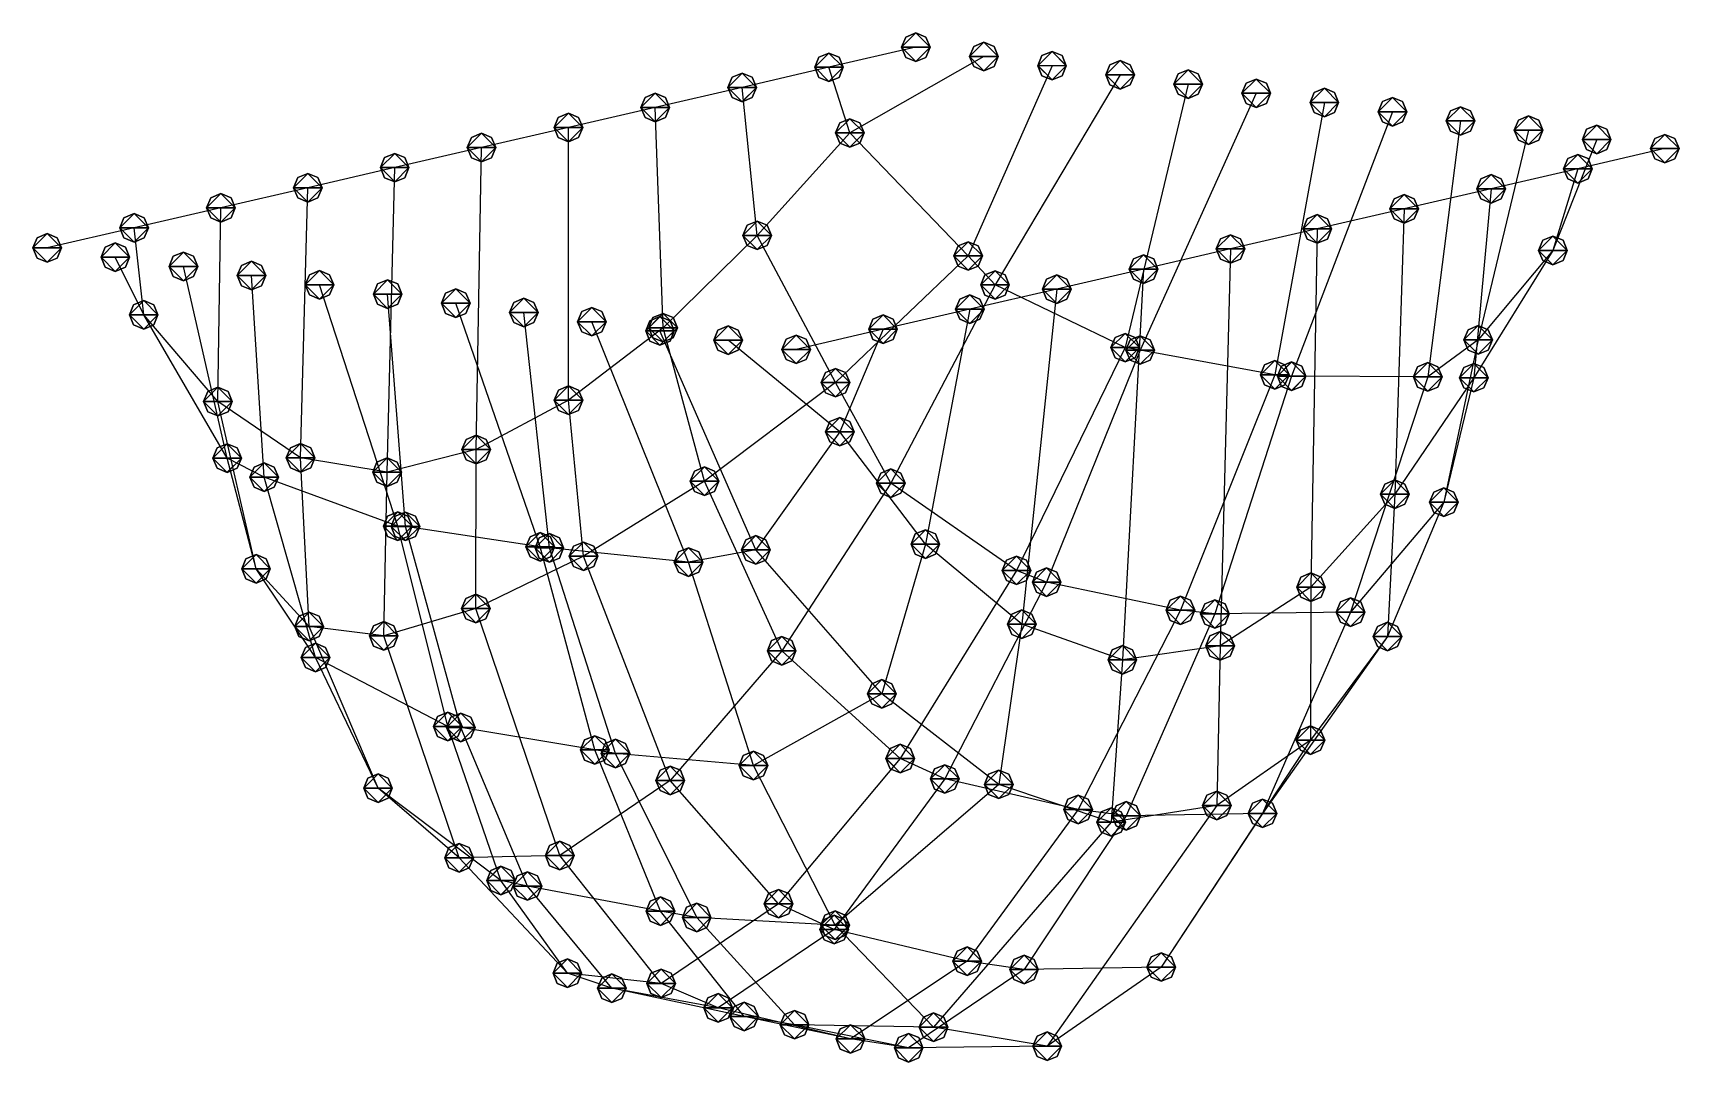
# Model space of a CAD drawing. Header units: metres. Extents: x -57 to 58, y -31 to 41.
import ezdxf

# ---------------------------------------------------------------- set-up
doc = ezdxf.new("R2010")
doc.units = ezdxf.units.M

msp = doc.modelspace()

# ---------------------------------------------------------------- linework, layer by layer
for p, q in [((4.2603197, 40.639088, -72.56588), (3.9674263, 39.931984, -72.56394)), ((4.9674263, 40.93198, -72.56669), (4.2603197, 40.639088, -72.56588)), ((5.674533, 40.639088, -72.56588), (4.9674263, 40.93198, -72.56669)), ((5.9674263, 39.931984, -72.56394), (5.674533, 40.639088, -72.56588)), ((-1.8180763, 39.234943, -80.38134), (-2.1109695, 38.52784, -80.3794)), ((-1.1109695, 39.527836, -80.38215), (-1.8180763, 39.234943, -80.38134)), ((4.9674263, 39.931984, -72.56394), (-1.1109695, 38.52784, -80.3794)), ((-0.40386283, 39.234943, -80.38134), (-1.1109695, 39.527836, -80.38215)), ((-0.11096966, 38.52784, -80.3794), (-0.40386283, 39.234943, -80.38134)), ((9.731785, 39.287075, -76.1535), (0.34928513, 33.934395, -80.17012)), ((3.9674263, 39.931984, -72.56394), (4.2603197, 39.22488, -72.562004)), ((4.2603197, 39.22488, -72.562004), (4.9674263, 38.931988, -72.561195)), ((4.9674263, 38.931988, -72.561195), (5.674533, 39.22488, -72.562004)), ((5.674533, 39.22488, -72.562004), (5.9674263, 39.931984, -72.56394)), ((9.024678, 39.99418, -76.15544), (8.731785, 39.287075, -76.1535)), ((8.731785, 39.287075, -76.1535), (9.024678, 38.57997, -76.151566)), ((9.731785, 40.28707, -76.15625), (9.024678, 39.99418, -76.15544)), ((10.438891, 39.99418, -76.15544), (9.731785, 40.28707, -76.15625)), ((10.731785, 39.287075, -76.1535), (10.438891, 39.99418, -76.15544)), ((10.438891, 38.57997, -76.151566), (10.731785, 39.287075, -76.1535)), ((13.789037, 39.34927, -79.74501), (13.496143, 38.642166, -79.74307)), ((14.496143, 39.642162, -79.74582), (13.789037, 39.34927, -79.74501)), ((15.20325, 39.34927, -79.74501), (14.496143, 39.642162, -79.74582)), ((15.496143, 38.642166, -79.74307), (15.20325, 39.34927, -79.74501)), ((-7.1893654, 38.12369, -88.19762), (-7.896472, 37.8308, -88.19681)), ((-1.1109695, 38.52784, -80.3794), (-7.1893654, 37.123695, -88.19487)), ((-6.482259, 37.8308, -88.19681), (-7.1893654, 38.12369, -88.19762)), ((-2.1109695, 38.52784, -80.3794), (-1.8180764, 37.820736, -80.377464)), ((0.34928513, 33.934395, -80.17012), (-1.1109695, 38.52784, -80.3794)), ((-0.40386283, 37.820736, -80.377464), (-0.11096966, 38.52784, -80.3794)), ((14.496143, 38.642166, -79.74307), (8.626766, 25.329159, -81.3673)), ((9.024678, 38.57997, -76.151566), (9.731785, 38.28708, -76.15076)), ((9.731785, 38.28708, -76.15076), (10.438891, 38.57997, -76.151566)), ((13.496143, 38.642166, -79.74307), (13.789037, 37.935062, -79.741135)), ((15.20325, 37.935062, -79.741135), (15.496143, 38.642166, -79.74307)), ((18.553394, 38.70436, -83.33458), (18.260502, 37.997257, -83.33264)), ((19.260502, 38.997253, -83.33539), (18.553394, 38.70436, -83.33458)), ((19.96761, 38.70436, -83.33458), (19.260502, 38.997253, -83.33539)), ((20.260502, 37.997257, -83.33264), (19.96761, 38.70436, -83.33458)), ((23.317753, 38.059452, -86.92414), (23.02486, 37.35235, -86.9222)), ((24.02486, 38.352345, -86.92495), (23.317753, 38.059452, -86.92414)), ((24.731968, 38.059452, -86.92414), (24.02486, 38.352345, -86.92495)), ((25.02486, 37.35235, -86.9222), (24.731968, 38.059452, -86.92414)), ((-7.1893654, 37.123695, -88.19487), (-13.267761, 35.71955, -96.01033)), ((-7.896472, 37.8308, -88.19681), (-8.189365, 37.123695, -88.19487)), ((-8.189365, 37.123695, -88.19487), (-7.896472, 36.41659, -88.19293)), ((-6.134903, 26.771084, -86.228134), (-7.1893654, 37.123695, -88.19487)), ((-6.1893654, 37.123695, -88.19487), (-6.482259, 37.8308, -88.19681)), ((-6.482259, 36.41659, -88.19293), (-6.1893654, 37.123695, -88.19487)), ((-1.8180764, 37.820736, -80.377464), (-1.1109695, 37.527843, -80.376656)), ((-1.1109695, 37.527843, -80.376656), (-0.40386283, 37.820736, -80.377464)), ((19.260502, 37.997257, -83.33264), (10.506954, 23.298668, -82.964554)), ((13.789037, 37.935062, -79.741135), (14.496143, 37.64217, -79.740326)), ((14.496143, 37.64217, -79.740326), (15.20325, 37.935062, -79.741135)), ((18.260502, 37.997257, -83.33264), (18.553394, 37.290154, -83.3307)), ((18.553394, 37.290154, -83.3307), (19.260502, 36.99726, -83.329895)), ((19.260502, 36.99726, -83.329895), (19.96761, 37.290154, -83.3307)), ((24.02486, 37.35235, -86.9222), (19.61156, 18.916767, -89.43797)), ((19.96761, 37.290154, -83.3307), (20.260502, 37.997257, -83.33264)), ((23.02486, 37.35235, -86.9222), (23.317753, 36.645245, -86.920265)), ((24.731968, 36.645245, -86.920265), (25.02486, 37.35235, -86.9222)), ((28.082115, 37.41454, -90.5137), (27.789223, 36.707436, -90.511765)), ((28.789223, 37.70743, -90.51451), (28.082115, 37.41454, -90.5137)), ((29.49633, 37.41454, -90.5137), (28.789223, 37.70743, -90.51451)), ((29.789223, 36.707436, -90.511765), (29.49633, 37.41454, -90.5137)), ((33.55358, 37.062523, -94.10408), (32.846474, 36.76963, -94.10327)), ((34.26069, 36.76963, -94.10327), (33.55358, 37.062523, -94.10408)), ((-13.267761, 35.71955, -96.01033), (-19.346157, 34.315407, -103.8258)), ((-13.974868, 36.426655, -96.01227), (-14.267761, 35.71955, -96.01033)), ((-14.267761, 35.71955, -96.01033), (-13.974868, 35.012447, -96.00839)), ((-13.267761, 36.719547, -96.01308), (-13.974868, 36.426655, -96.01227)), ((-12.560655, 36.426655, -96.01227), (-13.267761, 36.719547, -96.01308)), ((-12.720055, 20.313196, -92.585976), (-13.267761, 35.71955, -96.01033)), ((-12.267761, 35.71955, -96.01033), (-12.560655, 36.426655, -96.01227)), ((-12.560655, 35.012447, -96.00839), (-12.267761, 35.71955, -96.01033)), ((-7.896472, 36.41659, -88.19293), (-7.1893654, 36.1237, -88.19212)), ((-7.1893654, 36.1237, -88.19212), (-6.482259, 36.41659, -88.19293)), ((28.789223, 36.707436, -90.511765), (20.665043, 18.749857, -90.23188)), ((23.317753, 36.645245, -86.920265), (24.02486, 36.352352, -86.91946)), ((24.02486, 36.352352, -86.91946), (24.731968, 36.645245, -86.920265)), ((27.789223, 36.707436, -90.511765), (28.082115, 36.00033, -90.50983)), ((28.082115, 36.00033, -90.50983), (28.789223, 35.70744, -90.50902)), ((28.789223, 35.70744, -90.50902), (29.49633, 36.00033, -90.50983)), ((29.49633, 36.00033, -90.50983), (29.789223, 36.707436, -90.511765)), ((33.55358, 36.062527, -94.10133), (30.083496, 17.012224, -97.461914)), ((32.846474, 36.76963, -94.10327), (32.55358, 36.062527, -94.10133)), ((32.55358, 36.062527, -94.10133), (32.846474, 35.355423, -94.099396)), ((34.55358, 36.062527, -94.10133), (34.26069, 36.76963, -94.10327)), ((34.26069, 35.355423, -94.099396), (34.55358, 36.062527, -94.10133)), ((37.610832, 36.12472, -97.69283), (37.31794, 35.417618, -97.690895)), ((38.31794, 36.417614, -97.69364), (37.610832, 36.12472, -97.69283)), ((39.025047, 36.12472, -97.69283), (38.31794, 36.417614, -97.69364)), ((39.31794, 35.417618, -97.690895), (39.025047, 36.12472, -97.69283)), ((43.0823, 35.772705, -101.28321), (42.37519, 35.479813, -101.2824)), ((43.789406, 35.479813, -101.2824), (43.0823, 35.772705, -101.28321)), ((-20.053265, 35.02251, -103.827736), (-20.346157, 34.315407, -103.8258)), ((-19.346157, 35.315403, -103.828545), (-20.053265, 35.02251, -103.827736)), ((-18.63905, 35.02251, -103.827736), (-19.346157, 35.315403, -103.828545)), ((-18.346157, 34.315407, -103.8258), (-18.63905, 35.02251, -103.827736)), ((-13.974868, 35.012447, -96.00839), (-13.267761, 34.719555, -96.00758)), ((-13.267761, 34.719555, -96.00758), (-12.560655, 35.012447, -96.00839)), ((-0.35782158, 34.6415, -80.17206), (-0.6507149, 33.934395, -80.17012)), ((0.34928513, 34.93439, -80.17287), (-0.35782158, 34.6415, -80.17206)), ((1.0563918, 34.6415, -80.17206), (0.34928513, 34.93439, -80.17287)), ((1.349285, 33.934395, -80.17012), (1.0563918, 34.6415, -80.17206)), ((38.31794, 35.417618, -97.690895), (31.265846, 16.912958, -98.33138)), ((32.846474, 35.355423, -94.099396), (33.55358, 35.06253, -94.09859)), ((33.55358, 35.06253, -94.09859), (34.26069, 35.355423, -94.099396)), ((37.31794, 35.417618, -97.690895), (37.610832, 34.710514, -97.68896)), ((37.610832, 34.710514, -97.68896), (38.31794, 34.41762, -97.68815)), ((38.31794, 34.41762, -97.68815), (39.025047, 34.710514, -97.68896)), ((39.025047, 34.710514, -97.68896), (39.31794, 35.417618, -97.690895)), ((43.0823, 34.77271, -101.280464), (40.78726, 16.8679, -105.63485)), ((42.37519, 35.479813, -101.2824), (42.0823, 34.77271, -101.280464)), ((42.0823, 34.77271, -101.280464), (42.37519, 34.065605, -101.27853)), ((44.0823, 34.77271, -101.280464), (43.789406, 35.479813, -101.2824)), ((43.789406, 34.065605, -101.27853), (44.0823, 34.77271, -101.280464)), ((47.13955, 34.834904, -104.87196), (46.846657, 34.1278, -104.870026)), ((47.846657, 35.127796, -104.87277), (47.13955, 34.834904, -104.87196)), ((48.553764, 34.834904, -104.87196), (47.846657, 35.127796, -104.87277)), ((48.846657, 34.1278, -104.870026), (48.553764, 34.834904, -104.87196)), ((-26.13166, 33.618366, -111.6432), (-26.424553, 32.911263, -111.641266)), ((-25.424553, 33.91126, -111.64401), (-26.13166, 33.618366, -111.6432)), ((-19.346157, 34.315407, -103.8258), (-25.424553, 32.911263, -111.641266)), ((-24.717445, 33.618366, -111.6432), (-25.424553, 33.91126, -111.64401)), ((-24.424553, 32.911263, -111.641266), (-24.717445, 33.618366, -111.6432)), ((-20.346157, 34.315407, -103.8258), (-20.053265, 33.608303, -103.82386)), ((-20.053265, 33.608303, -103.82386), (-19.346157, 33.31541, -103.82305)), ((-19.340065, 15.237074, -99.685555), (-19.346157, 34.315407, -103.8258)), ((-19.346157, 33.31541, -103.82305), (-18.63905, 33.608303, -103.82386)), ((-18.63905, 33.608303, -103.82386), (-18.346157, 34.315407, -103.8258)), ((0.34928513, 33.934395, -80.17012), (-6.134903, 26.771084, -86.228134)), ((-0.6507149, 33.934395, -80.17012), (-0.35782164, 33.22729, -80.16818)), ((8.626766, 25.329159, -81.3673), (0.34928513, 33.934395, -80.17012)), ((1.0563918, 33.22729, -80.16818), (1.349285, 33.934395, -80.17012)), ((42.37519, 34.065605, -101.27853), (43.0823, 33.772713, -101.27772)), ((43.0823, 33.772713, -101.27772), (43.789406, 34.065605, -101.27853)), ((47.846657, 34.1278, -104.870026), (44.31928, 19.454002, -108.49315)), ((46.846657, 34.1278, -104.870026), (47.13955, 33.420696, -104.86809)), ((47.13955, 33.420696, -104.86809), (47.846657, 33.127804, -104.86728)), ((47.846657, 33.127804, -104.86728), (48.553764, 33.420696, -104.86809)), ((48.553764, 33.420696, -104.86809), (48.846657, 34.1278, -104.870026)), ((52.611015, 33.482887, -108.459595), (49.54953, 25.718782, -117.29071)), ((51.903908, 34.18999, -108.46153), (51.611015, 33.482887, -108.459595)), ((51.611015, 33.482887, -108.459595), (51.903908, 32.775784, -108.45766)), ((52.611015, 34.482883, -108.46234), (51.903908, 34.18999, -108.46153)), ((53.318123, 34.18999, -108.46153), (52.611015, 34.482883, -108.46234)), ((53.611015, 33.482887, -108.459595), (53.318123, 34.18999, -108.46153)), ((53.318123, 32.775784, -108.45766), (53.611015, 33.482887, -108.459595)), ((56.668266, 33.545082, -112.051094), (56.375374, 32.83798, -112.04916)), ((57.375374, 33.837975, -112.0519), (56.668266, 33.545082, -112.051094)), ((58.08248, 33.545082, -112.051094), (57.375374, 33.837975, -112.0519)), ((58.375374, 32.83798, -112.04916), (58.08248, 33.545082, -112.051094)), ((-31.502949, 32.507114, -119.45947), (-32.210056, 32.214222, -119.458664)), ((-25.424553, 32.911263, -111.641266), (-31.502949, 31.507118, -119.456726)), ((-30.795841, 32.214222, -119.458664), (-31.502949, 32.507114, -119.45947)), ((-26.424553, 32.911263, -111.641266), (-26.13166, 32.20416, -111.63933)), ((-25.801338, 11.785817, -107.59055), (-25.424553, 32.911263, -111.641266)), ((-24.717445, 32.20416, -111.63933), (-24.424553, 32.911263, -111.641266)), ((-0.35782164, 33.22729, -80.16818), (0.34928513, 32.9344, -80.16737)), ((0.34928513, 32.9344, -80.16737), (1.0563918, 33.22729, -80.16818)), ((51.296978, 32.43383, -119.86736), (50.58987, 32.140938, -119.866554)), ((57.375374, 32.83798, -112.04916), (51.296978, 31.433834, -119.86462)), ((52.004086, 32.140938, -119.866554), (51.296978, 32.43383, -119.86736)), ((51.903908, 32.775784, -108.45766), (52.611015, 32.48289, -108.45685)), ((52.611015, 32.48289, -108.45685), (53.318123, 32.775784, -108.45766)), ((56.375374, 32.83798, -112.04916), (56.668266, 32.130875, -112.04722)), ((58.08248, 32.130875, -112.04722), (58.375374, 32.83798, -112.04916)), ((-37.581345, 31.102968, -127.27494), (-38.288452, 30.810076, -127.27413)), ((-31.502949, 31.507118, -119.456726), (-37.581345, 30.102972, -127.272194)), ((-36.874237, 30.810076, -127.27413), (-37.581345, 31.102968, -127.27494)), ((-32.210056, 32.214222, -119.458664), (-32.50295, 31.507118, -119.456726)), ((-32.50295, 31.507118, -119.456726), (-32.210056, 30.800014, -119.45479)), ((-32.034843, 10.208848, -116.25334), (-31.502949, 31.507118, -119.456726)), ((-30.502949, 31.507118, -119.456726), (-30.795841, 32.214222, -119.458664)), ((-30.795841, 30.800014, -119.45479), (-30.502949, 31.507118, -119.456726)), ((-26.13166, 32.20416, -111.63933), (-25.424553, 31.911266, -111.63852)), ((-25.424553, 31.911266, -111.63852), (-24.717445, 32.20416, -111.63933)), ((51.296978, 31.433834, -119.86462), (45.218582, 30.02969, -127.680084)), ((51.296978, 31.433834, -119.86462), (49.54953, 25.718782, -117.29071)), ((50.58987, 32.140938, -119.866554), (50.296978, 31.433834, -119.86462)), ((50.296978, 31.433834, -119.86462), (50.58987, 30.72673, -119.86268)), ((52.296978, 31.433834, -119.86462), (52.004086, 32.140938, -119.866554)), ((52.004086, 30.72673, -119.86268), (52.296978, 31.433834, -119.86462)), ((56.668266, 32.130875, -112.04722), (57.375374, 31.837982, -112.04641)), ((57.375374, 31.837982, -112.04641), (58.08248, 32.130875, -112.04722)), ((-37.581345, 30.102972, -127.272194), (-43.65974, 28.698828, -135.08766)), ((-38.288452, 30.810076, -127.27413), (-38.581345, 30.102972, -127.272194)), ((-38.581345, 30.102972, -127.272194), (-38.288452, 29.395868, -127.270256)), ((-38.087273, 11.211853, -125.55739), (-37.581345, 30.102972, -127.272194)), ((-36.581345, 30.102972, -127.272194), (-36.874237, 30.810076, -127.27413)), ((-36.874237, 29.395868, -127.270256), (-36.581345, 30.102972, -127.272194)), ((-32.210056, 30.800014, -119.45479), (-31.502949, 30.507122, -119.45398)), ((-31.502949, 30.507122, -119.45398), (-30.795841, 30.800014, -119.45479)), ((45.218582, 30.02969, -127.680084), (39.140186, 28.625546, -135.49554)), ((45.218582, 30.02969, -127.680084), (44.01361, 16.813942, -123.78722)), ((44.511475, 30.736794, -127.68202), (44.218582, 30.02969, -127.680084)), ((44.218582, 30.02969, -127.680084), (44.511475, 29.322586, -127.67815)), ((45.218582, 31.029686, -127.68283), (44.511475, 30.736794, -127.68202)), ((45.92569, 30.736794, -127.68202), (45.218582, 31.029686, -127.68283)), ((46.218582, 30.02969, -127.680084), (45.92569, 30.736794, -127.68202)), ((45.92569, 29.322586, -127.67815), (46.218582, 30.02969, -127.680084)), ((50.58987, 30.72673, -119.86268), (51.296978, 30.433838, -119.86187)), ((51.296978, 30.433838, -119.86187), (52.004086, 30.72673, -119.86268)), ((-44.366848, 29.405931, -135.0896), (-44.65974, 28.698828, -135.08766)), ((-43.65974, 29.698824, -135.09041), (-44.366848, 29.405931, -135.0896)), ((-42.952633, 29.405931, -135.0896), (-43.65974, 29.698824, -135.09041)), ((-42.65974, 28.698828, -135.08766), (-42.952633, 29.405931, -135.0896)), ((-38.288452, 29.395868, -127.270256), (-37.581345, 29.102976, -127.26945)), ((-37.581345, 29.102976, -127.26945), (-36.874237, 29.395868, -127.270256)), ((38.43308, 29.33265, -135.49748), (38.140186, 28.625546, -135.49554)), ((39.140186, 29.625542, -135.49829), (38.43308, 29.33265, -135.49748)), ((39.847294, 29.33265, -135.49748), (39.140186, 29.625542, -135.49829)), ((40.140186, 28.625546, -135.49554), (39.847294, 29.33265, -135.49748)), ((44.511475, 29.322586, -127.67815), (45.218582, 29.029694, -127.67734)), ((45.218582, 29.029694, -127.67734), (45.92569, 29.322586, -127.67815)), ((-50.445244, 28.001787, -142.90506), (-50.738136, 27.294683, -142.90312)), ((-49.738136, 28.29468, -142.90587), (-50.445244, 28.001787, -142.90506)), ((-43.65974, 28.698828, -135.08766), (-49.738136, 27.294683, -142.90312)), ((-49.03103, 28.001787, -142.90506), (-49.738136, 28.29468, -142.90587)), ((-48.738136, 27.294683, -142.90312), (-49.03103, 28.001787, -142.90506)), ((-44.65974, 28.698828, -135.08766), (-44.366848, 27.991724, -135.08572)), ((-44.366848, 27.991724, -135.08572), (-43.65974, 27.698832, -135.08492)), ((-43.871315, 15.144608, -135.01965), (-43.65974, 28.698828, -135.08766)), ((-43.65974, 27.698832, -135.08492), (-42.952633, 27.991724, -135.08572)), ((-42.952633, 27.991724, -135.08572), (-42.65974, 28.698828, -135.08766)), ((-6.134903, 27.77108, -86.23088), (-6.8420095, 27.478188, -86.23007)), ((-5.4277964, 27.478188, -86.23007), (-6.134903, 27.77108, -86.23088)), ((32.354683, 27.928505, -143.31296), (32.06179, 27.221401, -143.31102)), ((33.06179, 28.221397, -143.31377), (32.354683, 27.928505, -143.31296)), ((39.140186, 28.625546, -135.49554), (33.06179, 27.221401, -143.31102)), ((33.768898, 27.928505, -143.31296), (33.06179, 28.221397, -143.31377)), ((34.06179, 27.221401, -143.31102), (33.768898, 27.928505, -143.31296)), ((38.140186, 28.625546, -135.49554), (38.43308, 27.918442, -135.4936)), ((38.43308, 27.918442, -135.4936), (39.140186, 27.62555, -135.4928)), ((39.140186, 28.625546, -135.49554), (38.48206, 8.662761, -130.65593)), ((39.140186, 27.62555, -135.4928), (39.847294, 27.918442, -135.4936)), ((39.847294, 27.918442, -135.4936), (40.140186, 28.625546, -135.49554)), ((-56.52364, 26.597641, -150.72052), (-56.816532, 25.890537, -150.71858)), ((-55.816532, 26.890533, -150.72133), (-56.52364, 26.597641, -150.72052)), ((-49.738136, 27.294683, -142.90312), (-55.816532, 25.890537, -150.71858)), ((-55.109425, 26.597641, -150.72052), (-55.816532, 26.890533, -150.72133)), ((-54.816532, 25.890537, -150.71858), (-55.109425, 26.597641, -150.72052)), ((-50.738136, 27.294683, -142.90312), (-50.445244, 26.58758, -142.90118)), ((-50.445244, 26.58758, -142.90118), (-49.738136, 26.294687, -142.90038)), ((-49.065582, 21.20976, -144.03546), (-49.738136, 27.294683, -142.90312)), ((-49.738136, 26.294687, -142.90038), (-49.03103, 26.58758, -142.90118)), ((-49.03103, 26.58758, -142.90118), (-48.738136, 27.294683, -142.90312)), ((-6.134903, 26.771084, -86.228134), (-12.720055, 20.313196, -92.585976)), ((-6.8420095, 27.478188, -86.23007), (-7.134903, 26.771084, -86.228134)), ((-7.134903, 26.771084, -86.228134), (-6.8420095, 26.06398, -86.2262)), ((-0.65446854, 16.468517, -83.43136), (-6.134903, 26.771084, -86.228134)), ((-5.134903, 26.771084, -86.228134), (-5.4277964, 27.478188, -86.23007)), ((-5.4277964, 26.06398, -86.2262), (-5.134903, 26.771084, -86.228134)), ((26.276287, 26.52436, -151.12842), (25.983395, 25.817257, -151.12648)), ((26.983395, 26.817253, -151.12923), (26.276287, 26.52436, -151.12842)), ((33.06179, 27.221401, -143.31102), (26.983395, 25.817257, -151.12648)), ((27.690502, 26.52436, -151.12842), (26.983395, 26.817253, -151.12923)), ((27.983395, 25.817257, -151.12648), (27.690502, 26.52436, -151.12842)), ((32.06179, 27.221401, -143.31102), (32.354683, 26.514297, -143.30908)), ((32.354683, 26.514297, -143.30908), (33.06179, 26.221405, -143.30827)), ((33.06179, 27.221401, -143.31102), (32.617687, 2.1572723, -138.03998)), ((33.06179, 26.221405, -143.30827), (33.768898, 26.514297, -143.30908)), ((33.768898, 26.514297, -143.30908), (34.06179, 27.221401, -143.31102)), ((49.54953, 26.718779, -117.29346), (48.842422, 26.425886, -117.29265)), ((50.256638, 26.425886, -117.29265), (49.54953, 26.718779, -117.29346)), ((-56.816532, 25.890537, -150.71858), (-56.52364, 25.183434, -150.71664)), ((-55.109425, 25.183434, -150.71664), (-54.816532, 25.890537, -150.71858)), ((-51.75928, 25.952732, -154.31009), (-52.052174, 25.245628, -154.30815)), ((-51.052174, 26.245625, -154.3109), (-51.75928, 25.952732, -154.31009)), ((-50.345066, 25.952732, -154.31009), (-51.052174, 26.245625, -154.3109)), ((-50.052174, 25.245628, -154.30815), (-50.345066, 25.952732, -154.31009)), ((-46.287815, 25.600716, -157.90047), (-46.994923, 25.307823, -157.89966)), ((-45.580708, 25.307823, -157.89966), (-46.287815, 25.600716, -157.90047)), ((-6.8420095, 26.06398, -86.2262), (-6.134903, 25.771088, -86.22539)), ((-6.134903, 25.771088, -86.22539), (-5.4277964, 26.06398, -86.2262)), ((7.9196596, 26.036263, -81.36924), (7.626766, 25.329159, -81.3673)), ((8.626766, 26.329155, -81.37005), (7.9196596, 26.036263, -81.36924)), ((9.333873, 26.036263, -81.36924), (8.626766, 26.329155, -81.37005)), ((9.626766, 25.329159, -81.3673), (9.333873, 26.036263, -81.36924)), ((20.904999, 25.413107, -158.94469), (20.197891, 25.120214, -158.94388)), ((26.983395, 25.817257, -151.12648), (20.904999, 24.41311, -158.94194)), ((21.612106, 25.120214, -158.94388), (20.904999, 25.413107, -158.94469)), ((25.983395, 25.817257, -151.12648), (26.276287, 25.110153, -151.12454)), ((26.983395, 25.817257, -151.12648), (26.255024, -1.9488506, -145.95456)), ((27.690502, 25.110153, -151.12454), (27.983395, 25.817257, -151.12648)), ((49.54953, 25.718782, -117.29071), (44.01361, 16.813942, -123.78722)), ((49.54953, 25.718782, -117.29071), (44.31928, 19.454002, -108.49315)), ((48.842422, 26.425886, -117.29265), (48.54953, 25.718782, -117.29071)), ((48.54953, 25.718782, -117.29071), (48.842422, 25.011679, -117.28877)), ((50.54953, 25.718782, -117.29071), (50.256638, 26.425886, -117.29265)), ((50.256638, 25.011679, -117.28877), (50.54953, 25.718782, -117.29071)), ((-56.52364, 25.183434, -150.71664), (-55.816532, 24.890541, -150.71584)), ((-55.816532, 24.890541, -150.71584), (-55.109425, 25.183434, -150.71664)), ((-52.052174, 25.245628, -154.30815), (-51.75928, 24.538525, -154.30621)), ((-51.75928, 24.538525, -154.30621), (-51.052174, 24.245632, -154.3054)), ((-49.065582, 21.20976, -144.03546), (-51.052174, 25.245628, -154.30815)), ((-51.052174, 24.245632, -154.3054), (-50.345066, 24.538525, -154.30621)), ((-50.345066, 24.538525, -154.30621), (-50.052174, 25.245628, -154.30815)), ((-46.994923, 25.307823, -157.89966), (-47.287815, 24.60072, -157.89772)), ((-47.287815, 24.60072, -157.89772), (-46.994923, 23.893616, -157.89578)), ((-43.228035, 11.193579, -147.13373), (-46.287815, 24.60072, -157.89772)), ((-45.287815, 24.60072, -157.89772), (-45.580708, 25.307823, -157.89966)), ((-45.580708, 23.893616, -157.89578), (-45.287815, 24.60072, -157.89772)), ((-42.230564, 24.662914, -161.48921), (-42.523457, 23.95581, -161.48727)), ((-41.523457, 24.955807, -161.49002), (-42.230564, 24.662914, -161.48921)), ((-40.81635, 24.662914, -161.48921), (-41.523457, 24.955807, -161.49002)), ((-40.523457, 23.95581, -161.48727), (-40.81635, 24.662914, -161.48921)), ((-36.759098, 24.310896, -165.07959), (-37.466206, 24.018003, -165.07878)), ((-36.05199, 24.018003, -165.07878), (-36.759098, 24.310896, -165.07959)), ((8.626766, 25.329159, -81.3673), (-0.65446854, 16.468517, -83.43136)), ((7.626766, 25.329159, -81.3673), (7.9196596, 24.622055, -81.365364)), ((7.9196596, 24.622055, -81.365364), (8.626766, 24.329163, -81.364555)), ((10.506954, 23.298668, -82.964554), (8.626766, 25.329159, -81.3673)), ((8.626766, 24.329163, -81.364555), (9.333873, 24.622055, -81.365364)), ((9.333873, 24.622055, -81.365364), (9.626766, 25.329159, -81.3673)), ((10.506954, 24.298664, -82.9673), (9.799848, 24.005772, -82.96649)), ((11.214061, 24.005772, -82.96649), (10.506954, 24.298664, -82.9673)), ((20.904999, 24.41311, -158.94194), (14.826603, 23.008966, -166.75742)), ((20.904999, 24.41311, -158.94194), (19.419044, -2.9247284, -154.45421)), ((20.197891, 25.120214, -158.94388), (19.904999, 24.41311, -158.94194)), ((19.904999, 24.41311, -158.94194), (20.197891, 23.706007, -158.94)), ((21.904999, 24.41311, -158.94194), (21.612106, 25.120214, -158.94388)), ((21.612106, 23.706007, -158.94), (21.904999, 24.41311, -158.94194)), ((26.276287, 25.110153, -151.12454), (26.983395, 24.81726, -151.12373)), ((26.983395, 24.81726, -151.12373), (27.690502, 25.110153, -151.12454)), ((48.842422, 25.011679, -117.28877), (49.54953, 24.718786, -117.287964)), ((49.54953, 24.718786, -117.287964), (50.256638, 25.011679, -117.28877)), ((-46.994923, 23.893616, -157.89578), (-46.287815, 23.600723, -157.89497)), ((-46.287815, 23.600723, -157.89497), (-45.580708, 23.893616, -157.89578)), ((-42.523457, 23.95581, -161.48727), (-42.230564, 23.248707, -161.48534)), ((-42.230564, 23.248707, -161.48534), (-41.523457, 22.955814, -161.48453)), ((-40.63442, 9.851809, -149.86505), (-41.523457, 23.95581, -161.48727)), ((-41.523457, 22.955814, -161.48453), (-40.81635, 23.248707, -161.48534)), ((-40.81635, 23.248707, -161.48534), (-40.523457, 23.95581, -161.48727)), ((-37.466206, 24.018003, -165.07878), (-37.759098, 23.3109, -165.07684)), ((-37.759098, 23.3109, -165.07684), (-37.466206, 22.603796, -165.0749)), ((-31.28638, 6.4191456, -156.56064), (-36.759098, 23.3109, -165.07684)), ((-35.759098, 23.3109, -165.07684), (-36.05199, 24.018003, -165.07878)), ((-36.05199, 22.603796, -165.0749), (-35.759098, 23.3109, -165.07684)), ((-32.701843, 23.373093, -168.66835), (-32.994736, 22.665989, -168.66641)), ((-31.994738, 23.665985, -168.66916), (-32.701843, 23.373093, -168.66835)), ((-31.28763, 23.373093, -168.66835), (-31.994738, 23.665985, -168.66916)), ((-30.994738, 22.665989, -168.66641), (-31.28763, 23.373093, -168.66835)), ((10.506954, 23.298668, -82.964554), (3.2191658, 9.433598, -85.63978)), ((9.799848, 24.005772, -82.96649), (9.506954, 23.298668, -82.964554)), ((9.506954, 23.298668, -82.964554), (9.799848, 22.591564, -82.962616)), ((19.61156, 18.916767, -89.43797), (10.506954, 23.298668, -82.964554)), ((11.506954, 23.298668, -82.964554), (11.214061, 24.005772, -82.96649)), ((11.214061, 22.591564, -82.962616), (11.506954, 23.298668, -82.964554)), ((14.119496, 23.71607, -166.75935), (13.826603, 23.008966, -166.75742)), ((14.826603, 24.008963, -166.76016), (14.119496, 23.71607, -166.75935)), ((15.53371, 23.71607, -166.75935), (14.826603, 24.008963, -166.76016)), ((15.826603, 23.008966, -166.75742), (15.53371, 23.71607, -166.75935)), ((20.197891, 23.706007, -158.94), (20.904999, 23.413115, -158.9392)), ((20.904999, 23.413115, -158.9392), (21.612106, 23.706007, -158.94)), ((-49.77269, 21.916864, -144.0374), (-50.065582, 21.20976, -144.03546)), ((-49.065582, 22.209757, -144.03821), (-49.77269, 21.916864, -144.0374)), ((-48.358475, 21.916864, -144.0374), (-49.065582, 22.209757, -144.03821)), ((-48.065582, 21.20976, -144.03546), (-48.358475, 21.916864, -144.0374)), ((-37.466206, 22.603796, -165.0749), (-36.759098, 22.310904, -165.0741)), ((-36.759098, 22.310904, -165.0741), (-36.05199, 22.603796, -165.0749)), ((-32.994736, 22.665989, -168.66641), (-32.701843, 21.958885, -168.66447)), ((-32.701843, 21.958885, -168.66447), (-31.994738, 21.665993, -168.66367)), ((-30.750374, 6.4158564, -157.0341), (-31.994738, 22.665989, -168.66641)), ((-31.994738, 21.665993, -168.66367), (-31.28763, 21.958885, -168.66447)), ((-31.28763, 21.958885, -168.66447), (-30.994738, 22.665989, -168.66641)), ((-27.937487, 22.728184, -172.25792), (-28.23038, 22.02108, -172.25598)), ((-28.23038, 22.02108, -172.25598), (-27.937487, 21.313976, -172.25404)), ((-27.23038, 23.021076, -172.25873), (-27.937487, 22.728184, -172.25792)), ((-26.523272, 22.728184, -172.25792), (-27.23038, 23.021076, -172.25873)), ((-21.314512, 4.981947, -164.30792), (-27.23038, 22.02108, -172.25598)), ((-26.23038, 22.02108, -172.25598), (-26.523272, 22.728184, -172.25792)), ((-26.523272, 21.313976, -172.25404), (-26.23038, 22.02108, -172.25598)), ((-23.173128, 22.083275, -175.84747), (-23.46602, 21.376171, -175.84554)), ((-22.46602, 22.376167, -175.84828), (-23.173128, 22.083275, -175.84747)), ((-21.758913, 22.083275, -175.84747), (-22.46602, 22.376167, -175.84828)), ((-21.46602, 21.376171, -175.84554), (-21.758913, 22.083275, -175.84747)), ((8.0411005, 22.311926, -174.57481), (7.748207, 21.604822, -174.57288)), ((8.748207, 22.604818, -174.57562), (8.0411005, 22.311926, -174.57481)), ((14.826603, 23.008966, -166.75742), (8.748207, 21.604822, -174.57288)), ((9.455314, 22.311926, -174.57481), (8.748207, 22.604818, -174.57562)), ((9.748207, 21.604822, -174.57288), (9.455314, 22.311926, -174.57481)), ((9.799848, 22.591564, -82.962616), (10.506954, 22.298672, -82.96181)), ((10.506954, 22.298672, -82.96181), (11.214061, 22.591564, -82.962616)), ((14.826603, 23.008966, -166.75742), (12.385546, -0.43510628, -163.40045)), ((13.826603, 23.008966, -166.75742), (14.119496, 22.301863, -166.75548)), ((14.119496, 22.301863, -166.75548), (14.826603, 22.00897, -166.75467)), ((14.826603, 22.00897, -166.75467), (15.53371, 22.301863, -166.75548)), ((15.53371, 22.301863, -166.75548), (15.826603, 23.008966, -166.75742)), ((-50.065582, 21.20976, -144.03546), (-49.77269, 20.502657, -144.03352)), ((-43.871315, 15.144608, -135.01965), (-49.065582, 21.20976, -144.03546)), ((-43.228035, 11.193579, -147.13373), (-49.065582, 21.20976, -144.03546)), ((-48.358475, 20.502657, -144.03352), (-48.065582, 21.20976, -144.03546)), ((-27.937487, 21.313976, -172.25404), (-27.23038, 21.021084, -172.25323)), ((-27.23038, 21.021084, -172.25323), (-26.523272, 21.313976, -172.25404)), ((-23.46602, 21.376171, -175.84554), (-23.173128, 20.669067, -175.8436)), ((-20.677418, 4.9033146, -164.79713), (-22.46602, 21.376171, -175.84554)), ((-21.758913, 20.669067, -175.8436), (-21.46602, 21.376171, -175.84554)), ((-18.408768, 21.438364, -179.43704), (-18.70166, 20.73126, -179.4351)), ((-17.70166, 21.731256, -179.43785), (-18.408768, 21.438364, -179.43704)), ((-16.994553, 21.438364, -179.43704), (-17.70166, 21.731256, -179.43785)), ((-16.70166, 20.73126, -179.4351), (-16.994553, 21.438364, -179.43704)), ((-13.644409, 20.793455, -183.02661), (-13.937303, 20.086351, -183.02467)), ((-13.427161, 21.0203, -92.58791), (-13.720055, 20.313196, -92.585976)), ((-12.937303, 21.086348, -183.02742), (-13.644409, 20.793455, -183.02661)), ((-12.720055, 21.313192, -92.58872), (-13.427161, 21.0203, -92.58791)), ((-12.230196, 20.793455, -183.02661), (-12.937303, 21.086348, -183.02742)), ((-12.012948, 21.0203, -92.58791), (-12.720055, 21.313192, -92.58872)), ((-11.937303, 20.086351, -183.02467), (-12.230196, 20.793455, -183.02661)), ((-11.720055, 20.313196, -92.585976), (-12.012948, 21.0203, -92.58791)), ((1.9627045, 20.90778, -182.39027), (1.6698112, 20.200676, -182.38834)), ((2.6698112, 21.200672, -182.39108), (1.9627045, 20.90778, -182.39027)), ((8.748207, 21.604822, -174.57288), (2.6698112, 20.200676, -182.38834)), ((3.3769178, 20.90778, -182.39027), (2.6698112, 21.200672, -182.39108)), ((3.6698112, 20.200676, -182.38834), (3.3769178, 20.90778, -182.39027)), ((8.748207, 21.604822, -174.57288), (5.6324043, 5.1750937, -172.43558)), ((7.748207, 21.604822, -174.57288), (8.0411005, 20.897718, -174.57094)), ((8.0411005, 20.897718, -174.57094), (8.748207, 20.604826, -174.57013)), ((8.748207, 20.604826, -174.57013), (9.455314, 20.897718, -174.57094)), ((9.455314, 20.897718, -174.57094), (9.748207, 21.604822, -174.57288)), ((-49.77269, 20.502657, -144.03352), (-49.065582, 20.209764, -144.03271)), ((-49.065582, 20.209764, -144.03271), (-48.358475, 20.502657, -144.03352)), ((-23.173128, 20.669067, -175.8436), (-22.46602, 20.376175, -175.84279)), ((-22.46602, 20.376175, -175.84279), (-21.758913, 20.669067, -175.8436)), ((-12.720055, 20.313196, -92.585976), (-19.340065, 15.237074, -99.685555)), ((-18.70166, 20.73126, -179.4351), (-18.408768, 20.024157, -179.43317)), ((-18.408768, 20.024157, -179.43317), (-17.70166, 19.731264, -179.43236)), ((-10.935541, 3.9151516, -171.73395), (-17.70166, 20.73126, -179.4351)), ((-17.70166, 19.731264, -179.43236), (-16.994553, 20.024157, -179.43317)), ((-16.994553, 20.024157, -179.43317), (-16.70166, 20.73126, -179.4351)), ((-13.937303, 20.086351, -183.02467), (-13.644409, 19.379248, -183.02274)), ((-13.720055, 20.313196, -92.585976), (-13.427161, 19.606092, -92.58404)), ((-13.427161, 19.606092, -92.58404), (-12.720055, 19.3132, -92.58323)), ((-6.232145, 4.766304, -174.50162), (-12.937303, 20.086351, -183.02467)), ((-9.820484, 9.570164, -88.09379), (-12.720055, 20.313196, -92.585976)), ((-12.720055, 19.3132, -92.58323), (-12.012948, 19.606092, -92.58404)), ((-12.230196, 19.379248, -183.02274), (-11.937303, 20.086351, -183.02467)), ((-12.012948, 19.606092, -92.58404), (-11.720055, 20.313196, -92.585976)), ((-8.88005, 20.148546, -186.61617), (-9.172943, 19.441442, -186.61423)), ((-8.172943, 20.441439, -186.61697), (-8.88005, 20.148546, -186.61617)), ((-7.4658365, 20.148546, -186.61617), (-8.172943, 20.441439, -186.61697)), ((-7.172943, 19.441442, -186.61423), (-7.4658365, 20.148546, -186.61617)), ((-3.4085846, 19.796528, -190.20654), (-4.115691, 19.503635, -190.20573)), ((2.6698112, 20.200676, -182.38834), (-3.4085846, 18.796532, -190.2038)), ((-2.701478, 19.503635, -190.20573), (-3.4085846, 19.796528, -190.20654)), ((2.6698112, 20.200676, -182.38834), (-0.347507, 13.038269, -180.9005)), ((1.6698112, 20.200676, -182.38834), (1.9627044, 19.493572, -182.3864)), ((3.3769178, 19.493572, -182.3864), (3.6698112, 20.200676, -182.38834)), ((18.904453, 19.62387, -89.43991), (18.61156, 18.916767, -89.43797)), ((19.61156, 19.916763, -89.44072), (18.904453, 19.62387, -89.43991)), ((20.318668, 19.62387, -89.43991), (19.61156, 19.916763, -89.44072)), ((20.665043, 19.749853, -90.23463), (19.957935, 19.45696, -90.23382)), ((20.61156, 18.916767, -89.43797), (20.318668, 19.62387, -89.43991)), ((21.37215, 19.45696, -90.23382), (20.665043, 19.749853, -90.23463)), ((43.61217, 20.161106, -108.49509), (43.31928, 19.454002, -108.49315)), ((44.31928, 20.453999, -108.495895), (43.61217, 20.161106, -108.49509)), ((45.026386, 20.161106, -108.49509), (44.31928, 20.453999, -108.495895)), ((45.31928, 19.454002, -108.49315), (45.026386, 20.161106, -108.49509)), ((-13.644409, 19.379248, -183.02274), (-12.937303, 19.086355, -183.02193)), ((-12.937303, 19.086355, -183.02193), (-12.230196, 19.379248, -183.02274)), ((-9.172943, 19.441442, -186.61423), (-8.88005, 18.734339, -186.61229)), ((-8.88005, 18.734339, -186.61229), (-8.172943, 18.441446, -186.61148)), ((-0.347507, 13.038269, -180.9005), (-8.172943, 19.441442, -186.61423)), ((-8.172943, 18.441446, -186.61148), (-7.4658365, 18.734339, -186.61229)), ((-7.4658365, 18.734339, -186.61229), (-7.172943, 19.441442, -186.61423)), ((-4.115691, 19.503635, -190.20573), (-4.4085846, 18.796532, -190.2038)), ((-4.4085846, 18.796532, -190.2038), (-4.115691, 18.089428, -190.20186)), ((-2.4085846, 18.796532, -190.2038), (-2.701478, 19.503635, -190.20573)), ((-2.701478, 18.089428, -190.20186), (-2.4085846, 18.796532, -190.2038)), ((1.9627044, 19.493572, -182.3864), (2.6698112, 19.20068, -182.38559)), ((2.6698112, 19.20068, -182.38559), (3.3769178, 19.493572, -182.3864)), ((19.61156, 18.916767, -89.43797), (12.011505, 3.3372173, -91.07383)), ((20.665043, 18.749857, -90.23188), (14.120857, 2.512638, -92.7323)), ((18.61156, 18.916767, -89.43797), (18.904453, 18.209663, -89.436035)), ((20.665043, 18.749857, -90.23188), (19.61156, 18.916767, -89.43797)), ((19.957935, 19.45696, -90.23382), (19.665043, 18.749857, -90.23188)), ((19.665043, 18.749857, -90.23188), (19.957935, 18.042753, -90.22994)), ((20.318668, 18.209663, -89.436035), (20.61156, 18.916767, -89.43797)), ((30.083496, 17.012224, -97.461914), (20.665043, 18.749857, -90.23188)), ((21.665043, 18.749857, -90.23188), (21.37215, 19.45696, -90.23382)), ((21.37215, 18.042753, -90.22994), (21.665043, 18.749857, -90.23188)), ((44.31928, 19.454002, -108.49315), (40.78726, 16.8679, -105.63485)), ((44.31928, 19.454002, -108.49315), (41.918213, 8.100654, -115.80673)), ((43.31928, 19.454002, -108.49315), (43.61217, 18.746899, -108.49121)), ((43.61217, 18.746899, -108.49121), (44.31928, 18.454006, -108.4904)), ((44.31928, 18.454006, -108.4904), (45.026386, 18.746899, -108.49121)), ((45.026386, 18.746899, -108.49121), (45.31928, 19.454002, -108.49315)), ((-4.115691, 18.089428, -190.20186), (-3.4085846, 17.796535, -190.20105)), ((-3.4085846, 17.796535, -190.20105), (-2.701478, 18.089428, -190.20186)), ((-0.65446854, 17.468513, -83.434105), (-1.3615752, 17.175621, -83.4333)), ((0.052638173, 17.175621, -83.4333), (-0.65446854, 17.468513, -83.434105)), ((18.904453, 18.209663, -89.436035), (19.61156, 17.91677, -89.43523)), ((19.61156, 17.91677, -89.43523), (20.318668, 18.209663, -89.436035)), ((19.957935, 18.042753, -90.22994), (20.665043, 17.74986, -90.22913)), ((20.665043, 17.74986, -90.22913), (21.37215, 18.042753, -90.22994)), ((29.376389, 17.719328, -97.46385), (29.083496, 17.012224, -97.461914)), ((30.083496, 18.01222, -97.46466), (29.376389, 17.719328, -97.46385)), ((30.790604, 17.719328, -97.46385), (30.083496, 18.01222, -97.46466)), ((30.558739, 17.620062, -98.33332), (30.265846, 16.912958, -98.33138)), ((31.265846, 17.912954, -98.33413), (30.558739, 17.620062, -98.33332)), ((31.083496, 17.012224, -97.461914), (30.790604, 17.719328, -97.46385)), ((31.972954, 17.620062, -98.33332), (31.265846, 17.912954, -98.33413)), ((32.265846, 16.912958, -98.33138), (31.972954, 17.620062, -98.33332)), ((40.08015, 17.575005, -105.63679), (39.78726, 16.8679, -105.63485)), ((40.78726, 17.867897, -105.637596), (40.08015, 17.575005, -105.63679)), ((41.494366, 17.575005, -105.63679), (40.78726, 17.867897, -105.637596)), ((41.78726, 16.8679, -105.63485), (41.494366, 17.575005, -105.63679)), ((43.306503, 17.521046, -123.789154), (43.01361, 16.813942, -123.78722)), ((44.01361, 17.813938, -123.78996), (43.306503, 17.521046, -123.789154)), ((44.72072, 17.521046, -123.789154), (44.01361, 17.813938, -123.78996)), ((45.01361, 16.813942, -123.78722), (44.72072, 17.521046, -123.789154)), ((-43.871315, 16.144604, -135.0224), (-44.578423, 15.851711, -135.02159)), ((-43.164207, 15.851711, -135.02159), (-43.871315, 16.144604, -135.0224)), ((-19.340065, 16.23707, -99.6883), (-20.047173, 15.944178, -99.68749)), ((-18.632957, 15.944178, -99.68749), (-19.340065, 16.23707, -99.6883)), ((-0.65446854, 16.468517, -83.43136), (-9.820484, 9.570164, -88.09379)), ((-1.3615752, 17.175621, -83.4333), (-1.6544685, 16.468517, -83.43136)), ((-1.6544685, 16.468517, -83.43136), (-1.3615754, 15.761414, -83.42942)), ((3.2191658, 9.433598, -85.63978), (-0.65446854, 16.468517, -83.43136)), ((0.34553134, 16.468517, -83.43136), (0.052638173, 17.175621, -83.4333)), ((0.052638173, 15.761414, -83.42942), (0.34553134, 16.468517, -83.43136)), ((30.083496, 17.012224, -97.461914), (23.482296, 0.540699, -99.97626)), ((31.265846, 16.912958, -98.33138), (25.89589, 0.28553772, -101.764244)), ((29.083496, 17.012224, -97.461914), (29.376389, 16.30512, -97.45998)), ((29.376389, 16.30512, -97.45998), (30.083496, 16.012228, -97.45917)), ((31.265846, 16.912958, -98.33138), (30.083496, 17.012224, -97.461914)), ((30.083496, 16.012228, -97.45917), (30.790604, 16.30512, -97.45998)), ((30.265846, 16.912958, -98.33138), (30.558739, 16.205854, -98.329445)), ((30.558739, 16.205854, -98.329445), (31.265846, 15.912962, -98.328636)), ((30.790604, 16.30512, -97.45998), (31.083496, 17.012224, -97.461914)), ((40.78726, 16.8679, -105.63485), (31.265846, 16.912958, -98.33138)), ((31.265846, 15.912962, -98.328636), (31.972954, 16.205854, -98.329445)), ((31.972954, 16.205854, -98.329445), (32.265846, 16.912958, -98.33138)), ((40.78726, 16.8679, -105.63485), (35.387363, 0.41600418, -109.10555)), ((44.01361, 16.813942, -123.78722), (38.48206, 8.662761, -130.65593)), ((39.78726, 16.8679, -105.63485), (40.08015, 16.160797, -105.63291)), ((40.08015, 16.160797, -105.63291), (40.78726, 15.867905, -105.6321)), ((40.78726, 15.867905, -105.6321), (41.494366, 16.160797, -105.63291)), ((41.494366, 16.160797, -105.63291), (41.78726, 16.8679, -105.63485)), ((44.01361, 16.813942, -123.78722), (41.918213, 8.100654, -115.80673)), ((43.01361, 16.813942, -123.78722), (43.306503, 16.106838, -123.78528)), ((44.72072, 16.106838, -123.78528), (45.01361, 16.813942, -123.78722)), ((-44.578423, 15.851711, -135.02159), (-44.871315, 15.144608, -135.01965)), ((-44.871315, 15.144608, -135.01965), (-44.578423, 14.437504, -135.01772)), ((-38.087273, 11.211853, -125.55739), (-43.871315, 15.144608, -135.01965)), ((-41.20569, 3.4446907, -134.93958), (-43.871315, 15.144608, -135.01965)), ((-42.871315, 15.144608, -135.01965), (-43.164207, 15.851711, -135.02159)), ((-43.164207, 14.437504, -135.01772), (-42.871315, 15.144608, -135.01965)), ((-19.340065, 15.237074, -99.685555), (-25.801338, 11.785817, -107.59055)), ((-20.047173, 15.944178, -99.68749), (-20.340065, 15.237074, -99.685555)), ((-20.340065, 15.237074, -99.685555), (-20.047173, 14.52997, -99.68362)), ((-18.282597, 4.3190727, -94.81945), (-19.340065, 15.237074, -99.685555)), ((-18.340065, 15.237074, -99.685555), (-18.632957, 15.944178, -99.68749)), ((-18.632957, 14.52997, -99.68362), (-18.340065, 15.237074, -99.685555)), ((-1.3615754, 15.761414, -83.42942), (-0.65446854, 15.468521, -83.42861)), ((-0.65446854, 15.468521, -83.42861), (0.052638173, 15.761414, -83.42942)), ((43.306503, 16.106838, -123.78528), (44.01361, 15.813946, -123.78447)), ((44.01361, 15.813946, -123.78447), (44.72072, 16.106838, -123.78528)), ((-44.578423, 14.437504, -135.01772), (-43.871315, 14.144611, -135.0169)), ((-43.871315, 14.144611, -135.0169), (-43.164207, 14.437504, -135.01772)), ((-20.047173, 14.52997, -99.68362), (-19.340065, 14.237078, -99.68281)), ((-19.340065, 14.237078, -99.68281), (-18.632957, 14.52997, -99.68362)), ((-0.347507, 14.038265, -180.90324), (-1.0546137, 13.745373, -180.90244)), ((0.3595997, 13.745373, -180.90244), (-0.347507, 14.038265, -180.90324)), ((-25.801338, 12.785813, -107.5933), (-26.508446, 12.492921, -107.59249)), ((-25.09423, 12.492921, -107.59249), (-25.801338, 12.785813, -107.5933)), ((-0.347507, 13.038269, -180.9005), (-6.232145, 4.766304, -174.50162)), ((-1.0546137, 13.745373, -180.90244), (-1.347507, 13.038269, -180.9005)), ((-1.347507, 13.038269, -180.9005), (-1.0546138, 12.331165, -180.89856)), ((5.6324043, 5.1750937, -172.43558), (-0.347507, 13.038269, -180.9005)), ((0.6524929, 13.038269, -180.9005), (0.3595997, 13.745373, -180.90244)), ((0.3595997, 12.331165, -180.89856), (0.6524929, 13.038269, -180.9005)), ((-43.935143, 11.900682, -147.13567), (-44.228035, 11.193579, -147.13373)), ((-43.228035, 12.193575, -147.13647), (-43.935143, 11.900682, -147.13567)), ((-42.520927, 11.900682, -147.13567), (-43.228035, 12.193575, -147.13647)), ((-42.228035, 11.193579, -147.13373), (-42.520927, 11.900682, -147.13567)), ((-38.79438, 11.918957, -125.559326), (-39.087273, 11.211853, -125.55739)), ((-38.087273, 12.211849, -125.560135), (-38.79438, 11.918957, -125.559326)), ((-37.380165, 11.918957, -125.559326), (-38.087273, 12.211849, -125.560135)), ((-37.087273, 11.211853, -125.55739), (-37.380165, 11.918957, -125.559326)), ((-25.801338, 11.785817, -107.59055), (-32.034843, 10.208848, -116.25334)), ((-26.508446, 12.492921, -107.59249), (-26.801338, 11.785817, -107.59055)), ((-26.801338, 11.785817, -107.59055), (-26.508446, 11.078713, -107.588615)), ((-25.821648, 0.6606579, -103.09273), (-25.801338, 11.785817, -107.59055)), ((-24.801338, 11.785817, -107.59055), (-25.09423, 12.492921, -107.59249)), ((-25.09423, 11.078713, -107.588615), (-24.801338, 11.785817, -107.59055)), ((-1.0546138, 12.331165, -180.89856), (-0.347507, 12.038273, -180.89775)), ((-0.347507, 12.038273, -180.89775), (0.3595997, 12.331165, -180.89856)), ((-44.228035, 11.193579, -147.13373), (-43.935143, 10.486475, -147.13179)), ((-43.935143, 10.486475, -147.13179), (-43.228035, 10.193583, -147.13098)), ((-41.20569, 3.4446907, -134.93958), (-43.228035, 11.193579, -147.13373)), ((-40.63442, 9.851809, -149.86505), (-43.228035, 11.193579, -147.13373)), ((-43.228035, 10.193583, -147.13098), (-42.520927, 10.486475, -147.13179)), ((-42.520927, 10.486475, -147.13179), (-42.228035, 11.193579, -147.13373)), ((-41.341526, 10.558912, -149.86699), (-41.63442, 9.851809, -149.86505)), ((-40.63442, 10.851805, -149.8678), (-41.341526, 10.558912, -149.86699)), ((-39.92731, 10.558912, -149.86699), (-40.63442, 10.851805, -149.8678)), ((-39.63442, 9.851809, -149.86505), (-39.92731, 10.558912, -149.86699)), ((-39.087273, 11.211853, -125.55739), (-38.79438, 10.504749, -125.55545)), ((-38.79438, 10.504749, -125.55545), (-38.087273, 10.211857, -125.55464)), ((-32.034843, 10.208848, -116.25334), (-38.087273, 11.211853, -125.55739)), ((-37.494102, -0.5846348, -123.43817), (-38.087273, 11.211853, -125.55739)), ((-38.087273, 10.211857, -125.55464), (-37.380165, 10.504749, -125.55545)), ((-37.380165, 10.504749, -125.55545), (-37.087273, 11.211853, -125.55739)), ((-32.74195, 10.915952, -116.25528), (-33.034843, 10.208848, -116.25334)), ((-32.034843, 11.208844, -116.25609), (-32.74195, 10.915952, -116.25528)), ((-31.327736, 10.915952, -116.25528), (-32.034843, 11.208844, -116.25609)), ((-31.034843, 10.208848, -116.25334), (-31.327736, 10.915952, -116.25528)), ((-26.508446, 11.078713, -107.588615), (-25.801338, 10.785821, -107.58781)), ((-25.801338, 10.785821, -107.58781), (-25.09423, 11.078713, -107.588615)), ((-9.820484, 10.57016, -88.096535), (-10.527591, 10.277267, -88.095726)), ((-9.113378, 10.277267, -88.095726), (-9.820484, 10.57016, -88.096535)), ((3.2191658, 10.433594, -85.642525), (2.5120592, 10.140701, -85.641716)), ((3.9262724, 10.140701, -85.641716), (3.2191658, 10.433594, -85.642525)), ((-41.63442, 9.851809, -149.86505), (-41.341526, 9.144705, -149.86311)), ((-37.043148, -2.7556458, -139.89957), (-40.63442, 9.851809, -149.86505)), ((-31.28638, 6.4191456, -156.56064), (-40.63442, 9.851809, -149.86505)), ((-39.92731, 9.144705, -149.86311), (-39.63442, 9.851809, -149.86505)), ((-33.034843, 10.208848, -116.25334), (-32.74195, 9.501744, -116.2514)), ((-32.74195, 9.501744, -116.2514), (-32.034843, 9.208852, -116.250595)), ((-32.272514, -1.2515945, -112.70344), (-32.034843, 10.208848, -116.25334)), ((-32.034843, 9.208852, -116.250595), (-31.327736, 9.501744, -116.2514)), ((-31.327736, 9.501744, -116.2514), (-31.034843, 10.208848, -116.25334)), ((-9.820484, 9.570164, -88.09379), (-18.282597, 4.3190727, -94.81945)), ((-10.527591, 10.277267, -88.095726), (-10.820484, 9.570164, -88.09379)), ((-10.820484, 9.570164, -88.09379), (-10.527591, 8.86306, -88.09185)), ((-4.421917, -2.2854958, -90.15906), (-9.820484, 9.570164, -88.09379)), ((-8.820484, 9.570164, -88.09379), (-9.113378, 10.277267, -88.095726)), ((-9.113378, 8.86306, -88.09185), (-8.820484, 9.570164, -88.09379)), ((3.2191658, 9.433598, -85.63978), (-4.421917, -2.2854958, -90.15906)), ((2.5120592, 10.140701, -85.641716), (2.2191658, 9.433598, -85.63978)), ((2.2191658, 9.433598, -85.63978), (2.512059, 8.726494, -85.63784)), ((12.011505, 3.3372173, -91.07383), (3.2191658, 9.433598, -85.63978)), ((4.219166, 9.433598, -85.63978), (3.9262724, 10.140701, -85.641716)), ((3.9262724, 8.726494, -85.63784), (4.219166, 9.433598, -85.63978)), ((37.774952, 9.369864, -130.65787), (37.48206, 8.662761, -130.65593)), ((38.48206, 9.662757, -130.65868), (37.774952, 9.369864, -130.65787)), ((39.189167, 9.369864, -130.65787), (38.48206, 9.662757, -130.65868)), ((39.48206, 8.662761, -130.65593), (39.189167, 9.369864, -130.65787)), ((-41.341526, 9.144705, -149.86311), (-40.63442, 8.851812, -149.8623)), ((-40.63442, 8.851812, -149.8623), (-39.92731, 9.144705, -149.86311)), ((-10.527591, 8.86306, -88.09185), (-9.820484, 8.570168, -88.09104)), ((-9.820484, 8.570168, -88.09104), (-9.113378, 8.86306, -88.09185)), ((2.512059, 8.726494, -85.63784), (3.2191658, 8.433601, -85.63703)), ((3.2191658, 8.433601, -85.63703), (3.9262724, 8.726494, -85.63784)), ((38.48206, 8.662761, -130.65593), (32.617687, 2.1572723, -138.03998)), ((41.918213, 8.100654, -115.80673), (35.387363, 0.41600418, -109.10555)), ((37.48206, 8.662761, -130.65593), (37.774952, 7.9556565, -130.65399)), ((38.48206, 8.662761, -130.65593), (37.974678, -1.2900772, -123.97136)), ((41.918213, 8.100654, -115.80673), (37.974678, -1.2900772, -123.97136)), ((39.189167, 7.9556565, -130.65399), (39.48206, 8.662761, -130.65593)), ((41.211105, 8.807757, -115.80867), (40.918213, 8.100654, -115.80673)), ((40.918213, 8.100654, -115.80673), (41.211105, 7.3935494, -115.804794)), ((41.918213, 9.10065, -115.80948), (41.211105, 8.807757, -115.80867)), ((42.62532, 8.807757, -115.80867), (41.918213, 9.10065, -115.80948)), ((42.918213, 8.100654, -115.80673), (42.62532, 8.807757, -115.80867)), ((42.62532, 7.3935494, -115.804794), (42.918213, 8.100654, -115.80673)), ((-31.993488, 7.12625, -156.56258), (-32.28638, 6.4191456, -156.56064)), ((-31.28638, 7.419142, -156.56339), (-31.993488, 7.12625, -156.56258)), ((-31.457481, 7.1229606, -157.03604), (-31.750374, 6.4158564, -157.0341)), ((-30.750374, 7.4158525, -157.03685), (-31.457481, 7.1229606, -157.03604)), ((-30.579273, 7.12625, -156.56258), (-31.28638, 7.419142, -156.56339)), ((-30.043266, 7.1229606, -157.03604), (-30.750374, 7.4158525, -157.03685)), ((-30.28638, 6.4191456, -156.56064), (-30.579273, 7.12625, -156.56258)), ((-29.750374, 6.4158564, -157.0341), (-30.043266, 7.1229606, -157.03604)), ((37.774952, 7.9556565, -130.65399), (38.48206, 7.6627645, -130.65318)), ((38.48206, 7.6627645, -130.65318), (39.189167, 7.9556565, -130.65399)), ((41.211105, 7.3935494, -115.804794), (41.918213, 7.1006575, -115.803986)), ((41.918213, 7.1006575, -115.803986), (42.62532, 7.3935494, -115.804794)), ((-32.28638, 6.4191456, -156.56064), (-31.993488, 5.7120414, -156.5587)), ((-31.750374, 6.4158564, -157.0341), (-31.457481, 5.708752, -157.03217)), ((-27.789587, -7.5868607, -145.81827), (-31.28638, 6.4191456, -156.56064)), ((-30.750374, 6.4158564, -157.0341), (-31.28638, 6.4191456, -156.56064)), ((-26.870605, -7.6509857, -146.76012), (-30.750374, 6.4158564, -157.0341)), ((-21.314512, 4.981947, -164.30792), (-30.750374, 6.4158564, -157.0341)), ((-30.579273, 5.7120414, -156.5587), (-30.28638, 6.4191456, -156.56064)), ((-30.043266, 5.708752, -157.03217), (-29.750374, 6.4158564, -157.0341)), ((-21.314512, 5.981943, -164.31067), (-22.02162, 5.689051, -164.30986)), ((-20.677418, 5.903311, -164.79988), (-21.384525, 5.610419, -164.79907)), ((-20.607405, 5.689051, -164.30986), (-21.314512, 5.981943, -164.31067)), ((-19.97031, 5.610419, -164.79907), (-20.677418, 5.903311, -164.79988)), ((-6.232145, 5.7663, -174.50436), (-6.9392514, 5.473408, -174.50356)), ((-5.5250382, 5.473408, -174.50356), (-6.232145, 5.7663, -174.50436)), ((4.9252977, 5.882198, -172.43752), (4.6324043, 5.1750937, -172.43558)), ((5.6324043, 6.17509, -172.43832), (4.9252977, 5.882198, -172.43752)), ((6.339511, 5.882198, -172.43752), (5.6324043, 6.17509, -172.43832)), ((6.6324043, 5.1750937, -172.43558), (6.339511, 5.882198, -172.43752)), ((-31.993488, 5.7120414, -156.5587), (-31.28638, 5.4191494, -156.55789)), ((-31.457481, 5.708752, -157.03217), (-30.750374, 5.41586, -157.03136)), ((-31.28638, 5.4191494, -156.55789), (-30.579273, 5.7120414, -156.5587)), ((-30.750374, 5.41586, -157.03136), (-30.043266, 5.708752, -157.03217)), ((-22.02162, 5.689051, -164.30986), (-22.314512, 4.981947, -164.30792)), ((-22.314512, 4.981947, -164.30792), (-22.02162, 4.2748427, -164.30598)), ((-21.384525, 5.610419, -164.79907), (-21.677418, 4.9033146, -164.79713)), ((-21.677418, 4.9033146, -164.79713), (-21.384525, 4.1962104, -164.7952)), ((-17.50293, -9.228746, -154.09206), (-21.314512, 4.981947, -164.30792)), ((-20.677418, 4.9033146, -164.79713), (-21.314512, 4.981947, -164.30792)), ((-16.056509, -9.474102, -155.1622), (-20.677418, 4.9033146, -164.79713)), ((-10.935541, 3.9151516, -171.73395), (-20.677418, 4.9033146, -164.79713)), ((-20.314512, 4.981947, -164.30792), (-20.607405, 5.689051, -164.30986)), ((-20.607405, 4.2748427, -164.30598), (-20.314512, 4.981947, -164.30792)), ((-19.677418, 4.9033146, -164.79713), (-19.97031, 5.610419, -164.79907)), ((-19.97031, 4.1962104, -164.7952), (-19.677418, 4.9033146, -164.79713)), ((-18.989704, 5.026177, -94.82139), (-19.282597, 4.3190727, -94.81945)), ((-18.282597, 5.319069, -94.8222), (-18.989704, 5.026177, -94.82139)), ((-17.575489, 5.026177, -94.82139), (-18.282597, 5.319069, -94.8222)), ((-17.282597, 4.3190727, -94.81945), (-17.575489, 5.026177, -94.82139)), ((-11.642648, 4.622256, -171.73589), (-11.935541, 3.9151516, -171.73395)), ((-10.935541, 4.915148, -171.7367), (-11.642648, 4.622256, -171.73589)), ((-10.228435, 4.622256, -171.73589), (-10.935541, 4.915148, -171.7367)), ((-6.232145, 4.766304, -174.50162), (-10.935541, 3.9151516, -171.73395)), ((-9.935541, 3.9151516, -171.73395), (-10.228435, 4.622256, -171.73589)), ((-6.9392514, 5.473408, -174.50356), (-7.232145, 4.766304, -174.50162)), ((-7.232145, 4.766304, -174.50162), (-6.9392514, 4.0592, -174.49968)), ((2.5845027, -5.300102, -167.43752), (-6.232145, 4.766304, -174.50162)), ((-5.232145, 4.766304, -174.50162), (-5.5250382, 5.473408, -174.50356)), ((-5.5250382, 4.0592, -174.49968), (-5.232145, 4.766304, -174.50162)), ((5.6324043, 5.1750937, -172.43558), (2.5845027, -5.300102, -167.43752)), ((4.6324043, 5.1750937, -172.43558), (4.9252977, 4.4679894, -172.43364)), ((12.385546, -0.43510628, -163.40045), (5.6324043, 5.1750937, -172.43558)), ((6.339511, 4.4679894, -172.43364), (6.6324043, 5.1750937, -172.43558)), ((-41.912796, 4.151795, -134.94151), (-42.20569, 3.4446907, -134.93958)), ((-41.20569, 4.444687, -134.94232), (-41.912796, 4.151795, -134.94151)), ((-40.49858, 4.151795, -134.94151), (-41.20569, 4.444687, -134.94232)), ((-40.20569, 3.4446907, -134.93958), (-40.49858, 4.151795, -134.94151)), ((-18.282597, 4.3190727, -94.81945), (-25.821648, 0.6606579, -103.09273)), ((-22.02162, 4.2748427, -164.30598), (-21.314512, 3.9819508, -164.30518)), ((-21.384525, 4.1962104, -164.7952), (-20.677418, 3.9033184, -164.79439)), ((-21.314512, 3.9819508, -164.30518), (-20.607405, 4.2748427, -164.30598)), ((-20.677418, 3.9033184, -164.79439), (-19.97031, 4.1962104, -164.7952)), ((-19.282597, 4.3190727, -94.81945), (-18.989704, 3.6119685, -94.81751)), ((-18.989704, 3.6119685, -94.81751), (-18.282597, 3.3190765, -94.8167)), ((-12.219387, -11.356577, -96.934296), (-18.282597, 4.3190727, -94.81945)), ((-18.282597, 3.3190765, -94.8167), (-17.575489, 3.6119688, -94.81751)), ((-17.575489, 3.6119688, -94.81751), (-17.282597, 4.3190727, -94.81945)), ((-11.935541, 3.9151516, -171.73395), (-11.642648, 3.2080474, -171.73201)), ((-6.4000797, -10.319096, -162.23605), (-10.935541, 3.9151516, -171.73395)), ((-10.228435, 3.2080476, -171.73201), (-9.935541, 3.9151516, -171.73395)), ((-6.9392514, 4.0592, -174.49968), (-6.232145, 3.7663078, -174.49887)), ((-6.232145, 3.7663078, -174.49887), (-5.5250382, 4.0592, -174.49968)), ((4.9252977, 4.4679894, -172.43364), (5.6324043, 4.1750975, -172.43283)), ((5.6324043, 4.1750975, -172.43283), (6.339511, 4.4679894, -172.43364)), ((11.304399, 4.0443215, -91.07577), (11.011505, 3.3372173, -91.07383)), ((12.011505, 4.3372135, -91.07658), (11.304399, 4.0443215, -91.07577)), ((12.718612, 4.0443215, -91.07577), (12.011505, 4.3372135, -91.07658)), ((13.011505, 3.3372173, -91.07383), (12.718612, 4.0443215, -91.07577)), ((14.120857, 3.5126343, -92.73505), (13.413751, 3.219742, -92.73424)), ((14.827964, 3.219742, -92.73424), (14.120857, 3.5126343, -92.73505)), ((-42.20569, 3.4446907, -134.93958), (-41.912796, 2.7375865, -134.93764)), ((-41.912796, 2.7375865, -134.93764), (-41.20569, 2.4446945, -134.93683)), ((-37.494102, -0.5846348, -123.43817), (-41.20569, 3.4446907, -134.93958)), ((-37.043148, -2.7556458, -139.89957), (-41.20569, 3.4446907, -134.93958)), ((-41.20569, 2.4446945, -134.93683), (-40.49858, 2.7375867, -134.93764)), ((-40.49858, 2.7375867, -134.93764), (-40.20569, 3.4446907, -134.93958)), ((-11.642648, 3.2080474, -171.73201), (-10.935541, 2.9151554, -171.7312)), ((-10.935541, 2.9151554, -171.7312), (-10.228435, 3.2080476, -171.73201)), ((12.011505, 3.3372173, -91.07383), (3.8787384, -9.832197, -94.418915)), ((14.120857, 2.512638, -92.7323), (6.989647, -11.257645, -96.892975)), ((11.011505, 3.3372173, -91.07383), (11.304399, 2.6301131, -91.07189)), ((11.304399, 2.6301131, -91.07189), (12.011505, 2.3372211, -91.07108)), ((14.120857, 2.512638, -92.7323), (12.011505, 3.3372173, -91.07383)), ((12.011505, 2.3372211, -91.07108), (12.718612, 2.6301134, -91.07189)), ((12.718612, 2.6301134, -91.07189), (13.011505, 3.3372173, -91.07383)), ((13.413751, 3.219742, -92.73424), (13.120857, 2.512638, -92.7323)), ((13.120857, 2.512638, -92.7323), (13.413751, 1.805534, -92.73036)), ((23.482296, 0.540699, -99.97626), (14.120857, 2.512638, -92.7323)), ((15.120857, 2.512638, -92.7323), (14.827964, 3.219742, -92.73424)), ((14.827964, 1.8055341, -92.73036), (15.120857, 2.512638, -92.7323)), ((31.91058, 2.8643763, -138.04192), (31.617687, 2.1572723, -138.03998)), ((32.617687, 3.1572685, -138.04272), (31.91058, 2.8643763, -138.04192)), ((33.324795, 2.8643763, -138.04192), (32.617687, 3.1572685, -138.04272)), ((33.617687, 2.1572723, -138.03998), (33.324795, 2.8643763, -138.04192)), ((-26.528755, 1.3677619, -103.094666), (-26.821648, 0.6606579, -103.09273)), ((-25.821648, 1.6606541, -103.095474), (-26.528755, 1.3677619, -103.094666)), ((-25.11454, 1.3677619, -103.094666), (-25.821648, 1.6606541, -103.095474)), ((-24.821648, 0.6606579, -103.09273), (-25.11454, 1.3677619, -103.094666)), ((13.413751, 1.805534, -92.73036), (14.120857, 1.5126419, -92.72955)), ((14.120857, 1.5126419, -92.72955), (14.827964, 1.8055341, -92.73036)), ((22.775188, 1.247803, -99.978195), (22.482296, 0.540699, -99.97626)), ((23.482296, 1.5406952, -99.979004), (22.775188, 1.247803, -99.978195)), ((24.189404, 1.247803, -99.978195), (23.482296, 1.5406952, -99.979004)), ((24.482296, 0.540699, -99.97626), (24.189404, 1.247803, -99.978195)), ((25.89589, 1.2855339, -101.76699), (25.188782, 0.99264175, -101.76618)), ((26.602997, 0.99264175, -101.76618), (25.89589, 1.2855339, -101.76699)), ((32.617687, 2.1572723, -138.03998), (26.255024, -1.9488506, -145.95456)), ((31.617687, 2.1572723, -138.03998), (31.91058, 1.4501683, -138.03804)), ((31.91058, 1.4501683, -138.03804), (32.617687, 1.1572762, -138.03723)), ((32.617687, 2.1572723, -138.03998), (32.581375, -8.540266, -132.60294)), ((32.617687, 1.1572762, -138.03723), (33.324795, 1.4501684, -138.03804)), ((33.324795, 1.4501684, -138.03804), (33.617687, 2.1572723, -138.03998)), ((35.387363, 1.4160004, -109.1083), (34.680256, 1.1231081, -109.10749)), ((36.09447, 1.1231081, -109.10749), (35.387363, 1.4160004, -109.1083)), ((-38.20121, 0.12246925, -123.44011), (-38.494102, -0.5846348, -123.43817)), ((-37.494102, 0.41536134, -123.44092), (-38.20121, 0.12246925, -123.44011)), ((-36.786995, 0.12246925, -123.44011), (-37.494102, 0.41536134, -123.44092)), ((-36.494102, -0.5846348, -123.43817), (-36.786995, 0.12246925, -123.44011)), ((-25.821648, 0.6606579, -103.09273), (-32.272514, -1.2515945, -112.70344)), ((-26.821648, 0.6606579, -103.09273), (-26.528755, -0.046446204, -103.09079)), ((-19.953245, -16.616627, -106.188644), (-25.821648, 0.6606579, -103.09273)), ((-25.11454, -0.046446145, -103.09079), (-24.821648, 0.6606579, -103.09273)), ((11.678439, 0.27199775, -163.40239), (11.385546, -0.43510628, -163.40045)), ((12.385546, 0.56488985, -163.4032), (11.678439, 0.27199775, -163.40239)), ((13.092652, 0.27199775, -163.40239), (12.385546, 0.56488985, -163.4032)), ((13.385546, -0.43510628, -163.40045), (13.092652, 0.27199775, -163.40239)), ((23.482296, 0.540699, -99.97626), (16.319128, -13.387173, -104.13356)), ((25.89589, 0.28553772, -101.764244), (19.695839, -13.833225, -106.64841)), ((22.482296, 0.540699, -99.97626), (22.775188, -0.16640508, -99.97432)), ((25.89589, 0.28553772, -101.764244), (23.482296, 0.540699, -99.97626)), ((24.189404, -0.16640502, -99.97432), (24.482296, 0.540699, -99.97626)), ((25.188782, 0.99264175, -101.76618), (24.89589, 0.28553772, -101.764244)), ((24.89589, 0.28553772, -101.764244), (25.188782, -0.42156637, -101.76231)), ((35.387363, 0.41600418, -109.10555), (25.89589, 0.28553772, -101.764244)), ((26.89589, 0.28553772, -101.764244), (26.602997, 0.99264175, -101.76618)), ((26.602997, -0.4215663, -101.76231), (26.89589, 0.28553772, -101.764244)), ((35.387363, 0.41600418, -109.10555), (29.22409, -13.661541, -113.94107)), ((34.680256, 1.1231081, -109.10749), (34.387363, 0.41600418, -109.10555)), ((34.387363, 0.41600418, -109.10555), (34.680256, -0.2910999, -109.103615)), ((36.387363, 0.41600418, -109.10555), (36.09447, 1.1231081, -109.10749)), ((36.09447, -0.29109985, -109.103615), (36.387363, 0.41600418, -109.10555)), ((-38.494102, -0.5846348, -123.43817), (-38.20121, -1.2917389, -123.43623)), ((-32.272514, -1.2515945, -112.70344), (-37.494102, -0.5846348, -123.43817)), ((-32.66926, -11.897137, -128.93661), (-37.494102, -0.5846348, -123.43817)), ((-36.786995, -1.2917387, -123.43623), (-36.494102, -0.5846348, -123.43817)), ((-32.97962, -0.5444905, -112.705376), (-33.272514, -1.2515945, -112.70344)), ((-32.272514, -0.25159842, -112.706184), (-32.97962, -0.5444905, -112.705376)), ((-31.565407, -0.5444905, -112.705376), (-32.272514, -0.25159842, -112.706184)), ((-31.272514, -1.2515945, -112.70344), (-31.565407, -0.5444905, -112.705376)), ((-26.528755, -0.046446204, -103.09079), (-25.821648, -0.3393383, -103.08998)), ((-25.821648, -0.3393383, -103.08998), (-25.11454, -0.046446145, -103.09079)), ((12.385546, -0.43510628, -163.40045), (10.766094, -11.633478, -159.40372)), ((11.385546, -0.43510628, -163.40045), (11.678439, -1.1422104, -163.39851)), ((11.678439, -1.1422104, -163.39851), (12.385546, -1.4351025, -163.3977)), ((19.419044, -2.9247284, -154.45421), (12.385546, -0.43510628, -163.40045)), ((12.385546, -1.4351025, -163.3977), (13.092652, -1.1422102, -163.39851)), ((13.092652, -1.1422102, -163.39851), (13.385546, -0.43510628, -163.40045)), ((22.775188, -0.16640508, -99.97432), (23.482296, -0.45929718, -99.97351)), ((23.482296, -0.45929718, -99.97351), (24.189404, -0.16640502, -99.97432)), ((25.188782, -0.42156637, -101.76231), (25.89589, -0.71445847, -101.7615)), ((26.255024, -0.9488545, -145.9573), (25.547916, -1.2417467, -145.9565)), ((25.89589, -0.71445847, -101.7615), (26.602997, -0.4215663, -101.76231)), ((26.962132, -1.2417467, -145.9565), (26.255024, -0.9488545, -145.9573)), ((34.680256, -0.2910999, -109.103615), (35.387363, -0.583992, -109.102806)), ((35.387363, -0.583992, -109.102806), (36.09447, -0.29109985, -109.103615)), ((37.26757, -0.5829732, -123.9733), (36.974678, -1.2900772, -123.97136)), ((37.974678, -0.29008108, -123.974106), (37.26757, -0.5829732, -123.9733)), ((38.681786, -0.5829732, -123.9733), (37.974678, -0.29008108, -123.974106)), ((38.974678, -1.2900772, -123.97136), (38.681786, -0.5829732, -123.9733)), ((-38.20121, -1.2917389, -123.43623), (-37.494102, -1.584631, -123.435425)), ((-37.750256, -2.0485418, -139.9015), (-38.043148, -2.7556458, -139.89957)), ((-37.043148, -1.7556496, -139.90231), (-37.750256, -2.0485418, -139.9015)), ((-37.494102, -1.584631, -123.435425), (-36.786995, -1.2917387, -123.43623)), ((-36.33604, -2.0485418, -139.9015), (-37.043148, -1.7556496, -139.90231)), ((-36.043148, -2.7556458, -139.89957), (-36.33604, -2.0485418, -139.9015)), ((-33.272514, -1.2515945, -112.70344), (-32.97962, -1.9586986, -112.7015)), ((-32.97962, -1.9586986, -112.7015), (-32.272514, -2.2515907, -112.70069)), ((-26.99409, -16.765816, -117.32324), (-32.272514, -1.2515945, -112.70344)), ((-32.272514, -2.2515907, -112.70069), (-31.565407, -1.9586985, -112.7015)), ((-31.565407, -1.9586985, -112.7015), (-31.272514, -1.2515945, -112.70344)), ((-4.421917, -2.2854958, -90.15906), (-12.219387, -11.356577, -96.934296)), ((-5.1290236, -1.5783918, -90.160995), (-5.421917, -2.2854958, -90.15906)), ((-5.421917, -2.2854958, -90.15906), (-5.1290236, -2.9926, -90.15712)), ((-4.421917, -1.2854996, -90.161804), (-5.1290236, -1.5783918, -90.160995)), ((-3.7148104, -1.5783918, -90.160995), (-4.421917, -1.2854996, -90.161804)), ((3.8787384, -9.832197, -94.418915), (-4.421917, -2.2854958, -90.15906)), ((-3.421917, -2.2854958, -90.15906), (-3.7148104, -1.5783918, -90.160995)), ((-3.7148104, -2.9925997, -90.15712), (-3.421917, -2.2854958, -90.15906)), ((18.711937, -2.2176244, -154.45615), (18.419044, -2.9247284, -154.45421)), ((19.419044, -1.9247322, -154.45695), (18.711937, -2.2176244, -154.45615)), ((20.126152, -2.2176244, -154.45615), (19.419044, -1.9247322, -154.45695)), ((26.255024, -1.9488506, -145.95456), (19.419044, -2.9247284, -154.45421)), ((20.419044, -2.9247284, -154.45421), (20.126152, -2.2176244, -154.45615)), ((25.547916, -1.2417467, -145.9565), (25.255024, -1.9488506, -145.95456)), ((25.255024, -1.9488506, -145.95456), (25.547916, -2.6559548, -145.95262)), ((26.255024, -1.9488506, -145.95456), (26.027485, -13.104889, -141.53969)), ((27.255024, -1.9488506, -145.95456), (26.962132, -1.2417467, -145.9565)), ((26.962132, -2.6559546, -145.95262), (27.255024, -1.9488506, -145.95456)), ((37.974678, -1.2900772, -123.97136), (29.22409, -13.661541, -113.94107)), ((37.974678, -1.2900772, -123.97136), (32.581375, -8.540266, -132.60294)), ((36.974678, -1.2900772, -123.97136), (37.26757, -1.9971813, -123.96942)), ((37.26757, -1.9971813, -123.96942), (37.974678, -2.2900734, -123.96861)), ((37.974678, -2.2900734, -123.96861), (38.681786, -1.9971812, -123.96942)), ((38.681786, -1.9971812, -123.96942), (38.974678, -1.2900772, -123.97136)), ((-38.043148, -2.7556458, -139.89957), (-37.750256, -3.46275, -139.89763)), ((-32.66926, -11.897137, -128.93661), (-37.043148, -2.7556458, -139.89957)), ((-27.789587, -7.5868607, -145.81827), (-37.043148, -2.7556458, -139.89957)), ((-36.33604, -3.4627497, -139.89763), (-36.043148, -2.7556458, -139.89957)), ((-5.1290236, -2.9926, -90.15712), (-4.421917, -3.285492, -90.15631)), ((-4.421917, -3.285492, -90.15631), (-3.7148104, -2.9925997, -90.15712)), ((18.419044, -2.9247284, -154.45421), (18.711937, -3.6318326, -154.45227)), ((19.419044, -2.9247284, -154.45421), (18.637293, -14.267548, -150.61633)), ((20.126152, -3.6318324, -154.45227), (20.419044, -2.9247284, -154.45421)), ((25.547916, -2.6559548, -145.95262), (26.255024, -2.9488468, -145.95181)), ((26.255024, -2.9488468, -145.95181), (26.962132, -2.6559546, -145.95262)), ((-37.750256, -3.46275, -139.89763), (-37.043148, -3.755642, -139.89682)), ((-37.043148, -3.755642, -139.89682), (-36.33604, -3.4627497, -139.89763)), ((1.877396, -4.592998, -167.43945), (1.5845027, -5.300102, -167.43752)), ((2.5845027, -4.300106, -167.44026), (1.877396, -4.592998, -167.43945)), ((3.2916093, -4.592998, -167.43945), (2.5845027, -4.300106, -167.44026)), ((3.5845027, -5.300102, -167.43752), (3.2916093, -4.592998, -167.43945)), ((18.711937, -3.6318326, -154.45227), (19.419044, -3.9247246, -154.45146)), ((19.419044, -3.9247246, -154.45146), (20.126152, -3.6318324, -154.45227)), ((2.5845027, -5.300102, -167.43752), (-6.4000797, -10.319096, -162.23605)), ((1.5845027, -5.300102, -167.43752), (1.8773959, -6.0072064, -167.43558)), ((10.766094, -11.633478, -159.40372), (2.5845027, -5.300102, -167.43752)), ((3.2916093, -6.0072064, -167.43558), (3.5845027, -5.300102, -167.43752)), ((-28.496695, -6.8797565, -145.8202), (-28.789587, -7.5868607, -145.81827)), ((-27.789587, -6.5868645, -145.82101), (-28.496695, -6.8797565, -145.8202)), ((-27.08248, -6.8797565, -145.8202), (-27.789587, -6.5868645, -145.82101)), ((-26.870605, -6.6509895, -146.76286), (-27.577713, -6.9438815, -146.76205)), ((-26.789587, -7.5868607, -145.81827), (-27.08248, -6.8797565, -145.8202)), ((-26.163498, -6.9438815, -146.76205), (-26.870605, -6.6509895, -146.76286)), ((1.8773959, -6.0072064, -167.43558), (2.5845027, -6.3000984, -167.43477)), ((2.5845027, -6.3000984, -167.43477), (3.2916093, -6.0072064, -167.43558)), ((-28.789587, -7.5868607, -145.81827), (-28.496695, -8.293964, -145.81633)), ((-27.577713, -6.9438815, -146.76205), (-27.870605, -7.6509857, -146.76012)), ((-27.870605, -7.6509857, -146.76012), (-27.577713, -8.358089, -146.75818)), ((-24.062183, -18.357143, -134.24573), (-27.789587, -7.5868607, -145.81827)), ((-26.870605, -7.6509857, -146.76012), (-27.789587, -7.5868607, -145.81827)), ((-27.08248, -8.293964, -145.81633), (-26.789587, -7.5868607, -145.81827)), ((-22.212273, -18.745918, -136.00923), (-26.870605, -7.6509857, -146.76012)), ((-17.50293, -9.228746, -154.09206), (-26.870605, -7.6509857, -146.76012)), ((-25.870605, -7.6509857, -146.76012), (-26.163498, -6.9438815, -146.76205)), ((-26.163498, -8.358089, -146.75818), (-25.870605, -7.6509857, -146.76012)), ((31.874268, -7.833162, -132.60487), (31.581375, -8.540266, -132.60294)), ((32.581375, -7.54027, -132.60568), (31.874268, -7.833162, -132.60487)), ((33.288483, -7.833162, -132.60487), (32.581375, -7.54027, -132.60568)), ((33.581375, -8.540266, -132.60294), (33.288483, -7.833162, -132.60487)), ((-28.496695, -8.293964, -145.81633), (-27.789587, -8.586857, -145.81552)), ((-27.789587, -8.586857, -145.81552), (-27.08248, -8.293964, -145.81633)), ((-27.577713, -8.358089, -146.75818), (-26.870605, -8.650982, -146.75737)), ((-26.870605, -8.650982, -146.75737), (-26.163498, -8.358089, -146.75818)), ((-18.210037, -8.521643, -154.094), (-18.50293, -9.228746, -154.09206)), ((-17.50293, -8.22875, -154.0948), (-18.210037, -8.521643, -154.094)), ((-16.795822, -8.521643, -154.094), (-17.50293, -8.22875, -154.0948)), ((-16.763617, -8.766998, -155.16414), (-17.056509, -9.474102, -155.1622)), ((-16.50293, -9.228746, -154.09206), (-16.795822, -8.521643, -154.094)), ((-16.056509, -8.474106, -155.16495), (-16.763617, -8.766998, -155.16414)), ((-15.349402, -8.766998, -155.16414), (-16.056509, -8.474106, -155.16495)), ((-15.056509, -9.474102, -155.1622), (-15.349402, -8.766998, -155.16414)), ((3.1716318, -9.125093, -94.42085), (2.8787384, -9.832197, -94.418915)), ((3.8787384, -8.832201, -94.42166), (3.1716318, -9.125093, -94.42085)), ((4.585845, -9.125093, -94.42085), (3.8787384, -8.832201, -94.42166)), ((4.8787384, -9.832197, -94.418915), (4.585845, -9.125093, -94.42085)), ((32.581375, -8.540266, -132.60294), (22.14256, -24.411713, -120.9267)), ((32.581375, -8.540266, -132.60294), (26.027485, -13.104889, -141.53969)), ((31.581375, -8.540266, -132.60294), (31.874268, -9.24737, -132.601)), ((33.288483, -9.24737, -132.601), (33.581375, -8.540266, -132.60294)), ((-18.50293, -9.228746, -154.09206), (-18.210037, -9.93585, -154.09012)), ((-18.210037, -9.93585, -154.09012), (-17.50293, -10.228743, -154.08931)), ((-12.9080715, -20.50372, -143.38094), (-17.50293, -9.228746, -154.09206)), ((-16.056509, -9.474102, -155.1622), (-17.50293, -9.228746, -154.09206)), ((-17.50293, -10.228743, -154.08931), (-16.795822, -9.93585, -154.09012)), ((-17.056509, -9.474102, -155.1622), (-16.763617, -10.181206, -155.16026)), ((-16.795822, -9.93585, -154.09012), (-16.50293, -9.228746, -154.09206)), ((-16.763617, -10.181206, -155.16026), (-16.056509, -10.474098, -155.15945)), ((-10.369455, -20.94014, -145.24902), (-16.056509, -9.474102, -155.1622)), ((-6.4000797, -10.319096, -162.23605), (-16.056509, -9.474102, -155.1622)), ((-16.056509, -10.474098, -155.15945), (-15.349402, -10.181206, -155.16026)), ((-15.349402, -10.181206, -155.16026), (-15.056509, -9.474102, -155.1622)), ((-12.219387, -10.356581, -96.93704), (-12.926494, -10.649473, -96.93623)), ((-11.51228, -10.649473, -96.93623), (-12.219387, -10.356581, -96.93704)), ((-7.1071863, -9.611992, -162.23799), (-7.4000797, -10.319096, -162.23605)), ((-7.4000797, -10.319096, -162.23605), (-7.1071863, -11.026199, -162.23412)), ((-6.4000797, -9.319099, -162.2388), (-7.1071863, -9.611992, -162.23799)), ((-5.692973, -9.611992, -162.23799), (-6.4000797, -9.319099, -162.2388)), ((-0.6851988, -21.492935, -152.31369), (-6.4000797, -10.319096, -162.23605)), ((-5.4000797, -10.319096, -162.23605), (-5.692973, -9.611992, -162.23799)), ((-5.692973, -11.026199, -162.23412), (-5.4000797, -10.319096, -162.23605)), ((3.8787384, -9.832197, -94.418915), (-4.637142, -19.98098, -100.41699)), ((2.8787384, -9.832197, -94.418915), (3.1716316, -10.539301, -94.41698)), ((6.989647, -11.257645, -96.892975), (3.8787384, -9.832197, -94.418915)), ((4.585845, -10.539301, -94.41698), (4.8787384, -9.832197, -94.418915)), ((6.989647, -10.257648, -96.89572), (6.2825403, -10.550541, -96.89491)), ((7.6967535, -10.550541, -96.89491), (6.989647, -10.257648, -96.89572)), ((31.874268, -9.24737, -132.601), (32.581375, -9.540262, -132.60019)), ((32.581375, -9.540262, -132.60019), (33.288483, -9.24737, -132.601)), ((-33.376366, -11.190033, -128.93855), (-33.66926, -11.897137, -128.93661)), ((-32.66926, -10.8971405, -128.93936), (-33.376366, -11.190033, -128.93855)), ((-31.96215, -11.190033, -128.93855), (-32.66926, -10.8971405, -128.93936)), ((-31.669258, -11.897137, -128.93661), (-31.96215, -11.190033, -128.93855)), ((-12.219387, -11.356577, -96.934296), (-19.953245, -16.616627, -106.188644)), ((-12.926494, -10.649473, -96.93623), (-13.219387, -11.356577, -96.934296)), ((-13.219387, -11.356577, -96.934296), (-12.926494, -12.063681, -96.93236)), ((-4.637142, -19.98098, -100.41699), (-12.219387, -11.356577, -96.934296)), ((-11.219387, -11.356577, -96.934296), (-11.51228, -10.649473, -96.93623)), ((-11.51228, -12.063681, -96.93236), (-11.219387, -11.356577, -96.934296)), ((-7.1071863, -11.026199, -162.23412), (-6.4000797, -11.319092, -162.2333)), ((-6.4000797, -11.319092, -162.2333), (-5.692973, -11.026199, -162.23412)), ((6.989647, -11.257645, -96.892975), (-0.7482567, -21.793095, -103.51643)), ((3.1716316, -10.539301, -94.41698), (3.8787384, -10.832193, -94.41617)), ((3.8787384, -10.832193, -94.41617), (4.585845, -10.539301, -94.41698)), ((6.2825403, -10.550541, -96.89491), (5.989647, -11.257645, -96.892975)), ((5.989647, -11.257645, -96.892975), (6.2825403, -11.964748, -96.89104)), ((16.319128, -13.387173, -104.13356), (6.989647, -11.257645, -96.892975)), ((7.989647, -11.257645, -96.892975), (7.6967535, -10.550541, -96.89491)), ((7.6967535, -11.964748, -96.89104), (7.989647, -11.257645, -96.892975)), ((10.058988, -10.926374, -159.40565), (9.766094, -11.633478, -159.40372)), ((10.766094, -10.633482, -159.40646), (10.058988, -10.926374, -159.40565)), ((11.473201, -10.926374, -159.40565), (10.766094, -10.633482, -159.40646)), ((11.766094, -11.633478, -159.40372), (11.473201, -10.926374, -159.40565)), ((-33.66926, -11.897137, -128.93661), (-33.376366, -12.60424, -128.93468)), ((-33.376366, -12.60424, -128.93468), (-32.66926, -12.897133, -128.93387)), ((-26.99409, -16.765816, -117.32324), (-32.66926, -11.897137, -128.93661)), ((-24.062183, -18.357143, -134.24573), (-32.66926, -11.897137, -128.93661)), ((-32.66926, -12.897133, -128.93387), (-31.96215, -12.60424, -128.93468)), ((-31.96215, -12.60424, -128.93468), (-31.669258, -11.897137, -128.93661)), ((-12.926494, -12.063681, -96.93236), (-12.219387, -12.356573, -96.93155)), ((-12.219387, -12.356573, -96.93155), (-11.51228, -12.063681, -96.93236)), ((10.766094, -11.633478, -159.40372), (-0.6851988, -21.492935, -152.31369)), ((6.2825403, -11.964748, -96.89104), (6.989647, -12.257641, -96.89023)), ((6.989647, -12.257641, -96.89023), (7.6967535, -11.964748, -96.89104)), ((9.766094, -11.633478, -159.40372), (10.058988, -12.340582, -159.40178)), ((10.058988, -12.340582, -159.40178), (10.766094, -12.633474, -159.40097)), ((18.637293, -14.267548, -150.61633), (10.766094, -11.633478, -159.40372)), ((10.766094, -12.633474, -159.40097), (11.473201, -12.340582, -159.40178)), ((11.473201, -12.340582, -159.40178), (11.766094, -11.633478, -159.40372)), ((16.319128, -12.3871765, -104.13631), (15.612021, -12.680069, -104.1355)), ((17.026236, -12.680069, -104.1355), (16.319128, -12.3871765, -104.13631)), ((25.320377, -12.397785, -141.54163), (25.027485, -13.104889, -141.53969)), ((26.027485, -12.104893, -141.54243), (25.320377, -12.397785, -141.54163)), ((26.734592, -12.397785, -141.54163), (26.027485, -12.104893, -141.54243)), ((27.027485, -13.104889, -141.53969), (26.734592, -12.397785, -141.54163)), ((29.22409, -12.661545, -113.94382), (28.516983, -12.954437, -113.94301)), ((29.931198, -12.954437, -113.94301), (29.22409, -12.661545, -113.94382)), ((16.319128, -13.387173, -104.13356), (8.55551, -24.008343, -110.76437)), ((26.027485, -13.104889, -141.53969), (14.154985, -29.954193, -130.5767)), ((15.612021, -12.680069, -104.1355), (15.319128, -13.387173, -104.13356)), ((15.319128, -13.387173, -104.13356), (15.612021, -14.094276, -104.13162)), ((19.695839, -13.833225, -106.64841), (16.319128, -13.387173, -104.13356)), ((17.319128, -13.387173, -104.13356), (17.026236, -12.680069, -104.1355)), ((17.026236, -14.094276, -104.13162), (17.319128, -13.387173, -104.13356)), ((17.930185, -13.560444, -150.61827), (17.637293, -14.267548, -150.61633)), ((18.637293, -13.267551, -150.61908), (17.930185, -13.560444, -150.61827)), ((26.027485, -13.104889, -141.53969), (18.637293, -14.267548, -150.61633)), ((19.3444, -13.560444, -150.61827), (18.637293, -13.267551, -150.61908)), ((18.988731, -13.1261215, -106.650345), (18.695839, -13.833225, -106.64841)), ((19.695839, -12.833229, -106.65115), (18.988731, -13.1261215, -106.650345)), ((19.637293, -14.267548, -150.61633), (19.3444, -13.560444, -150.61827)), ((20.402946, -13.1261215, -106.650345), (19.695839, -12.833229, -106.65115)), ((29.22409, -13.661541, -113.94107), (19.695839, -13.833225, -106.64841)), ((20.695839, -13.833225, -106.64841), (20.402946, -13.1261215, -106.650345)), ((29.22409, -13.661541, -113.94107), (22.14256, -24.411713, -120.9267)), ((25.027485, -13.104889, -141.53969), (25.320377, -13.811993, -141.53775)), ((25.320377, -13.811993, -141.53775), (26.027485, -14.104885, -141.53694)), ((26.027485, -14.104885, -141.53694), (26.734592, -13.811993, -141.53775)), ((26.734592, -13.811993, -141.53775), (27.027485, -13.104889, -141.53969)), ((28.516983, -12.954437, -113.94301), (28.22409, -13.661541, -113.94107)), ((28.22409, -13.661541, -113.94107), (28.516983, -14.368645, -113.93913)), ((30.22409, -13.661541, -113.94107), (29.931198, -12.954437, -113.94301)), ((29.931198, -14.368645, -113.93913), (30.22409, -13.661541, -113.94107)), ((18.637293, -14.267548, -150.61633), (6.2101965, -28.625145, -141.64143)), ((19.695839, -13.833225, -106.64841), (12.536011, -24.586845, -113.73757)), ((15.612021, -14.094276, -104.13162), (16.319128, -14.387169, -104.13081)), ((16.319128, -14.387169, -104.13081), (17.026236, -14.094276, -104.13162)), ((17.637293, -14.267548, -150.61633), (17.930185, -14.974651, -150.6144)), ((17.930185, -14.974651, -150.6144), (18.637293, -15.267544, -150.61359)), ((18.637293, -15.267544, -150.61359), (19.3444, -14.974651, -150.6144)), ((18.695839, -13.833225, -106.64841), (18.988731, -14.540329, -106.64647)), ((18.988731, -14.540329, -106.64647), (19.695839, -14.833221, -106.64566)), ((19.3444, -14.974651, -150.6144), (19.637293, -14.267548, -150.61633)), ((19.695839, -14.833221, -106.64566), (20.402946, -14.540329, -106.64647)), ((20.402946, -14.540329, -106.64647), (20.695839, -13.833225, -106.64841)), ((28.516983, -14.368645, -113.93913), (29.22409, -14.661537, -113.938324)), ((29.22409, -14.661537, -113.938324), (29.931198, -14.368645, -113.93913)), ((-27.701197, -16.058712, -117.32518), (-27.99409, -16.765816, -117.32324)), ((-26.99409, -15.76582, -117.32599), (-27.701197, -16.058712, -117.32518)), ((-26.286982, -16.058712, -117.32518), (-26.99409, -15.76582, -117.32599)), ((-25.99409, -16.765816, -117.32324), (-26.286982, -16.058712, -117.32518)), ((-20.660353, -15.909523, -106.19058), (-20.953245, -16.616627, -106.188644)), ((-19.953245, -15.616631, -106.19139), (-20.660353, -15.909523, -106.19058)), ((-19.246138, -15.909523, -106.19058), (-19.953245, -15.616631, -106.19139)), ((-18.953245, -16.616627, -106.188644), (-19.246138, -15.909523, -106.19058)), ((-27.99409, -16.765816, -117.32324), (-27.701197, -17.47292, -117.321304)), ((-19.953245, -16.616627, -106.188644), (-26.99409, -16.765816, -117.32324)), ((-19.418806, -24.846462, -121.940414), (-26.99409, -16.765816, -117.32324)), ((-26.286982, -17.47292, -117.321304), (-25.99409, -16.765816, -117.32324)), ((-20.953245, -16.616627, -106.188644), (-20.660353, -17.32373, -106.18671)), ((-12.862921, -25.554596, -109.90886), (-19.953245, -16.616627, -106.188644)), ((-19.246138, -17.32373, -106.18671), (-18.953245, -16.616627, -106.188644)), ((-27.701197, -17.47292, -117.321304), (-26.99409, -17.765812, -117.320496)), ((-26.99409, -17.765812, -117.320496), (-26.286982, -17.47292, -117.321304)), ((-24.76929, -17.65004, -134.24767), (-25.062183, -18.357143, -134.24573)), ((-25.062183, -18.357143, -134.24573), (-24.76929, -19.064247, -134.24379)), ((-24.062183, -17.357147, -134.24847), (-24.76929, -17.65004, -134.24767)), ((-23.355076, -17.65004, -134.24767), (-24.062183, -17.357147, -134.24847)), ((-19.418806, -24.846462, -121.940414), (-24.062183, -18.357143, -134.24573)), ((-22.212273, -18.745918, -136.00923), (-24.062183, -18.357143, -134.24573)), ((-23.062183, -18.357143, -134.24573), (-23.355076, -17.65004, -134.24767)), ((-23.355076, -19.064247, -134.24379), (-23.062183, -18.357143, -134.24573)), ((-22.91938, -18.038815, -136.01117), (-23.212273, -18.745918, -136.00923)), ((-22.212273, -17.745922, -136.01198), (-22.91938, -18.038815, -136.01117)), ((-21.505165, -18.038815, -136.01117), (-22.212273, -17.745922, -136.01198)), ((-21.212273, -18.745918, -136.00923), (-21.505165, -18.038815, -136.01117)), ((-20.660353, -17.32373, -106.18671), (-19.953245, -17.616623, -106.1859)), ((-19.953245, -17.616623, -106.1859), (-19.246138, -17.32373, -106.18671)), ((-24.76929, -19.064247, -134.24379), (-24.062183, -19.35714, -134.24298)), ((-24.062183, -19.35714, -134.24298), (-23.355076, -19.064247, -134.24379)), ((-23.212273, -18.745918, -136.00923), (-22.91938, -19.453022, -136.0073)), ((-22.91938, -19.453022, -136.0073), (-22.212273, -19.745914, -136.00648)), ((-16.309954, -25.898422, -124.641685), (-22.212273, -18.745918, -136.00923)), ((-12.9080715, -20.50372, -143.38094), (-22.212273, -18.745918, -136.00923)), ((-22.212273, -19.745914, -136.00648), (-21.505165, -19.453022, -136.0073)), ((-21.505165, -19.453022, -136.0073), (-21.212273, -18.745918, -136.00923)), ((-12.9080715, -19.503723, -143.38368), (-13.615178, -19.796616, -143.38287)), ((-12.200965, -19.796616, -143.38287), (-12.9080715, -19.503723, -143.38368)), ((-5.344249, -19.273876, -100.41893), (-5.637142, -19.98098, -100.41699)), ((-4.637142, -18.980984, -100.41974), (-5.344249, -19.273876, -100.41893)), ((-3.9300356, -19.273876, -100.41893), (-4.637142, -18.980984, -100.41974)), ((-3.6371422, -19.98098, -100.41699), (-3.9300356, -19.273876, -100.41893)), ((-13.615178, -19.796616, -143.38287), (-13.9080715, -20.50372, -143.38094)), ((-13.9080715, -20.50372, -143.38094), (-13.615178, -21.210823, -143.379)), ((-7.0504723, -27.873878, -132.01459), (-12.9080715, -20.50372, -143.38094)), ((-10.369455, -20.94014, -145.24902), (-12.9080715, -20.50372, -143.38094)), ((-4.637142, -19.98098, -100.41699), (-12.862921, -25.554596, -109.90886)), ((-11.9080715, -20.50372, -143.38094), (-12.200965, -19.796616, -143.38287)), ((-12.200965, -21.210823, -143.379), (-11.9080715, -20.50372, -143.38094)), ((-11.076562, -20.233036, -145.25096), (-11.369455, -20.94014, -145.24902)), ((-10.369455, -19.940144, -145.25177), (-11.076562, -20.233036, -145.25096)), ((-9.662349, -20.233036, -145.25096), (-10.369455, -19.940144, -145.25177)), ((-9.369455, -20.94014, -145.24902), (-9.662349, -20.233036, -145.25096)), ((-5.637142, -19.98098, -100.41699), (-5.344249, -20.688084, -100.415054)), ((-5.344249, -20.688084, -100.415054), (-4.637142, -20.980976, -100.414246)), ((-0.7482567, -21.793095, -103.51643), (-4.637142, -19.98098, -100.41699)), ((-4.637142, -20.980976, -100.414246), (-3.9300356, -20.688084, -100.415054)), ((-3.9300356, -20.688084, -100.415054), (-3.6371422, -19.98098, -100.41699)), ((-0.6851988, -20.492939, -152.31644), (-1.3923055, -20.785831, -152.31563)), ((0.021907926, -20.785831, -152.31563), (-0.6851988, -20.492939, -152.31644)), ((-13.615178, -21.210823, -143.379), (-12.9080715, -21.503716, -143.37819)), ((-12.9080715, -21.503716, -143.37819), (-12.200965, -21.210823, -143.379)), ((-11.369455, -20.94014, -145.24902), (-11.076562, -21.647243, -145.24709)), ((-11.076562, -21.647243, -145.24709), (-10.369455, -21.940136, -145.24628)), ((-3.5171394, -28.446606, -134.6167), (-10.369455, -20.94014, -145.24902)), ((-0.6851988, -21.492935, -152.31369), (-10.369455, -20.94014, -145.24902)), ((-10.369455, -21.940136, -145.24628), (-9.662349, -21.647243, -145.24709)), ((-9.662349, -21.647243, -145.24709), (-9.369455, -20.94014, -145.24902)), ((-0.7482567, -21.793095, -103.51643), (-8.872808, -27.273663, -113.162994)), ((-1.4553634, -21.08599, -103.51837), (-1.7482567, -21.793095, -103.51643)), ((-1.7482567, -21.793095, -103.51643), (-1.4553635, -22.500198, -103.514496)), ((-1.3923055, -20.785831, -152.31563), (-1.6851988, -21.492935, -152.31369)), ((-1.6851988, -21.492935, -152.31369), (-1.3923056, -22.200039, -152.31175)), ((-0.7482567, -20.793098, -103.51918), (-1.4553634, -21.08599, -103.51837)), ((-0.041149974, -21.08599, -103.51837), (-0.7482567, -20.793098, -103.51918)), ((8.55551, -24.008343, -110.76437), (-0.7482567, -21.793095, -103.51643)), ((6.2101965, -28.625145, -141.64143), (-0.6851988, -21.492935, -152.31369)), ((0.2517432, -21.793095, -103.51643), (-0.041149974, -21.08599, -103.51837)), ((-0.041149974, -22.500198, -103.514496), (0.2517432, -21.793095, -103.51643)), ((0.3148011, -21.492935, -152.31369), (0.021907926, -20.785831, -152.31563)), ((0.021907926, -22.200039, -152.31175), (0.3148011, -21.492935, -152.31369)), ((-1.4553635, -22.500198, -103.514496), (-0.7482567, -22.79309, -103.51369)), ((-1.3923056, -22.200039, -152.31175), (-0.6851988, -22.492931, -152.31094)), ((-0.7482567, -22.79309, -103.51369), (-0.041149974, -22.500198, -103.514496)), ((-0.6851988, -22.492931, -152.31094), (0.021907926, -22.200039, -152.31175)), ((8.55551, -23.008347, -110.76712), (7.848403, -23.301239, -110.76631)), ((9.262616, -23.301239, -110.76631), (8.55551, -23.008347, -110.76712)), ((-20.125914, -24.139359, -121.94235), (-20.418806, -24.846462, -121.940414)), ((-19.418806, -23.846466, -121.94316), (-20.125914, -24.139359, -121.94235)), ((-18.711699, -24.139359, -121.94235), (-19.418806, -23.846466, -121.94316)), ((-18.418806, -24.846462, -121.940414), (-18.711699, -24.139359, -121.94235)), ((8.55551, -24.008343, -110.76437), (0.38961983, -29.445225, -120.47679)), ((7.848403, -23.301239, -110.76631), (7.5555096, -24.008343, -110.76437)), ((7.5555096, -24.008343, -110.76437), (7.848403, -24.715446, -110.762436)), ((12.536011, -24.586845, -113.73757), (8.55551, -24.008343, -110.76437)), ((9.55551, -24.008343, -110.76437), (9.262616, -23.301239, -110.76631)), ((9.262616, -24.715446, -110.762436), (9.55551, -24.008343, -110.76437)), ((11.828904, -23.879742, -113.73951), (11.536011, -24.586845, -113.73757)), ((12.536011, -23.58685, -113.74032), (11.828904, -23.879742, -113.73951)), ((13.243117, -23.879742, -113.73951), (12.536011, -23.58685, -113.74032)), ((13.536011, -24.586845, -113.73757), (13.243117, -23.879742, -113.73951)), ((21.435452, -23.704609, -120.928635), (21.14256, -24.411713, -120.9267)), ((22.14256, -23.411716, -120.92944), (21.435452, -23.704609, -120.928635)), ((22.849667, -23.704609, -120.928635), (22.14256, -23.411716, -120.92944)), ((23.14256, -24.411713, -120.9267), (22.849667, -23.704609, -120.928635)), ((-20.418806, -24.846462, -121.940414), (-20.125914, -25.553566, -121.93848)), ((-12.862921, -25.554596, -109.90886), (-19.418806, -24.846462, -121.940414)), ((-16.309954, -25.898422, -124.641685), (-19.418806, -24.846462, -121.940414)), ((-18.711699, -25.553566, -121.93848), (-18.418806, -24.846462, -121.940414)), ((-17.017061, -25.191319, -124.64362), (-17.309954, -25.898422, -124.641685)), ((-16.309954, -24.898426, -124.64443), (-17.017061, -25.191319, -124.64362)), ((-15.602847, -25.191319, -124.64362), (-16.309954, -24.898426, -124.64443)), ((-15.309954, -25.898422, -124.641685), (-15.602847, -25.191319, -124.64362)), ((-13.570027, -24.847492, -109.9108), (-13.862921, -25.554596, -109.90886)), ((-12.862921, -24.5546, -109.911606), (-13.570027, -24.847492, -109.9108)), ((-12.155814, -24.847492, -109.9108), (-12.862921, -24.5546, -109.911606)), ((-11.862921, -25.554596, -109.90886), (-12.155814, -24.847492, -109.9108)), ((12.536011, -24.586845, -113.73757), (4.4640427, -30.061382, -123.500404)), ((7.848403, -24.715446, -110.762436), (8.55551, -25.008339, -110.76163)), ((8.55551, -25.008339, -110.76163), (9.262616, -24.715446, -110.762436)), ((11.536011, -24.586845, -113.73757), (11.828904, -25.29395, -113.735634)), ((11.828904, -25.29395, -113.735634), (12.536011, -25.586842, -113.734825)), ((22.14256, -24.411713, -120.9267), (12.536011, -24.586845, -113.73757)), ((12.536011, -25.586842, -113.734825), (13.243117, -25.29395, -113.735634)), ((13.243117, -25.29395, -113.735634), (13.536011, -24.586845, -113.73757)), ((22.14256, -24.411713, -120.9267), (14.154985, -29.954193, -130.5767)), ((21.14256, -24.411713, -120.9267), (21.435452, -25.118816, -120.92476)), ((21.435452, -25.118816, -120.92476), (22.14256, -25.411709, -120.92395)), ((22.14256, -25.411709, -120.92395), (22.849667, -25.118816, -120.92476)), ((22.849667, -25.118816, -120.92476), (23.14256, -24.411713, -120.9267)), ((-20.125914, -25.553566, -121.93848), (-19.418806, -25.846458, -121.93767)), ((-19.418806, -25.846458, -121.93767), (-18.711699, -25.553566, -121.93848)), ((-17.309954, -25.898422, -124.641685), (-17.017061, -26.605526, -124.63975)), ((-8.872808, -27.273663, -113.162994), (-16.309954, -25.898422, -124.641685)), ((-7.0504723, -27.873878, -132.01459), (-16.309954, -25.898422, -124.641685)), ((-15.602847, -26.605526, -124.63975), (-15.309954, -25.898422, -124.641685)), ((-13.862921, -25.554596, -109.90886), (-13.570027, -26.2617, -109.90692)), ((-13.570027, -26.2617, -109.90692), (-12.862921, -26.554592, -109.90611)), ((-8.872808, -27.273663, -113.162994), (-12.862921, -25.554596, -109.90886)), ((-12.862921, -26.554592, -109.90611), (-12.155814, -26.2617, -109.90692)), ((-12.155814, -26.2617, -109.90692), (-11.862921, -25.554596, -109.90886)), ((-8.872808, -26.273666, -113.16574), (-9.579915, -26.566559, -113.16493)), ((-8.165702, -26.566559, -113.16493), (-8.872808, -26.273666, -113.16574)), ((-17.017061, -26.605526, -124.63975), (-16.309954, -26.898418, -124.63894)), ((-16.309954, -26.898418, -124.63894), (-15.602847, -26.605526, -124.63975)), ((-9.579915, -26.566559, -113.16493), (-9.872808, -27.273663, -113.162994)), ((-9.872808, -27.273663, -113.162994), (-9.579915, -27.980766, -113.16106)), ((0.38961983, -29.445225, -120.47679), (-8.872808, -27.273663, -113.162994)), ((-7.8728085, -27.273663, -113.162994), (-8.165702, -26.566559, -113.16493)), ((-8.165702, -27.980766, -113.16106), (-7.8728085, -27.273663, -113.162994)), ((-7.757579, -27.166775, -132.01653), (-8.050472, -27.873878, -132.01459)), ((-7.0504723, -26.873882, -132.01733), (-7.757579, -27.166775, -132.01653)), ((-6.3433657, -27.166775, -132.01653), (-7.0504723, -26.873882, -132.01733)), ((-6.0504723, -27.873878, -132.01459), (-6.3433657, -27.166775, -132.01653)), ((-3.5171394, -27.44661, -134.61945), (-4.224246, -27.739502, -134.61864)), ((-2.8100328, -27.739502, -134.61864), (-3.5171394, -27.44661, -134.61945)), ((6.2101965, -27.625149, -141.64418), (5.50309, -27.918041, -141.64337)), ((6.917303, -27.918041, -141.64337), (6.2101965, -27.625149, -141.64418)), ((-9.579915, -27.980766, -113.16106), (-8.872808, -28.273659, -113.16025)), ((-8.872808, -28.273659, -113.16025), (-8.165702, -27.980766, -113.16106)), ((-8.050472, -27.873878, -132.01459), (-7.757579, -28.580982, -132.01265)), ((-7.757579, -28.580982, -132.01265), (-7.0504723, -28.873875, -132.01184)), ((0.38961983, -29.445225, -120.47679), (-7.0504723, -27.873878, -132.01459)), ((-3.5171394, -28.446606, -134.6167), (-7.0504723, -27.873878, -132.01459)), ((-7.0504723, -28.873875, -132.01184), (-6.3433657, -28.580982, -132.01265)), ((-6.3433657, -28.580982, -132.01265), (-6.0504723, -27.873878, -132.01459)), ((-4.224246, -27.739502, -134.61864), (-4.5171394, -28.446606, -134.6167)), ((-4.5171394, -28.446606, -134.6167), (-4.224246, -29.15371, -134.61476)), ((4.4640427, -30.061382, -123.500404), (-3.5171394, -28.446606, -134.6167)), ((6.2101965, -28.625145, -141.64143), (-3.5171394, -28.446606, -134.6167)), ((-2.5171394, -28.446606, -134.6167), (-2.8100328, -27.739502, -134.61864)), ((-2.8100328, -29.15371, -134.61476), (-2.5171394, -28.446606, -134.6167)), ((-0.31748688, -28.738121, -120.47873), (-0.6103802, -29.445225, -120.47679)), ((0.38961983, -28.445229, -120.47954), (-0.31748688, -28.738121, -120.47873)), ((1.0967265, -28.738121, -120.47873), (0.38961983, -28.445229, -120.47954)), ((1.3896197, -29.445225, -120.47679), (1.0967265, -28.738121, -120.47873)), ((5.50309, -27.918041, -141.64337), (5.2101965, -28.625145, -141.64143)), ((5.2101965, -28.625145, -141.64143), (5.50309, -29.332249, -141.6395)), ((14.154985, -29.954193, -130.5767), (6.2101965, -28.625145, -141.64143)), ((7.2101965, -28.625145, -141.64143), (6.917303, -27.918041, -141.64337)), ((6.917303, -29.332249, -141.6395), (7.2101965, -28.625145, -141.64143)), ((-4.224246, -29.15371, -134.61476), (-3.5171394, -29.446602, -134.61395)), ((-3.5171394, -29.446602, -134.61395), (-2.8100328, -29.15371, -134.61476)), ((-0.6103802, -29.445225, -120.47679), (-0.31748694, -30.152328, -120.47485)), ((4.4640427, -30.061382, -123.500404), (0.38961983, -29.445225, -120.47679)), ((1.0967265, -30.152328, -120.47485), (1.3896197, -29.445225, -120.47679)), ((3.756936, -29.354279, -123.50234), (3.4640427, -30.061382, -123.500404)), ((4.4640427, -29.061386, -123.50315), (3.756936, -29.354279, -123.50234)), ((5.1711493, -29.354279, -123.50234), (4.4640427, -29.061386, -123.50315)), ((5.4640427, -30.061382, -123.500404), (5.1711493, -29.354279, -123.50234)), ((5.50309, -29.332249, -141.6395), (6.2101965, -29.625141, -141.63869)), ((6.2101965, -29.625141, -141.63869), (6.917303, -29.332249, -141.6395)), ((13.447879, -29.24709, -130.57864), (13.154985, -29.954193, -130.5767)), ((14.154985, -28.954197, -130.57945), (13.447879, -29.24709, -130.57864)), ((14.862092, -29.24709, -130.57864), (14.154985, -28.954197, -130.57945)), ((15.154985, -29.954193, -130.5767), (14.862092, -29.24709, -130.57864)), ((-0.31748694, -30.152328, -120.47485), (0.38961983, -30.44522, -120.474045)), ((0.38961983, -30.44522, -120.474045), (1.0967265, -30.152328, -120.47485)), ((3.4640427, -30.061382, -123.500404), (3.7569358, -30.768486, -123.49847)), ((3.7569358, -30.768486, -123.49847), (4.4640427, -31.061378, -123.49766)), ((14.154985, -29.954193, -130.5767), (4.4640427, -30.061382, -123.500404)), ((4.4640427, -31.061378, -123.49766), (5.1711493, -30.768486, -123.49847)), ((5.1711493, -30.768486, -123.49847), (5.4640427, -30.061382, -123.500404)), ((13.154985, -29.954193, -130.5767), (13.447879, -30.661297, -130.57477)), ((13.447879, -30.661297, -130.57477), (14.154985, -30.95419, -130.57396)), ((14.154985, -30.95419, -130.57396), (14.862092, -30.661297, -130.57477)), ((14.862092, -30.661297, -130.57477), (15.154985, -29.954193, -130.5767))]:
    msp.add_line(p, q)
for points in [[(3.9674263, 39.931984, -72.56394), (4.2603197, 40.639088, -72.56588), (4.9674263, 40.93198, -72.56669), (4.9675264, 40.93208, -72.56659)], [(3.9674263, 39.931984, -72.56394), (4.9674263, 40.93198, -72.56669), (5.9674263, 39.931984, -72.56394), (5.9675264, 39.932083, -72.56384)], [(4.9674263, 40.93198, -72.56669), (5.674533, 40.639088, -72.56588), (5.9674263, 39.931984, -72.56394), (5.9675264, 39.932083, -72.56384)], [(-2.1109695, 38.52784, -80.3794), (-1.8180763, 39.234943, -80.38134), (-1.1109695, 39.527836, -80.38215), (-1.1108695, 39.527935, -80.38205)], [(-2.1109695, 38.52784, -80.3794), (-1.1109695, 39.527836, -80.38215), (-0.11096966, 38.52784, -80.3794), (-0.11086966, 38.52794, -80.3793)], [(-1.1109695, 39.527836, -80.38215), (-0.40386283, 39.234943, -80.38134), (-0.11096966, 38.52784, -80.3794), (-0.11086966, 38.52794, -80.3793)], [(4.9674263, 38.931988, -72.561195), (4.2603197, 39.22488, -72.562004), (3.9674263, 39.931984, -72.56394), (3.9675262, 39.932083, -72.56384)], [(5.9674263, 39.931984, -72.56394), (4.9674263, 38.931988, -72.561195), (3.9674263, 39.931984, -72.56394), (3.9675262, 39.932083, -72.56384)], [(5.9674263, 39.931984, -72.56394), (5.674533, 39.22488, -72.562004), (4.9674263, 38.931988, -72.561195), (4.9675264, 38.932087, -72.5611)], [(8.731785, 39.287075, -76.1535), (9.024678, 39.99418, -76.15544), (9.731785, 40.28707, -76.15625), (9.731885, 40.28717, -76.15615)], [(8.731785, 39.287075, -76.1535), (9.731785, 40.28707, -76.15625), (10.731785, 39.287075, -76.1535), (10.731885, 39.287174, -76.153404)], [(9.731785, 38.28708, -76.15076), (9.024678, 38.57997, -76.151566), (8.731785, 39.287075, -76.1535), (8.731885, 39.287174, -76.153404)], [(10.731785, 39.287075, -76.1535), (9.731785, 38.28708, -76.15076), (8.731785, 39.287075, -76.1535), (8.731885, 39.287174, -76.153404)], [(9.731785, 40.28707, -76.15625), (10.438891, 39.99418, -76.15544), (10.731785, 39.287075, -76.1535), (10.731885, 39.287174, -76.153404)], [(10.731785, 39.287075, -76.1535), (10.438891, 38.57997, -76.151566), (9.731785, 38.28708, -76.15076), (9.731885, 38.287178, -76.15066)], [(13.496143, 38.642166, -79.74307), (13.789037, 39.34927, -79.74501), (14.496143, 39.642162, -79.74582), (14.4962435, 39.64226, -79.74572)], [(13.496143, 38.642166, -79.74307), (14.496143, 39.642162, -79.74582), (15.496143, 38.642166, -79.74307), (15.4962435, 38.642265, -79.74297)], [(14.496143, 39.642162, -79.74582), (15.20325, 39.34927, -79.74501), (15.496143, 38.642166, -79.74307), (15.4962435, 38.642265, -79.74297)], [(-8.189365, 37.123695, -88.19487), (-7.896472, 37.8308, -88.19681), (-7.1893654, 38.12369, -88.19762), (-7.1892653, 38.12379, -88.19752)], [(-8.189365, 37.123695, -88.19487), (-7.1893654, 38.12369, -88.19762), (-6.1893654, 37.123695, -88.19487), (-6.1892653, 37.123795, -88.19477)], [(-7.1893654, 38.12369, -88.19762), (-6.482259, 37.8308, -88.19681), (-6.1893654, 37.123695, -88.19487), (-6.1892653, 37.123795, -88.19477)], [(-1.1109695, 37.527843, -80.376656), (-1.8180764, 37.820736, -80.377464), (-2.1109695, 38.52784, -80.3794), (-2.1108696, 38.52794, -80.3793)], [(-0.11096966, 38.52784, -80.3794), (-1.1109695, 37.527843, -80.376656), (-2.1109695, 38.52784, -80.3794), (-2.1108696, 38.52794, -80.3793)], [(-0.11096966, 38.52784, -80.3794), (-0.40386283, 37.820736, -80.377464), (-1.1109695, 37.527843, -80.376656), (-1.1108695, 37.527943, -80.37656)], [(14.496143, 37.64217, -79.740326), (13.789037, 37.935062, -79.741135), (13.496143, 38.642166, -79.74307), (13.4962435, 38.642265, -79.74297)], [(15.496143, 38.642166, -79.74307), (14.496143, 37.64217, -79.740326), (13.496143, 38.642166, -79.74307), (13.4962435, 38.642265, -79.74297)], [(15.496143, 38.642166, -79.74307), (15.20325, 37.935062, -79.741135), (14.496143, 37.64217, -79.740326), (14.4962435, 37.64227, -79.74023)], [(18.260502, 37.997257, -83.33264), (18.553394, 38.70436, -83.33458), (19.260502, 38.997253, -83.33539), (19.260601, 38.997353, -83.33529)], [(18.260502, 37.997257, -83.33264), (19.260502, 38.997253, -83.33539), (20.260502, 37.997257, -83.33264), (20.260601, 37.997356, -83.33254)], [(19.260502, 38.997253, -83.33539), (19.96761, 38.70436, -83.33458), (20.260502, 37.997257, -83.33264), (20.260601, 37.997356, -83.33254)], [(23.02486, 37.35235, -86.9222), (23.317753, 38.059452, -86.92414), (24.02486, 38.352345, -86.92495), (24.02496, 38.352444, -86.92485)], [(23.02486, 37.35235, -86.9222), (24.02486, 38.352345, -86.92495), (25.02486, 37.35235, -86.9222), (25.02496, 37.352448, -86.922104)], [(24.02486, 38.352345, -86.92495), (24.731968, 38.059452, -86.92414), (25.02486, 37.35235, -86.9222), (25.02496, 37.352448, -86.922104)], [(-7.1893654, 36.1237, -88.19212), (-7.896472, 36.41659, -88.19293), (-8.189365, 37.123695, -88.19487), (-8.189265, 37.123795, -88.19477)], [(-6.1893654, 37.123695, -88.19487), (-7.1893654, 36.1237, -88.19212), (-8.189365, 37.123695, -88.19487), (-8.189265, 37.123795, -88.19477)], [(-6.1893654, 37.123695, -88.19487), (-6.482259, 36.41659, -88.19293), (-7.1893654, 36.1237, -88.19212), (-7.1892653, 36.1238, -88.192024)], [(19.260502, 36.99726, -83.329895), (18.553394, 37.290154, -83.3307), (18.260502, 37.997257, -83.33264), (18.260601, 37.997356, -83.33254)], [(20.260502, 37.997257, -83.33264), (19.260502, 36.99726, -83.329895), (18.260502, 37.997257, -83.33264), (18.260601, 37.997356, -83.33254)], [(20.260502, 37.997257, -83.33264), (19.96761, 37.290154, -83.3307), (19.260502, 36.99726, -83.329895), (19.260601, 36.99736, -83.329796)], [(24.02486, 36.352352, -86.91946), (23.317753, 36.645245, -86.920265), (23.02486, 37.35235, -86.9222), (23.02496, 37.352448, -86.922104)], [(25.02486, 37.35235, -86.9222), (24.02486, 36.352352, -86.91946), (23.02486, 37.35235, -86.9222), (23.02496, 37.352448, -86.922104)], [(25.02486, 37.35235, -86.9222), (24.731968, 36.645245, -86.920265), (24.02486, 36.352352, -86.91946), (24.02496, 36.35245, -86.91936)], [(27.789223, 36.707436, -90.511765), (28.082115, 37.41454, -90.5137), (28.789223, 37.70743, -90.51451), (28.789322, 37.70753, -90.51441)], [(27.789223, 36.707436, -90.511765), (28.789223, 37.70743, -90.51451), (29.789223, 36.707436, -90.511765), (29.789322, 36.707535, -90.511665)], [(28.789223, 37.70743, -90.51451), (29.49633, 37.41454, -90.5137), (29.789223, 36.707436, -90.511765), (29.789322, 36.707535, -90.511665)], [(32.55358, 36.062527, -94.10133), (32.846474, 36.76963, -94.10327), (33.55358, 37.062523, -94.10408), (33.55368, 37.062622, -94.10398)], [(32.55358, 36.062527, -94.10133), (33.55358, 37.062523, -94.10408), (34.55358, 36.062527, -94.10133), (34.55368, 36.062626, -94.101234)], [(33.55358, 37.062523, -94.10408), (34.26069, 36.76963, -94.10327), (34.55358, 36.062527, -94.10133), (34.55368, 36.062626, -94.101234)], [(-14.267761, 35.71955, -96.01033), (-13.974868, 36.426655, -96.01227), (-13.267761, 36.719547, -96.01308), (-13.267661, 36.719646, -96.01298)], [(-14.267761, 35.71955, -96.01033), (-13.267761, 36.719547, -96.01308), (-12.267761, 35.71955, -96.01033), (-12.267661, 35.71965, -96.01023)], [(-13.267761, 34.719555, -96.00758), (-13.974868, 35.012447, -96.00839), (-14.267761, 35.71955, -96.01033), (-14.267661, 35.71965, -96.01023)], [(-12.267761, 35.71955, -96.01033), (-13.267761, 34.719555, -96.00758), (-14.267761, 35.71955, -96.01033), (-14.267661, 35.71965, -96.01023)], [(-13.267761, 36.719547, -96.01308), (-12.560655, 36.426655, -96.01227), (-12.267761, 35.71955, -96.01033), (-12.267661, 35.71965, -96.01023)], [(-12.267761, 35.71955, -96.01033), (-12.560655, 35.012447, -96.00839), (-13.267761, 34.719555, -96.00758), (-13.267661, 34.719654, -96.007484)], [(28.789223, 35.70744, -90.50902), (28.082115, 36.00033, -90.50983), (27.789223, 36.707436, -90.511765), (27.789322, 36.707535, -90.511665)], [(29.789223, 36.707436, -90.511765), (28.789223, 35.70744, -90.50902), (27.789223, 36.707436, -90.511765), (27.789322, 36.707535, -90.511665)], [(29.789223, 36.707436, -90.511765), (29.49633, 36.00033, -90.50983), (28.789223, 35.70744, -90.50902), (28.789322, 35.70754, -90.50892)], [(33.55358, 35.06253, -94.09859), (32.846474, 35.355423, -94.099396), (32.55358, 36.062527, -94.10133), (32.55368, 36.062626, -94.101234)], [(34.55358, 36.062527, -94.10133), (33.55358, 35.06253, -94.09859), (32.55358, 36.062527, -94.10133), (32.55368, 36.062626, -94.101234)], [(34.55358, 36.062527, -94.10133), (34.26069, 35.355423, -94.099396), (33.55358, 35.06253, -94.09859), (33.55368, 35.06263, -94.09849)], [(37.31794, 35.417618, -97.690895), (37.610832, 36.12472, -97.69283), (38.31794, 36.417614, -97.69364), (38.31804, 36.417713, -97.69354)], [(37.31794, 35.417618, -97.690895), (38.31794, 36.417614, -97.69364), (39.31794, 35.417618, -97.690895), (39.31804, 35.417717, -97.690796)], [(38.31794, 36.417614, -97.69364), (39.025047, 36.12472, -97.69283), (39.31794, 35.417618, -97.690895), (39.31804, 35.417717, -97.690796)], [(42.0823, 34.77271, -101.280464), (42.37519, 35.479813, -101.2824), (43.0823, 35.772705, -101.28321), (43.082397, 35.772804, -101.28311)], [(42.0823, 34.77271, -101.280464), (43.0823, 35.772705, -101.28321), (44.0823, 34.77271, -101.280464), (44.082397, 34.772808, -101.280365)], [(43.0823, 35.772705, -101.28321), (43.789406, 35.479813, -101.2824), (44.0823, 34.77271, -101.280464), (44.082397, 34.772808, -101.280365)], [(-20.346157, 34.315407, -103.8258), (-20.053265, 35.02251, -103.827736), (-19.346157, 35.315403, -103.828545), (-19.346058, 35.315502, -103.828445)], [(-20.346157, 34.315407, -103.8258), (-19.346157, 35.315403, -103.828545), (-18.346157, 34.315407, -103.8258), (-18.346058, 34.315506, -103.8257)], [(-19.346157, 35.315403, -103.828545), (-18.63905, 35.02251, -103.827736), (-18.346157, 34.315407, -103.8258), (-18.346058, 34.315506, -103.8257)], [(-0.6507149, 33.934395, -80.17012), (-0.35782158, 34.6415, -80.17206), (0.34928513, 34.93439, -80.17287), (0.3493851, 34.93449, -80.17277)], [(-0.6507149, 33.934395, -80.17012), (0.34928513, 34.93439, -80.17287), (1.349285, 33.934395, -80.17012), (1.349385, 33.934494, -80.17002)], [(0.34928513, 34.93439, -80.17287), (1.0563918, 34.6415, -80.17206), (1.349285, 33.934395, -80.17012), (1.349385, 33.934494, -80.17002)], [(38.31794, 34.41762, -97.68815), (37.610832, 34.710514, -97.68896), (37.31794, 35.417618, -97.690895), (37.31804, 35.417717, -97.690796)], [(39.31794, 35.417618, -97.690895), (38.31794, 34.41762, -97.68815), (37.31794, 35.417618, -97.690895), (37.31804, 35.417717, -97.690796)], [(39.31794, 35.417618, -97.690895), (39.025047, 34.710514, -97.68896), (38.31794, 34.41762, -97.68815), (38.31804, 34.41772, -97.68805)], [(43.0823, 33.772713, -101.27772), (42.37519, 34.065605, -101.27853), (42.0823, 34.77271, -101.280464), (42.082397, 34.772808, -101.280365)], [(44.0823, 34.77271, -101.280464), (43.0823, 33.772713, -101.27772), (42.0823, 34.77271, -101.280464), (42.082397, 34.772808, -101.280365)], [(44.0823, 34.77271, -101.280464), (43.789406, 34.065605, -101.27853), (43.0823, 33.772713, -101.27772), (43.082397, 33.77281, -101.27762)], [(46.846657, 34.1278, -104.870026), (47.13955, 34.834904, -104.87196), (47.846657, 35.127796, -104.87277), (47.846756, 35.127895, -104.87267)], [(46.846657, 34.1278, -104.870026), (47.846657, 35.127796, -104.87277), (48.846657, 34.1278, -104.870026), (48.846756, 34.1279, -104.86993)], [(47.846657, 35.127796, -104.87277), (48.553764, 34.834904, -104.87196), (48.846657, 34.1278, -104.870026), (48.846756, 34.1279, -104.86993)], [(-26.424553, 32.911263, -111.641266), (-26.13166, 33.618366, -111.6432), (-25.424553, 33.91126, -111.64401), (-25.424454, 33.911358, -111.64391)], [(-26.424553, 32.911263, -111.641266), (-25.424553, 33.91126, -111.64401), (-24.424553, 32.911263, -111.641266), (-24.424454, 32.91136, -111.64117)], [(-25.424553, 33.91126, -111.64401), (-24.717445, 33.618366, -111.6432), (-24.424553, 32.911263, -111.641266), (-24.424454, 32.91136, -111.64117)], [(-19.346157, 33.31541, -103.82305), (-20.053265, 33.608303, -103.82386), (-20.346157, 34.315407, -103.8258), (-20.346058, 34.315506, -103.8257)], [(-18.346157, 34.315407, -103.8258), (-19.346157, 33.31541, -103.82305), (-20.346157, 34.315407, -103.8258), (-20.346058, 34.315506, -103.8257)], [(-18.346157, 34.315407, -103.8258), (-18.63905, 33.608303, -103.82386), (-19.346157, 33.31541, -103.82305), (-19.346058, 33.31551, -103.82295)], [(0.34928513, 32.9344, -80.16737), (-0.35782164, 33.22729, -80.16818), (-0.6507149, 33.934395, -80.17012), (-0.65061486, 33.934494, -80.17002)], [(1.349285, 33.934395, -80.17012), (0.34928513, 32.9344, -80.16737), (-0.6507149, 33.934395, -80.17012), (-0.65061486, 33.934494, -80.17002)], [(1.349285, 33.934395, -80.17012), (1.0563918, 33.22729, -80.16818), (0.34928513, 32.9344, -80.16737), (0.3493851, 32.934498, -80.167274)], [(47.846657, 33.127804, -104.86728), (47.13955, 33.420696, -104.86809), (46.846657, 34.1278, -104.870026), (46.846756, 34.1279, -104.86993)], [(48.846657, 34.1278, -104.870026), (47.846657, 33.127804, -104.86728), (46.846657, 34.1278, -104.870026), (46.846756, 34.1279, -104.86993)], [(48.846657, 34.1278, -104.870026), (48.553764, 33.420696, -104.86809), (47.846657, 33.127804, -104.86728), (47.846756, 33.127903, -104.86718)], [(51.611015, 33.482887, -108.459595), (51.903908, 34.18999, -108.46153), (52.611015, 34.482883, -108.46234), (52.611115, 34.482983, -108.46224)], [(51.611015, 33.482887, -108.459595), (52.611015, 34.482883, -108.46234), (53.611015, 33.482887, -108.459595), (53.611115, 33.482986, -108.459496)], [(52.611015, 32.48289, -108.45685), (51.903908, 32.775784, -108.45766), (51.611015, 33.482887, -108.459595), (51.611115, 33.482986, -108.459496)], [(53.611015, 33.482887, -108.459595), (52.611015, 32.48289, -108.45685), (51.611015, 33.482887, -108.459595), (51.611115, 33.482986, -108.459496)], [(52.611015, 34.482883, -108.46234), (53.318123, 34.18999, -108.46153), (53.611015, 33.482887, -108.459595), (53.611115, 33.482986, -108.459496)], [(53.611015, 33.482887, -108.459595), (53.318123, 32.775784, -108.45766), (52.611015, 32.48289, -108.45685), (52.611115, 32.48299, -108.45675)], [(56.375374, 32.83798, -112.04916), (56.668266, 33.545082, -112.051094), (57.375374, 33.837975, -112.0519), (57.375473, 33.838074, -112.0518)], [(56.375374, 32.83798, -112.04916), (57.375374, 33.837975, -112.0519), (58.375374, 32.83798, -112.04916), (58.375473, 32.838078, -112.04906)], [(57.375374, 33.837975, -112.0519), (58.08248, 33.545082, -112.051094), (58.375374, 32.83798, -112.04916), (58.375473, 32.838078, -112.04906)], [(-32.50295, 31.507118, -119.456726), (-32.210056, 32.214222, -119.458664), (-31.502949, 32.507114, -119.45947), (-31.50285, 32.507214, -119.45937)], [(-32.50295, 31.507118, -119.456726), (-31.502949, 32.507114, -119.45947), (-30.502949, 31.507118, -119.456726), (-30.50285, 31.507217, -119.45663)], [(-31.502949, 32.507114, -119.45947), (-30.795841, 32.214222, -119.458664), (-30.502949, 31.507118, -119.456726), (-30.50285, 31.507217, -119.45663)], [(-25.424553, 31.911266, -111.63852), (-26.13166, 32.20416, -111.63933), (-26.424553, 32.911263, -111.641266), (-26.424454, 32.91136, -111.64117)], [(-24.424553, 32.911263, -111.641266), (-25.424553, 31.911266, -111.63852), (-26.424553, 32.911263, -111.641266), (-26.424454, 32.91136, -111.64117)], [(-24.424553, 32.911263, -111.641266), (-24.717445, 32.20416, -111.63933), (-25.424553, 31.911266, -111.63852), (-25.424454, 31.911366, -111.63842)], [(50.296978, 31.433834, -119.86462), (50.58987, 32.140938, -119.866554), (51.296978, 32.43383, -119.86736), (51.297077, 32.43393, -119.86726)], [(50.296978, 31.433834, -119.86462), (51.296978, 32.43383, -119.86736), (52.296978, 31.433834, -119.86462), (52.297077, 31.433933, -119.86452)], [(51.296978, 32.43383, -119.86736), (52.004086, 32.140938, -119.866554), (52.296978, 31.433834, -119.86462), (52.297077, 31.433933, -119.86452)], [(57.375374, 31.837982, -112.04641), (56.668266, 32.130875, -112.04722), (56.375374, 32.83798, -112.04916), (56.375473, 32.838078, -112.04906)], [(58.375374, 32.83798, -112.04916), (57.375374, 31.837982, -112.04641), (56.375374, 32.83798, -112.04916), (56.375473, 32.838078, -112.04906)], [(58.375374, 32.83798, -112.04916), (58.08248, 32.130875, -112.04722), (57.375374, 31.837982, -112.04641), (57.375473, 31.838081, -112.04631)], [(-38.581345, 30.102972, -127.272194), (-38.288452, 30.810076, -127.27413), (-37.581345, 31.102968, -127.27494), (-37.581245, 31.103067, -127.27484)], [(-38.581345, 30.102972, -127.272194), (-37.581345, 31.102968, -127.27494), (-36.581345, 30.102972, -127.272194), (-36.581245, 30.103071, -127.272095)], [(-37.581345, 31.102968, -127.27494), (-36.874237, 30.810076, -127.27413), (-36.581345, 30.102972, -127.272194), (-36.581245, 30.103071, -127.272095)], [(-31.502949, 30.507122, -119.45398), (-32.210056, 30.800014, -119.45479), (-32.50295, 31.507118, -119.456726), (-32.50285, 31.507217, -119.45663)], [(-30.502949, 31.507118, -119.456726), (-31.502949, 30.507122, -119.45398), (-32.50295, 31.507118, -119.456726), (-32.50285, 31.507217, -119.45663)], [(-30.502949, 31.507118, -119.456726), (-30.795841, 30.800014, -119.45479), (-31.502949, 30.507122, -119.45398), (-31.50285, 30.507221, -119.45388)], [(51.296978, 30.433838, -119.86187), (50.58987, 30.72673, -119.86268), (50.296978, 31.433834, -119.86462), (50.297077, 31.433933, -119.86452)], [(52.296978, 31.433834, -119.86462), (51.296978, 30.433838, -119.86187), (50.296978, 31.433834, -119.86462), (50.297077, 31.433933, -119.86452)], [(52.296978, 31.433834, -119.86462), (52.004086, 30.72673, -119.86268), (51.296978, 30.433838, -119.86187), (51.297077, 30.433937, -119.86177)], [(-37.581345, 29.102976, -127.26945), (-38.288452, 29.395868, -127.270256), (-38.581345, 30.102972, -127.272194), (-38.581245, 30.103071, -127.272095)], [(-36.581345, 30.102972, -127.272194), (-37.581345, 29.102976, -127.26945), (-38.581345, 30.102972, -127.272194), (-38.581245, 30.103071, -127.272095)], [(-36.581345, 30.102972, -127.272194), (-36.874237, 29.395868, -127.270256), (-37.581345, 29.102976, -127.26945), (-37.581245, 29.103075, -127.26935)], [(44.218582, 30.02969, -127.680084), (44.511475, 30.736794, -127.68202), (45.218582, 31.029686, -127.68283), (45.21868, 31.029785, -127.68273)], [(44.218582, 30.02969, -127.680084), (45.218582, 31.029686, -127.68283), (46.218582, 30.02969, -127.680084), (46.21868, 30.029789, -127.679985)], [(45.218582, 29.029694, -127.67734), (44.511475, 29.322586, -127.67815), (44.218582, 30.02969, -127.680084), (44.21868, 30.029789, -127.679985)], [(46.218582, 30.02969, -127.680084), (45.218582, 29.029694, -127.67734), (44.218582, 30.02969, -127.680084), (44.21868, 30.029789, -127.679985)], [(45.218582, 31.029686, -127.68283), (45.92569, 30.736794, -127.68202), (46.218582, 30.02969, -127.680084), (46.21868, 30.029789, -127.679985)], [(46.218582, 30.02969, -127.680084), (45.92569, 29.322586, -127.67815), (45.218582, 29.029694, -127.67734), (45.21868, 29.029793, -127.67724)], [(-44.65974, 28.698828, -135.08766), (-44.366848, 29.405931, -135.0896), (-43.65974, 29.698824, -135.09041), (-43.65964, 29.698923, -135.0903)], [(-44.65974, 28.698828, -135.08766), (-43.65974, 29.698824, -135.09041), (-42.65974, 28.698828, -135.08766), (-42.65964, 28.698927, -135.08755)], [(-43.65974, 29.698824, -135.09041), (-42.952633, 29.405931, -135.0896), (-42.65974, 28.698828, -135.08766), (-42.65964, 28.698927, -135.08755)], [(38.140186, 28.625546, -135.49554), (38.43308, 29.33265, -135.49748), (39.140186, 29.625542, -135.49829), (39.140285, 29.62564, -135.49818)], [(38.140186, 28.625546, -135.49554), (39.140186, 29.625542, -135.49829), (40.140186, 28.625546, -135.49554), (40.140285, 28.625645, -135.49544)], [(39.140186, 29.625542, -135.49829), (39.847294, 29.33265, -135.49748), (40.140186, 28.625546, -135.49554), (40.140285, 28.625645, -135.49544)], [(-50.738136, 27.294683, -142.90312), (-50.445244, 28.001787, -142.90506), (-49.738136, 28.29468, -142.90587), (-49.738037, 28.294779, -142.90576)], [(-50.738136, 27.294683, -142.90312), (-49.738136, 28.29468, -142.90587), (-48.738136, 27.294683, -142.90312), (-48.738037, 27.294783, -142.90302)], [(-49.738136, 28.29468, -142.90587), (-49.03103, 28.001787, -142.90506), (-48.738136, 27.294683, -142.90312), (-48.738037, 27.294783, -142.90302)], [(-43.65974, 27.698832, -135.08492), (-44.366848, 27.991724, -135.08572), (-44.65974, 28.698828, -135.08766), (-44.65964, 28.698927, -135.08755)], [(-42.65974, 28.698828, -135.08766), (-43.65974, 27.698832, -135.08492), (-44.65974, 28.698828, -135.08766), (-44.65964, 28.698927, -135.08755)], [(-42.65974, 28.698828, -135.08766), (-42.952633, 27.991724, -135.08572), (-43.65974, 27.698832, -135.08492), (-43.65964, 27.69893, -135.08481)], [(-7.134903, 26.771084, -86.228134), (-6.8420095, 27.478188, -86.23007), (-6.134903, 27.77108, -86.23088), (-6.134803, 27.77118, -86.23078)], [(-7.134903, 26.771084, -86.228134), (-6.134903, 27.77108, -86.23088), (-5.134903, 26.771084, -86.228134), (-5.134803, 26.771183, -86.228035)], [(-6.134903, 27.77108, -86.23088), (-5.4277964, 27.478188, -86.23007), (-5.134903, 26.771084, -86.228134), (-5.134803, 26.771183, -86.228035)], [(32.06179, 27.221401, -143.31102), (32.354683, 27.928505, -143.31296), (33.06179, 28.221397, -143.31377), (33.06189, 28.221497, -143.31366)], [(32.06179, 27.221401, -143.31102), (33.06179, 28.221397, -143.31377), (34.06179, 27.221401, -143.31102), (34.06189, 27.2215, -143.31091)], [(33.06179, 28.221397, -143.31377), (33.768898, 27.928505, -143.31296), (34.06179, 27.221401, -143.31102), (34.06189, 27.2215, -143.31091)], [(39.140186, 27.62555, -135.4928), (38.43308, 27.918442, -135.4936), (38.140186, 28.625546, -135.49554), (38.140285, 28.625645, -135.49544)], [(40.140186, 28.625546, -135.49554), (39.140186, 27.62555, -135.4928), (38.140186, 28.625546, -135.49554), (38.140285, 28.625645, -135.49544)], [(40.140186, 28.625546, -135.49554), (39.847294, 27.918442, -135.4936), (39.140186, 27.62555, -135.4928), (39.140285, 27.625648, -135.49269)], [(-56.816532, 25.890537, -150.71858), (-56.52364, 26.597641, -150.72052), (-55.816532, 26.890533, -150.72133), (-55.816433, 26.890633, -150.72122)], [(-56.816532, 25.890537, -150.71858), (-55.816532, 26.890533, -150.72133), (-54.816532, 25.890537, -150.71858), (-54.816433, 25.890636, -150.71848)], [(-55.816532, 26.890533, -150.72133), (-55.109425, 26.597641, -150.72052), (-54.816532, 25.890537, -150.71858), (-54.816433, 25.890636, -150.71848)], [(-49.738136, 26.294687, -142.90038), (-50.445244, 26.58758, -142.90118), (-50.738136, 27.294683, -142.90312), (-50.738037, 27.294783, -142.90302)], [(-48.738136, 27.294683, -142.90312), (-49.738136, 26.294687, -142.90038), (-50.738136, 27.294683, -142.90312), (-50.738037, 27.294783, -142.90302)], [(-48.738136, 27.294683, -142.90312), (-49.03103, 26.58758, -142.90118), (-49.738136, 26.294687, -142.90038), (-49.738037, 26.294786, -142.90027)], [(-6.134903, 25.771088, -86.22539), (-6.8420095, 26.06398, -86.2262), (-7.134903, 26.771084, -86.228134), (-7.134803, 26.771183, -86.228035)], [(-5.134903, 26.771084, -86.228134), (-6.134903, 25.771088, -86.22539), (-7.134903, 26.771084, -86.228134), (-7.134803, 26.771183, -86.228035)], [(-5.134903, 26.771084, -86.228134), (-5.4277964, 26.06398, -86.2262), (-6.134903, 25.771088, -86.22539), (-6.134803, 25.771187, -86.22529)], [(25.983395, 25.817257, -151.12648), (26.276287, 26.52436, -151.12842), (26.983395, 26.817253, -151.12923), (26.983494, 26.817352, -151.12912)], [(25.983395, 25.817257, -151.12648), (26.983395, 26.817253, -151.12923), (27.983395, 25.817257, -151.12648), (27.983494, 25.817356, -151.12637)], [(26.983395, 26.817253, -151.12923), (27.690502, 26.52436, -151.12842), (27.983395, 25.817257, -151.12648), (27.983494, 25.817356, -151.12637)], [(33.06179, 26.221405, -143.30827), (32.354683, 26.514297, -143.30908), (32.06179, 27.221401, -143.31102), (32.06189, 27.2215, -143.31091)], [(34.06179, 27.221401, -143.31102), (33.06179, 26.221405, -143.30827), (32.06179, 27.221401, -143.31102), (32.06189, 27.2215, -143.31091)], [(34.06179, 27.221401, -143.31102), (33.768898, 26.514297, -143.30908), (33.06179, 26.221405, -143.30827), (33.06189, 26.221504, -143.30817)], [(48.54953, 25.718782, -117.29071), (48.842422, 26.425886, -117.29265), (49.54953, 26.718779, -117.29346), (49.54963, 26.718878, -117.29336)], [(48.54953, 25.718782, -117.29071), (49.54953, 26.718779, -117.29346), (50.54953, 25.718782, -117.29071), (50.54963, 25.718882, -117.29061)], [(49.54953, 26.718779, -117.29346), (50.256638, 26.425886, -117.29265), (50.54953, 25.718782, -117.29071), (50.54963, 25.718882, -117.29061)], [(-55.816532, 24.890541, -150.71584), (-56.52364, 25.183434, -150.71664), (-56.816532, 25.890537, -150.71858), (-56.816433, 25.890636, -150.71848)], [(-54.816532, 25.890537, -150.71858), (-55.816532, 24.890541, -150.71584), (-56.816532, 25.890537, -150.71858), (-56.816433, 25.890636, -150.71848)], [(-54.816532, 25.890537, -150.71858), (-55.109425, 25.183434, -150.71664), (-55.816532, 24.890541, -150.71584), (-55.816433, 24.89064, -150.71573)], [(-52.052174, 25.245628, -154.30815), (-51.75928, 25.952732, -154.31009), (-51.052174, 26.245625, -154.3109), (-51.052074, 26.245724, -154.31079)], [(-52.052174, 25.245628, -154.30815), (-51.052174, 26.245625, -154.3109), (-50.052174, 25.245628, -154.30815), (-50.052074, 25.245728, -154.30804)], [(-51.052174, 26.245625, -154.3109), (-50.345066, 25.952732, -154.31009), (-50.052174, 25.245628, -154.30815), (-50.052074, 25.245728, -154.30804)], [(-47.287815, 24.60072, -157.89772), (-46.994923, 25.307823, -157.89966), (-46.287815, 25.600716, -157.90047), (-46.287716, 25.600815, -157.90036)], [(-47.287815, 24.60072, -157.89772), (-46.287815, 25.600716, -157.90047), (-45.287815, 24.60072, -157.89772), (-45.287716, 24.600819, -157.89761)], [(-46.287815, 25.600716, -157.90047), (-45.580708, 25.307823, -157.89966), (-45.287815, 24.60072, -157.89772), (-45.287716, 24.600819, -157.89761)], [(7.626766, 25.329159, -81.3673), (7.9196596, 26.036263, -81.36924), (8.626766, 26.329155, -81.37005), (8.626866, 26.329254, -81.36995)], [(7.626766, 25.329159, -81.3673), (8.626766, 26.329155, -81.37005), (9.626766, 25.329159, -81.3673), (9.626866, 25.329258, -81.3672)], [(8.626766, 26.329155, -81.37005), (9.333873, 26.036263, -81.36924), (9.626766, 25.329159, -81.3673), (9.626866, 25.329258, -81.3672)], [(19.904999, 24.41311, -158.94194), (20.197891, 25.120214, -158.94388), (20.904999, 25.413107, -158.94469), (20.905098, 25.413206, -158.94458)], [(19.904999, 24.41311, -158.94194), (20.904999, 25.413107, -158.94469), (21.904999, 24.41311, -158.94194), (21.905098, 24.41321, -158.94183)], [(20.904999, 25.413107, -158.94469), (21.612106, 25.120214, -158.94388), (21.904999, 24.41311, -158.94194), (21.905098, 24.41321, -158.94183)], [(26.983395, 24.81726, -151.12373), (26.276287, 25.110153, -151.12454), (25.983395, 25.817257, -151.12648), (25.983494, 25.817356, -151.12637)], [(27.983395, 25.817257, -151.12648), (26.983395, 24.81726, -151.12373), (25.983395, 25.817257, -151.12648), (25.983494, 25.817356, -151.12637)], [(27.983395, 25.817257, -151.12648), (27.690502, 25.110153, -151.12454), (26.983395, 24.81726, -151.12373), (26.983494, 24.81736, -151.12363)], [(49.54953, 24.718786, -117.287964), (48.842422, 25.011679, -117.28877), (48.54953, 25.718782, -117.29071), (48.54963, 25.718882, -117.29061)], [(50.54953, 25.718782, -117.29071), (49.54953, 24.718786, -117.287964), (48.54953, 25.718782, -117.29071), (48.54963, 25.718882, -117.29061)], [(50.54953, 25.718782, -117.29071), (50.256638, 25.011679, -117.28877), (49.54953, 24.718786, -117.287964), (49.54963, 24.718885, -117.287865)], [(-51.052174, 24.245632, -154.3054), (-51.75928, 24.538525, -154.30621), (-52.052174, 25.245628, -154.30815), (-52.052074, 25.245728, -154.30804)], [(-50.052174, 25.245628, -154.30815), (-51.052174, 24.245632, -154.3054), (-52.052174, 25.245628, -154.30815), (-52.052074, 25.245728, -154.30804)], [(-50.052174, 25.245628, -154.30815), (-50.345066, 24.538525, -154.30621), (-51.052174, 24.245632, -154.3054), (-51.052074, 24.245731, -154.3053)], [(-46.287815, 23.600723, -157.89497), (-46.994923, 23.893616, -157.89578), (-47.287815, 24.60072, -157.89772), (-47.287716, 24.600819, -157.89761)], [(-45.287815, 24.60072, -157.89772), (-46.287815, 23.600723, -157.89497), (-47.287815, 24.60072, -157.89772), (-47.287716, 24.600819, -157.89761)], [(-45.287815, 24.60072, -157.89772), (-45.580708, 23.893616, -157.89578), (-46.287815, 23.600723, -157.89497), (-46.287716, 23.600822, -157.89487)], [(-42.523457, 23.95581, -161.48727), (-42.230564, 24.662914, -161.48921), (-41.523457, 24.955807, -161.49002), (-41.523357, 24.955906, -161.48991)], [(-42.523457, 23.95581, -161.48727), (-41.523457, 24.955807, -161.49002), (-40.523457, 23.95581, -161.48727), (-40.523357, 23.95591, -161.48717)], [(-41.523457, 24.955807, -161.49002), (-40.81635, 24.662914, -161.48921), (-40.523457, 23.95581, -161.48727), (-40.523357, 23.95591, -161.48717)], [(-37.759098, 23.3109, -165.07684), (-37.466206, 24.018003, -165.07878), (-36.759098, 24.310896, -165.07959), (-36.759, 24.310995, -165.07948)], [(-37.759098, 23.3109, -165.07684), (-36.759098, 24.310896, -165.07959), (-35.759098, 23.3109, -165.07684), (-35.759, 23.310999, -165.07674)], [(-36.759098, 24.310896, -165.07959), (-36.05199, 24.018003, -165.07878), (-35.759098, 23.3109, -165.07684), (-35.759, 23.310999, -165.07674)], [(8.626766, 24.329163, -81.364555), (7.9196596, 24.622055, -81.365364), (7.626766, 25.329159, -81.3673), (7.6268663, 25.329258, -81.3672)], [(9.626766, 25.329159, -81.3673), (8.626766, 24.329163, -81.364555), (7.626766, 25.329159, -81.3673), (7.6268663, 25.329258, -81.3672)], [(9.626766, 25.329159, -81.3673), (9.333873, 24.622055, -81.365364), (8.626766, 24.329163, -81.364555), (8.626866, 24.329262, -81.364456)], [(9.506954, 23.298668, -82.964554), (9.799848, 24.005772, -82.96649), (10.506954, 24.298664, -82.9673), (10.507054, 24.298763, -82.9672)], [(9.506954, 23.298668, -82.964554), (10.506954, 24.298664, -82.9673), (11.506954, 23.298668, -82.964554), (11.507054, 23.298767, -82.964455)], [(10.506954, 24.298664, -82.9673), (11.214061, 24.005772, -82.96649), (11.506954, 23.298668, -82.964554), (11.507054, 23.298767, -82.964455)], [(20.904999, 23.413115, -158.9392), (20.197891, 23.706007, -158.94), (19.904999, 24.41311, -158.94194), (19.905098, 24.41321, -158.94183)], [(21.904999, 24.41311, -158.94194), (20.904999, 23.413115, -158.9392), (19.904999, 24.41311, -158.94194), (19.905098, 24.41321, -158.94183)], [(21.904999, 24.41311, -158.94194), (21.612106, 23.706007, -158.94), (20.904999, 23.413115, -158.9392), (20.905098, 23.413214, -158.93909)], [(-41.523457, 22.955814, -161.48453), (-42.230564, 23.248707, -161.48534), (-42.523457, 23.95581, -161.48727), (-42.523357, 23.95591, -161.48717)], [(-40.523457, 23.95581, -161.48727), (-41.523457, 22.955814, -161.48453), (-42.523457, 23.95581, -161.48727), (-42.523357, 23.95591, -161.48717)], [(-40.523457, 23.95581, -161.48727), (-40.81635, 23.248707, -161.48534), (-41.523457, 22.955814, -161.48453), (-41.523357, 22.955914, -161.48442)], [(-36.759098, 22.310904, -165.0741), (-37.466206, 22.603796, -165.0749), (-37.759098, 23.3109, -165.07684), (-37.759, 23.310999, -165.07674)], [(-35.759098, 23.3109, -165.07684), (-36.759098, 22.310904, -165.0741), (-37.759098, 23.3109, -165.07684), (-37.759, 23.310999, -165.07674)], [(-35.759098, 23.3109, -165.07684), (-36.05199, 22.603796, -165.0749), (-36.759098, 22.310904, -165.0741), (-36.759, 22.311003, -165.07399)], [(-32.994736, 22.665989, -168.66641), (-32.701843, 23.373093, -168.66835), (-31.994738, 23.665985, -168.66916), (-31.994638, 23.666084, -168.66905)], [(-32.994736, 22.665989, -168.66641), (-31.994738, 23.665985, -168.66916), (-30.994738, 22.665989, -168.66641), (-30.994638, 22.666088, -168.6663)], [(-31.994738, 23.665985, -168.66916), (-31.28763, 23.373093, -168.66835), (-30.994738, 22.665989, -168.66641), (-30.994638, 22.666088, -168.6663)], [(10.506954, 22.298672, -82.96181), (9.799848, 22.591564, -82.962616), (9.506954, 23.298668, -82.964554), (9.507054, 23.298767, -82.964455)], [(11.506954, 23.298668, -82.964554), (10.506954, 22.298672, -82.96181), (9.506954, 23.298668, -82.964554), (9.507054, 23.298767, -82.964455)], [(11.506954, 23.298668, -82.964554), (11.214061, 22.591564, -82.962616), (10.506954, 22.298672, -82.96181), (10.507054, 22.29877, -82.96171)], [(13.826603, 23.008966, -166.75742), (14.119496, 23.71607, -166.75935), (14.826603, 24.008963, -166.76016), (14.826703, 24.009062, -166.76006)], [(13.826603, 23.008966, -166.75742), (14.826603, 24.008963, -166.76016), (15.826603, 23.008966, -166.75742), (15.826703, 23.009066, -166.75731)], [(14.826603, 24.008963, -166.76016), (15.53371, 23.71607, -166.75935), (15.826603, 23.008966, -166.75742), (15.826703, 23.009066, -166.75731)], [(-50.065582, 21.20976, -144.03546), (-49.77269, 21.916864, -144.0374), (-49.065582, 22.209757, -144.03821), (-49.065483, 22.209856, -144.0381)], [(-50.065582, 21.20976, -144.03546), (-49.065582, 22.209757, -144.03821), (-48.065582, 21.20976, -144.03546), (-48.065483, 21.20986, -144.03535)], [(-49.065582, 22.209757, -144.03821), (-48.358475, 21.916864, -144.0374), (-48.065582, 21.20976, -144.03546), (-48.065483, 21.20986, -144.03535)], [(-31.994738, 21.665993, -168.66367), (-32.701843, 21.958885, -168.66447), (-32.994736, 22.665989, -168.66641), (-32.994637, 22.666088, -168.6663)], [(-30.994738, 22.665989, -168.66641), (-31.994738, 21.665993, -168.66367), (-32.994736, 22.665989, -168.66641), (-32.994637, 22.666088, -168.6663)], [(-30.994738, 22.665989, -168.66641), (-31.28763, 21.958885, -168.66447), (-31.994738, 21.665993, -168.66367), (-31.994638, 21.666092, -168.66356)], [(-28.23038, 22.02108, -172.25598), (-27.937487, 22.728184, -172.25792), (-27.23038, 23.021076, -172.25873), (-27.23028, 23.021175, -172.25862)], [(-28.23038, 22.02108, -172.25598), (-27.23038, 23.021076, -172.25873), (-26.23038, 22.02108, -172.25598), (-26.23028, 22.02118, -172.25587)], [(-27.23038, 21.021084, -172.25323), (-27.937487, 21.313976, -172.25404), (-28.23038, 22.02108, -172.25598), (-28.23028, 22.02118, -172.25587)], [(-26.23038, 22.02108, -172.25598), (-27.23038, 21.021084, -172.25323), (-28.23038, 22.02108, -172.25598), (-28.23028, 22.02118, -172.25587)], [(-27.23038, 23.021076, -172.25873), (-26.523272, 22.728184, -172.25792), (-26.23038, 22.02108, -172.25598), (-26.23028, 22.02118, -172.25587)], [(-26.23038, 22.02108, -172.25598), (-26.523272, 21.313976, -172.25404), (-27.23038, 21.021084, -172.25323), (-27.23028, 21.021183, -172.25313)], [(-23.46602, 21.376171, -175.84554), (-23.173128, 22.083275, -175.84747), (-22.46602, 22.376167, -175.84828), (-22.465921, 22.376266, -175.84818)], [(-23.46602, 21.376171, -175.84554), (-22.46602, 22.376167, -175.84828), (-21.46602, 21.376171, -175.84554), (-21.465921, 21.37627, -175.84543)], [(-22.46602, 22.376167, -175.84828), (-21.758913, 22.083275, -175.84747), (-21.46602, 21.376171, -175.84554), (-21.465921, 21.37627, -175.84543)], [(7.748207, 21.604822, -174.57288), (8.0411005, 22.311926, -174.57481), (8.748207, 22.604818, -174.57562), (8.748307, 22.604918, -174.57552)], [(7.748207, 21.604822, -174.57288), (8.748207, 22.604818, -174.57562), (9.748207, 21.604822, -174.57288), (9.748307, 21.604921, -174.57277)], [(8.748207, 22.604818, -174.57562), (9.455314, 22.311926, -174.57481), (9.748207, 21.604822, -174.57288), (9.748307, 21.604921, -174.57277)], [(14.826603, 22.00897, -166.75467), (14.119496, 22.301863, -166.75548), (13.826603, 23.008966, -166.75742), (13.826703, 23.009066, -166.75731)], [(15.826603, 23.008966, -166.75742), (14.826603, 22.00897, -166.75467), (13.826603, 23.008966, -166.75742), (13.826703, 23.009066, -166.75731)], [(15.826603, 23.008966, -166.75742), (15.53371, 22.301863, -166.75548), (14.826603, 22.00897, -166.75467), (14.826703, 22.00907, -166.75456)], [(-49.065582, 20.209764, -144.03271), (-49.77269, 20.502657, -144.03352), (-50.065582, 21.20976, -144.03546), (-50.065483, 21.20986, -144.03535)], [(-48.065582, 21.20976, -144.03546), (-49.065582, 20.209764, -144.03271), (-50.065582, 21.20976, -144.03546), (-50.065483, 21.20986, -144.03535)], [(-48.065582, 21.20976, -144.03546), (-48.358475, 20.502657, -144.03352), (-49.065582, 20.209764, -144.03271), (-49.065483, 20.209864, -144.03261)], [(-22.46602, 20.376175, -175.84279), (-23.173128, 20.669067, -175.8436), (-23.46602, 21.376171, -175.84554), (-23.465921, 21.37627, -175.84543)], [(-21.46602, 21.376171, -175.84554), (-22.46602, 20.376175, -175.84279), (-23.46602, 21.376171, -175.84554), (-23.465921, 21.37627, -175.84543)], [(-21.46602, 21.376171, -175.84554), (-21.758913, 20.669067, -175.8436), (-22.46602, 20.376175, -175.84279), (-22.465921, 20.376274, -175.84268)], [(-18.70166, 20.73126, -179.4351), (-18.408768, 21.438364, -179.43704), (-17.70166, 21.731256, -179.43785), (-17.701561, 21.731356, -179.43774)], [(-18.70166, 20.73126, -179.4351), (-17.70166, 21.731256, -179.43785), (-16.70166, 20.73126, -179.4351), (-16.701561, 20.73136, -179.435)], [(-17.70166, 21.731256, -179.43785), (-16.994553, 21.438364, -179.43704), (-16.70166, 20.73126, -179.4351), (-16.701561, 20.73136, -179.435)], [(-13.937303, 20.086351, -183.02467), (-13.644409, 20.793455, -183.02661), (-12.937303, 21.086348, -183.02742), (-12.937202, 21.086447, -183.02731)], [(-13.937303, 20.086351, -183.02467), (-12.937303, 21.086348, -183.02742), (-11.937303, 20.086351, -183.02467), (-11.937202, 20.08645, -183.02457)], [(-13.720055, 20.313196, -92.585976), (-13.427161, 21.0203, -92.58791), (-12.720055, 21.313192, -92.58872), (-12.7199545, 21.313292, -92.58862)], [(-13.720055, 20.313196, -92.585976), (-12.720055, 21.313192, -92.58872), (-11.720055, 20.313196, -92.585976), (-11.7199545, 20.313295, -92.58588)], [(-12.937303, 21.086348, -183.02742), (-12.230196, 20.793455, -183.02661), (-11.937303, 20.086351, -183.02467), (-11.937202, 20.08645, -183.02457)], [(-12.720055, 21.313192, -92.58872), (-12.012948, 21.0203, -92.58791), (-11.720055, 20.313196, -92.585976), (-11.7199545, 20.313295, -92.58588)], [(1.6698112, 20.200676, -182.38834), (1.9627045, 20.90778, -182.39027), (2.6698112, 21.200672, -182.39108), (2.6699111, 21.200771, -182.39098)], [(1.6698112, 20.200676, -182.38834), (2.6698112, 21.200672, -182.39108), (3.6698112, 20.200676, -182.38834), (3.6699111, 20.200775, -182.38823)], [(2.6698112, 21.200672, -182.39108), (3.3769178, 20.90778, -182.39027), (3.6698112, 20.200676, -182.38834), (3.6699111, 20.200775, -182.38823)], [(8.748207, 20.604826, -174.57013), (8.0411005, 20.897718, -174.57094), (7.748207, 21.604822, -174.57288), (7.748307, 21.604921, -174.57277)], [(9.748207, 21.604822, -174.57288), (8.748207, 20.604826, -174.57013), (7.748207, 21.604822, -174.57288), (7.748307, 21.604921, -174.57277)], [(9.748207, 21.604822, -174.57288), (9.455314, 20.897718, -174.57094), (8.748207, 20.604826, -174.57013), (8.748307, 20.604925, -174.57002)], [(-17.70166, 19.731264, -179.43236), (-18.408768, 20.024157, -179.43317), (-18.70166, 20.73126, -179.4351), (-18.701561, 20.73136, -179.435)], [(-16.70166, 20.73126, -179.4351), (-17.70166, 19.731264, -179.43236), (-18.70166, 20.73126, -179.4351), (-18.701561, 20.73136, -179.435)], [(-16.70166, 20.73126, -179.4351), (-16.994553, 20.024157, -179.43317), (-17.70166, 19.731264, -179.43236), (-17.701561, 19.731363, -179.43225)], [(-12.937303, 19.086355, -183.02193), (-13.644409, 19.379248, -183.02274), (-13.937303, 20.086351, -183.02467), (-13.937202, 20.08645, -183.02457)], [(-11.937303, 20.086351, -183.02467), (-12.937303, 19.086355, -183.02193), (-13.937303, 20.086351, -183.02467), (-13.937202, 20.08645, -183.02457)], [(-12.720055, 19.3132, -92.58323), (-13.427161, 19.606092, -92.58404), (-13.720055, 20.313196, -92.585976), (-13.7199545, 20.313295, -92.58588)], [(-11.720055, 20.313196, -92.585976), (-12.720055, 19.3132, -92.58323), (-13.720055, 20.313196, -92.585976), (-13.7199545, 20.313295, -92.58588)], [(-11.937303, 20.086351, -183.02467), (-12.230196, 19.379248, -183.02274), (-12.937303, 19.086355, -183.02193), (-12.937202, 19.086454, -183.02182)], [(-11.720055, 20.313196, -92.585976), (-12.012948, 19.606092, -92.58404), (-12.720055, 19.3132, -92.58323), (-12.7199545, 19.3133, -92.58313)], [(-9.172943, 19.441442, -186.61423), (-8.88005, 20.148546, -186.61617), (-8.172943, 20.441439, -186.61697), (-8.172843, 20.441538, -186.61687)], [(-9.172943, 19.441442, -186.61423), (-8.172943, 20.441439, -186.61697), (-7.172943, 19.441442, -186.61423), (-7.172843, 19.441542, -186.61412)], [(-8.172943, 20.441439, -186.61697), (-7.4658365, 20.148546, -186.61617), (-7.172943, 19.441442, -186.61423), (-7.172843, 19.441542, -186.61412)], [(-4.4085846, 18.796532, -190.2038), (-4.115691, 19.503635, -190.20573), (-3.4085846, 19.796528, -190.20654), (-3.4084847, 19.796627, -190.20644)], [(-4.4085846, 18.796532, -190.2038), (-3.4085846, 19.796528, -190.20654), (-2.4085846, 18.796532, -190.2038), (-2.4084847, 18.79663, -190.20369)], [(-3.4085846, 19.796528, -190.20654), (-2.701478, 19.503635, -190.20573), (-2.4085846, 18.796532, -190.2038), (-2.4084847, 18.79663, -190.20369)], [(2.6698112, 19.20068, -182.38559), (1.9627044, 19.493572, -182.3864), (1.6698112, 20.200676, -182.38834), (1.6699113, 20.200775, -182.38823)], [(3.6698112, 20.200676, -182.38834), (2.6698112, 19.20068, -182.38559), (1.6698112, 20.200676, -182.38834), (1.6699113, 20.200775, -182.38823)], [(3.6698112, 20.200676, -182.38834), (3.3769178, 19.493572, -182.3864), (2.6698112, 19.20068, -182.38559), (2.6699111, 19.200779, -182.38548)], [(18.61156, 18.916767, -89.43797), (18.904453, 19.62387, -89.43991), (19.61156, 19.916763, -89.44072), (19.61166, 19.916862, -89.44062)], [(18.61156, 18.916767, -89.43797), (19.61156, 19.916763, -89.44072), (20.61156, 18.916767, -89.43797), (20.61166, 18.916866, -89.437874)], [(19.61156, 19.916763, -89.44072), (20.318668, 19.62387, -89.43991), (20.61156, 18.916767, -89.43797), (20.61166, 18.916866, -89.437874)], [(19.665043, 18.749857, -90.23188), (19.957935, 19.45696, -90.23382), (20.665043, 19.749853, -90.23463), (20.665142, 19.749952, -90.23453)], [(19.665043, 18.749857, -90.23188), (20.665043, 19.749853, -90.23463), (21.665043, 18.749857, -90.23188), (21.665142, 18.749956, -90.23178)], [(20.665043, 19.749853, -90.23463), (21.37215, 19.45696, -90.23382), (21.665043, 18.749857, -90.23188), (21.665142, 18.749956, -90.23178)], [(43.31928, 19.454002, -108.49315), (43.61217, 20.161106, -108.49509), (44.31928, 20.453999, -108.495895), (44.319378, 20.454098, -108.4958)], [(43.31928, 19.454002, -108.49315), (44.31928, 20.453999, -108.495895), (45.31928, 19.454002, -108.49315), (45.319378, 19.454102, -108.49305)], [(44.31928, 20.453999, -108.495895), (45.026386, 20.161106, -108.49509), (45.31928, 19.454002, -108.49315), (45.319378, 19.454102, -108.49305)], [(-8.172943, 18.441446, -186.61148), (-8.88005, 18.734339, -186.61229), (-9.172943, 19.441442, -186.61423), (-9.172843, 19.441542, -186.61412)], [(-7.172943, 19.441442, -186.61423), (-8.172943, 18.441446, -186.61148), (-9.172943, 19.441442, -186.61423), (-9.172843, 19.441542, -186.61412)], [(-7.172943, 19.441442, -186.61423), (-7.4658365, 18.734339, -186.61229), (-8.172943, 18.441446, -186.61148), (-8.172843, 18.441545, -186.61137)], [(-3.4085846, 17.796535, -190.20105), (-4.115691, 18.089428, -190.20186), (-4.4085846, 18.796532, -190.2038), (-4.4084845, 18.79663, -190.20369)], [(-2.4085846, 18.796532, -190.2038), (-3.4085846, 17.796535, -190.20105), (-4.4085846, 18.796532, -190.2038), (-4.4084845, 18.79663, -190.20369)], [(-2.4085846, 18.796532, -190.2038), (-2.701478, 18.089428, -190.20186), (-3.4085846, 17.796535, -190.20105), (-3.4084847, 17.796635, -190.20094)], [(19.61156, 17.91677, -89.43523), (18.904453, 18.209663, -89.436035), (18.61156, 18.916767, -89.43797), (18.61166, 18.916866, -89.437874)], [(20.61156, 18.916767, -89.43797), (19.61156, 17.91677, -89.43523), (18.61156, 18.916767, -89.43797), (18.61166, 18.916866, -89.437874)], [(20.61156, 18.916767, -89.43797), (20.318668, 18.209663, -89.436035), (19.61156, 17.91677, -89.43523), (19.61166, 17.91687, -89.43513)], [(20.665043, 17.74986, -90.22913), (19.957935, 18.042753, -90.22994), (19.665043, 18.749857, -90.23188), (19.665142, 18.749956, -90.23178)], [(21.665043, 18.749857, -90.23188), (20.665043, 17.74986, -90.22913), (19.665043, 18.749857, -90.23188), (19.665142, 18.749956, -90.23178)], [(21.665043, 18.749857, -90.23188), (21.37215, 18.042753, -90.22994), (20.665043, 17.74986, -90.22913), (20.665142, 17.74996, -90.229034)], [(44.31928, 18.454006, -108.4904), (43.61217, 18.746899, -108.49121), (43.31928, 19.454002, -108.49315), (43.319378, 19.454102, -108.49305)], [(45.31928, 19.454002, -108.49315), (44.31928, 18.454006, -108.4904), (43.31928, 19.454002, -108.49315), (43.319378, 19.454102, -108.49305)], [(45.31928, 19.454002, -108.49315), (45.026386, 18.746899, -108.49121), (44.31928, 18.454006, -108.4904), (44.319378, 18.454105, -108.4903)], [(-1.6544685, 16.468517, -83.43136), (-1.3615752, 17.175621, -83.4333), (-0.65446854, 17.468513, -83.434105), (-0.6543685, 17.468613, -83.434006)], [(-1.6544685, 16.468517, -83.43136), (-0.65446854, 17.468513, -83.434105), (0.34553134, 16.468517, -83.43136), (0.34563133, 16.468616, -83.43126)], [(-0.65446854, 17.468513, -83.434105), (0.052638173, 17.175621, -83.4333), (0.34553134, 16.468517, -83.43136), (0.34563133, 16.468616, -83.43126)], [(29.083496, 17.012224, -97.461914), (29.376389, 17.719328, -97.46385), (30.083496, 18.01222, -97.46466), (30.083595, 18.01232, -97.46456)], [(29.083496, 17.012224, -97.461914), (30.083496, 18.01222, -97.46466), (31.083496, 17.012224, -97.461914), (31.083595, 17.012323, -97.461815)], [(30.083496, 18.01222, -97.46466), (30.790604, 17.719328, -97.46385), (31.083496, 17.012224, -97.461914), (31.083595, 17.012323, -97.461815)], [(30.265846, 16.912958, -98.33138), (30.558739, 17.620062, -98.33332), (31.265846, 17.912954, -98.33413), (31.265945, 17.913054, -98.33403)], [(30.265846, 16.912958, -98.33138), (31.265846, 17.912954, -98.33413), (32.265846, 16.912958, -98.33138), (32.265945, 16.913057, -98.33128)], [(31.265846, 17.912954, -98.33413), (31.972954, 17.620062, -98.33332), (32.265846, 16.912958, -98.33138), (32.265945, 16.913057, -98.33128)], [(39.78726, 16.8679, -105.63485), (40.08015, 17.575005, -105.63679), (40.78726, 17.867897, -105.637596), (40.787357, 17.867996, -105.6375)], [(39.78726, 16.8679, -105.63485), (40.78726, 17.867897, -105.637596), (41.78726, 16.8679, -105.63485), (41.787357, 16.868, -105.63475)], [(40.78726, 17.867897, -105.637596), (41.494366, 17.575005, -105.63679), (41.78726, 16.8679, -105.63485), (41.787357, 16.868, -105.63475)], [(43.01361, 16.813942, -123.78722), (43.306503, 17.521046, -123.789154), (44.01361, 17.813938, -123.78996), (44.01371, 17.814037, -123.78986)], [(43.01361, 16.813942, -123.78722), (44.01361, 17.813938, -123.78996), (45.01361, 16.813942, -123.78722), (45.01371, 16.814041, -123.78712)], [(44.01361, 17.813938, -123.78996), (44.72072, 17.521046, -123.789154), (45.01361, 16.813942, -123.78722), (45.01371, 16.814041, -123.78712)], [(-44.871315, 15.144608, -135.01965), (-44.578423, 15.851711, -135.02159), (-43.871315, 16.144604, -135.0224), (-43.871216, 16.144703, -135.0223)], [(-44.871315, 15.144608, -135.01965), (-43.871315, 16.144604, -135.0224), (-42.871315, 15.144608, -135.01965), (-42.871216, 15.144708, -135.01955)], [(-43.871315, 16.144604, -135.0224), (-43.164207, 15.851711, -135.02159), (-42.871315, 15.144608, -135.01965), (-42.871216, 15.144708, -135.01955)], [(-20.340065, 15.237074, -99.685555), (-20.047173, 15.944178, -99.68749), (-19.340065, 16.23707, -99.6883), (-19.339966, 16.23717, -99.6882)], [(-20.340065, 15.237074, -99.685555), (-19.340065, 16.23707, -99.6883), (-18.340065, 15.237074, -99.685555), (-18.339966, 15.237174, -99.685455)], [(-19.340065, 16.23707, -99.6883), (-18.632957, 15.944178, -99.68749), (-18.340065, 15.237074, -99.685555), (-18.339966, 15.237174, -99.685455)], [(-0.65446854, 15.468521, -83.42861), (-1.3615754, 15.761414, -83.42942), (-1.6544685, 16.468517, -83.43136), (-1.6543685, 16.468616, -83.43126)], [(0.34553134, 16.468517, -83.43136), (-0.65446854, 15.468521, -83.42861), (-1.6544685, 16.468517, -83.43136), (-1.6543685, 16.468616, -83.43126)], [(0.34553134, 16.468517, -83.43136), (0.052638173, 15.761414, -83.42942), (-0.65446854, 15.468521, -83.42861), (-0.6543685, 15.468621, -83.42851)], [(30.083496, 16.012228, -97.45917), (29.376389, 16.30512, -97.45998), (29.083496, 17.012224, -97.461914), (29.083595, 17.012323, -97.461815)], [(31.083496, 17.012224, -97.461914), (30.083496, 16.012228, -97.45917), (29.083496, 17.012224, -97.461914), (29.083595, 17.012323, -97.461815)], [(31.083496, 17.012224, -97.461914), (30.790604, 16.30512, -97.45998), (30.083496, 16.012228, -97.45917), (30.083595, 16.012327, -97.45907)], [(31.265846, 15.912962, -98.328636), (30.558739, 16.205854, -98.329445), (30.265846, 16.912958, -98.33138), (30.265945, 16.913057, -98.33128)], [(32.265846, 16.912958, -98.33138), (31.265846, 15.912962, -98.328636), (30.265846, 16.912958, -98.33138), (30.265945, 16.913057, -98.33128)], [(32.265846, 16.912958, -98.33138), (31.972954, 16.205854, -98.329445), (31.265846, 15.912962, -98.328636), (31.265945, 15.913062, -98.32854)], [(40.78726, 15.867905, -105.6321), (40.08015, 16.160797, -105.63291), (39.78726, 16.8679, -105.63485), (39.787357, 16.868, -105.63475)], [(41.78726, 16.8679, -105.63485), (40.78726, 15.867905, -105.6321), (39.78726, 16.8679, -105.63485), (39.787357, 16.868, -105.63475)], [(41.78726, 16.8679, -105.63485), (41.494366, 16.160797, -105.63291), (40.78726, 15.867905, -105.6321), (40.787357, 15.868005, -105.632)], [(44.01361, 15.813946, -123.78447), (43.306503, 16.106838, -123.78528), (43.01361, 16.813942, -123.78722), (43.01371, 16.814041, -123.78712)], [(45.01361, 16.813942, -123.78722), (44.01361, 15.813946, -123.78447), (43.01361, 16.813942, -123.78722), (43.01371, 16.814041, -123.78712)], [(45.01361, 16.813942, -123.78722), (44.72072, 16.106838, -123.78528), (44.01361, 15.813946, -123.78447), (44.01371, 15.814046, -123.78437)], [(-43.871315, 14.144611, -135.0169), (-44.578423, 14.437504, -135.01772), (-44.871315, 15.144608, -135.01965), (-44.871216, 15.144708, -135.01955)], [(-42.871315, 15.144608, -135.01965), (-43.871315, 14.144611, -135.0169), (-44.871315, 15.144608, -135.01965), (-44.871216, 15.144708, -135.01955)], [(-42.871315, 15.144608, -135.01965), (-43.164207, 14.437504, -135.01772), (-43.871315, 14.144611, -135.0169), (-43.871216, 14.1447115, -135.0168)], [(-19.340065, 14.237078, -99.68281), (-20.047173, 14.52997, -99.68362), (-20.340065, 15.237074, -99.685555), (-20.339966, 15.237174, -99.685455)], [(-18.340065, 15.237074, -99.685555), (-19.340065, 14.237078, -99.68281), (-20.340065, 15.237074, -99.685555), (-20.339966, 15.237174, -99.685455)], [(-18.340065, 15.237074, -99.685555), (-18.632957, 14.52997, -99.68362), (-19.340065, 14.237078, -99.68281), (-19.339966, 14.237178, -99.68271)], [(-1.347507, 13.038269, -180.9005), (-1.0546137, 13.745373, -180.90244), (-0.347507, 14.038265, -180.90324), (-0.347407, 14.038365, -180.90314)], [(-1.347507, 13.038269, -180.9005), (-0.347507, 14.038265, -180.90324), (0.6524929, 13.038269, -180.9005), (0.6525929, 13.038369, -180.90039)], [(-0.347507, 14.038265, -180.90324), (0.3595997, 13.745373, -180.90244), (0.6524929, 13.038269, -180.9005), (0.6525929, 13.038369, -180.90039)], [(-26.801338, 11.785817, -107.59055), (-26.508446, 12.492921, -107.59249), (-25.801338, 12.785813, -107.5933), (-25.801239, 12.785913, -107.5932)], [(-26.801338, 11.785817, -107.59055), (-25.801338, 12.785813, -107.5933), (-24.801338, 11.785817, -107.59055), (-24.801239, 11.785917, -107.590454)], [(-25.801338, 12.785813, -107.5933), (-25.09423, 12.492921, -107.59249), (-24.801338, 11.785817, -107.59055), (-24.801239, 11.785917, -107.590454)], [(-0.347507, 12.038273, -180.89775), (-1.0546138, 12.331165, -180.89856), (-1.347507, 13.038269, -180.9005), (-1.347407, 13.038369, -180.90039)], [(0.6524929, 13.038269, -180.9005), (-0.347507, 12.038273, -180.89775), (-1.347507, 13.038269, -180.9005), (-1.347407, 13.038369, -180.90039)], [(0.6524929, 13.038269, -180.9005), (0.3595997, 12.331165, -180.89856), (-0.347507, 12.038273, -180.89775), (-0.347407, 12.038373, -180.89764)], [(-44.228035, 11.193579, -147.13373), (-43.935143, 11.900682, -147.13567), (-43.228035, 12.193575, -147.13647), (-43.227936, 12.193675, -147.13637)], [(-44.228035, 11.193579, -147.13373), (-43.228035, 12.193575, -147.13647), (-42.228035, 11.193579, -147.13373), (-42.227936, 11.193679, -147.13362)], [(-43.228035, 12.193575, -147.13647), (-42.520927, 11.900682, -147.13567), (-42.228035, 11.193579, -147.13373), (-42.227936, 11.193679, -147.13362)], [(-39.087273, 11.211853, -125.55739), (-38.79438, 11.918957, -125.559326), (-38.087273, 12.211849, -125.560135), (-38.087173, 12.211949, -125.560036)], [(-39.087273, 11.211853, -125.55739), (-38.087273, 12.211849, -125.560135), (-37.087273, 11.211853, -125.55739), (-37.087173, 11.211953, -125.55729)], [(-38.087273, 12.211849, -125.560135), (-37.380165, 11.918957, -125.559326), (-37.087273, 11.211853, -125.55739), (-37.087173, 11.211953, -125.55729)], [(-25.801338, 10.785821, -107.58781), (-26.508446, 11.078713, -107.588615), (-26.801338, 11.785817, -107.59055), (-26.801239, 11.785917, -107.590454)], [(-24.801338, 11.785817, -107.59055), (-25.801338, 10.785821, -107.58781), (-26.801338, 11.785817, -107.59055), (-26.801239, 11.785917, -107.590454)], [(-24.801338, 11.785817, -107.59055), (-25.09423, 11.078713, -107.588615), (-25.801338, 10.785821, -107.58781), (-25.801239, 10.785921, -107.58771)], [(-43.228035, 10.193583, -147.13098), (-43.935143, 10.486475, -147.13179), (-44.228035, 11.193579, -147.13373), (-44.227936, 11.193679, -147.13362)], [(-42.228035, 11.193579, -147.13373), (-43.228035, 10.193583, -147.13098), (-44.228035, 11.193579, -147.13373), (-44.227936, 11.193679, -147.13362)], [(-42.228035, 11.193579, -147.13373), (-42.520927, 10.486475, -147.13179), (-43.228035, 10.193583, -147.13098), (-43.227936, 10.193683, -147.13087)], [(-41.63442, 9.851809, -149.86505), (-41.341526, 10.558912, -149.86699), (-40.63442, 10.851805, -149.8678), (-40.63432, 10.851905, -149.86769)], [(-41.63442, 9.851809, -149.86505), (-40.63442, 10.851805, -149.8678), (-39.63442, 9.851809, -149.86505), (-39.63432, 9.851909, -149.86494)], [(-40.63442, 10.851805, -149.8678), (-39.92731, 10.558912, -149.86699), (-39.63442, 9.851809, -149.86505), (-39.63432, 9.851909, -149.86494)], [(-38.087273, 10.211857, -125.55464), (-38.79438, 10.504749, -125.55545), (-39.087273, 11.211853, -125.55739), (-39.087173, 11.211953, -125.55729)], [(-37.087273, 11.211853, -125.55739), (-38.087273, 10.211857, -125.55464), (-39.087273, 11.211853, -125.55739), (-39.087173, 11.211953, -125.55729)], [(-37.087273, 11.211853, -125.55739), (-37.380165, 10.504749, -125.55545), (-38.087273, 10.211857, -125.55464), (-38.087173, 10.211957, -125.55454)], [(-33.034843, 10.208848, -116.25334), (-32.74195, 10.915952, -116.25528), (-32.034843, 11.208844, -116.25609), (-32.034744, 11.208944, -116.25599)], [(-33.034843, 10.208848, -116.25334), (-32.034843, 11.208844, -116.25609), (-31.034843, 10.208848, -116.25334), (-31.034744, 10.208948, -116.25324)], [(-32.034843, 11.208844, -116.25609), (-31.327736, 10.915952, -116.25528), (-31.034843, 10.208848, -116.25334), (-31.034744, 10.208948, -116.25324)], [(-10.820484, 9.570164, -88.09379), (-10.527591, 10.277267, -88.095726), (-9.820484, 10.57016, -88.096535), (-9.820384, 10.57026, -88.096436)], [(-10.820484, 9.570164, -88.09379), (-9.820484, 10.57016, -88.096535), (-8.820484, 9.570164, -88.09379), (-8.820384, 9.570264, -88.09369)], [(-9.820484, 10.57016, -88.096535), (-9.113378, 10.277267, -88.095726), (-8.820484, 9.570164, -88.09379), (-8.820384, 9.570264, -88.09369)], [(2.2191658, 9.433598, -85.63978), (2.5120592, 10.140701, -85.641716), (3.2191658, 10.433594, -85.642525), (3.2192657, 10.433694, -85.642426)], [(2.2191658, 9.433598, -85.63978), (3.2191658, 10.433594, -85.642525), (4.219166, 9.433598, -85.63978), (4.219266, 9.433698, -85.63968)], [(3.2191658, 10.433594, -85.642525), (3.9262724, 10.140701, -85.641716), (4.219166, 9.433598, -85.63978), (4.219266, 9.433698, -85.63968)], [(-40.63442, 8.851812, -149.8623), (-41.341526, 9.144705, -149.86311), (-41.63442, 9.851809, -149.86505), (-41.63432, 9.851909, -149.86494)], [(-39.63442, 9.851809, -149.86505), (-40.63442, 8.851812, -149.8623), (-41.63442, 9.851809, -149.86505), (-41.63432, 9.851909, -149.86494)], [(-39.63442, 9.851809, -149.86505), (-39.92731, 9.144705, -149.86311), (-40.63442, 8.851812, -149.8623), (-40.63432, 8.8519125, -149.8622)], [(-32.034843, 9.208852, -116.250595), (-32.74195, 9.501744, -116.2514), (-33.034843, 10.208848, -116.25334), (-33.034744, 10.208948, -116.25324)], [(-31.034843, 10.208848, -116.25334), (-32.034843, 9.208852, -116.250595), (-33.034843, 10.208848, -116.25334), (-33.034744, 10.208948, -116.25324)], [(-31.034843, 10.208848, -116.25334), (-31.327736, 9.501744, -116.2514), (-32.034843, 9.208852, -116.250595), (-32.034744, 9.208952, -116.250496)], [(-9.820484, 8.570168, -88.09104), (-10.527591, 8.86306, -88.09185), (-10.820484, 9.570164, -88.09379), (-10.820384, 9.570264, -88.09369)], [(-8.820484, 9.570164, -88.09379), (-9.820484, 8.570168, -88.09104), (-10.820484, 9.570164, -88.09379), (-10.820384, 9.570264, -88.09369)], [(-8.820484, 9.570164, -88.09379), (-9.113378, 8.86306, -88.09185), (-9.820484, 8.570168, -88.09104), (-9.820384, 8.570268, -88.09094)], [(3.2191658, 8.433601, -85.63703), (2.512059, 8.726494, -85.63784), (2.2191658, 9.433598, -85.63978), (2.2192657, 9.433698, -85.63968)], [(4.219166, 9.433598, -85.63978), (3.2191658, 8.433601, -85.63703), (2.2191658, 9.433598, -85.63978), (2.2192657, 9.433698, -85.63968)], [(4.219166, 9.433598, -85.63978), (3.9262724, 8.726494, -85.63784), (3.2191658, 8.433601, -85.63703), (3.2192657, 8.4337015, -85.63693)], [(37.48206, 8.662761, -130.65593), (37.774952, 9.369864, -130.65787), (38.48206, 9.662757, -130.65868), (38.48216, 9.662857, -130.65857)], [(37.48206, 8.662761, -130.65593), (38.48206, 9.662757, -130.65868), (39.48206, 8.662761, -130.65593), (39.48216, 8.662861, -130.65582)], [(38.48206, 9.662757, -130.65868), (39.189167, 9.369864, -130.65787), (39.48206, 8.662761, -130.65593), (39.48216, 8.662861, -130.65582)], [(38.48206, 7.6627645, -130.65318), (37.774952, 7.9556565, -130.65399), (37.48206, 8.662761, -130.65593), (37.48216, 8.662861, -130.65582)], [(39.48206, 8.662761, -130.65593), (38.48206, 7.6627645, -130.65318), (37.48206, 8.662761, -130.65593), (37.48216, 8.662861, -130.65582)], [(39.48206, 8.662761, -130.65593), (39.189167, 7.9556565, -130.65399), (38.48206, 7.6627645, -130.65318), (38.48216, 7.6628647, -130.65308)], [(40.918213, 8.100654, -115.80673), (41.211105, 8.807757, -115.80867), (41.918213, 9.10065, -115.80948), (41.918312, 9.10075, -115.80938)], [(40.918213, 8.100654, -115.80673), (41.918213, 9.10065, -115.80948), (42.918213, 8.100654, -115.80673), (42.918312, 8.100754, -115.80663)], [(41.918213, 7.1006575, -115.803986), (41.211105, 7.3935494, -115.804794), (40.918213, 8.100654, -115.80673), (40.918312, 8.100754, -115.80663)], [(42.918213, 8.100654, -115.80673), (41.918213, 7.1006575, -115.803986), (40.918213, 8.100654, -115.80673), (40.918312, 8.100754, -115.80663)], [(41.918213, 9.10065, -115.80948), (42.62532, 8.807757, -115.80867), (42.918213, 8.100654, -115.80673), (42.918312, 8.100754, -115.80663)], [(42.918213, 8.100654, -115.80673), (42.62532, 7.3935494, -115.804794), (41.918213, 7.1006575, -115.803986), (41.918312, 7.1007576, -115.80389)], [(-32.28638, 6.4191456, -156.56064), (-31.993488, 7.12625, -156.56258), (-31.28638, 7.419142, -156.56339), (-31.286282, 7.419242, -156.56328)], [(-32.28638, 6.4191456, -156.56064), (-31.28638, 7.419142, -156.56339), (-30.28638, 6.4191456, -156.56064), (-30.286282, 6.4192457, -156.56053)], [(-31.750374, 6.4158564, -157.0341), (-31.457481, 7.1229606, -157.03604), (-30.750374, 7.4158525, -157.03685), (-30.750275, 7.4159527, -157.03674)], [(-31.750374, 6.4158564, -157.0341), (-30.750374, 7.4158525, -157.03685), (-29.750374, 6.4158564, -157.0341), (-29.750275, 6.4159565, -157.034)], [(-31.28638, 7.419142, -156.56339), (-30.579273, 7.12625, -156.56258), (-30.28638, 6.4191456, -156.56064), (-30.286282, 6.4192457, -156.56053)], [(-30.750374, 7.4158525, -157.03685), (-30.043266, 7.1229606, -157.03604), (-29.750374, 6.4158564, -157.0341), (-29.750275, 6.4159565, -157.034)], [(-31.28638, 5.4191494, -156.55789), (-31.993488, 5.7120414, -156.5587), (-32.28638, 6.4191456, -156.56064), (-32.28628, 6.4192457, -156.56053)], [(-30.28638, 6.4191456, -156.56064), (-31.28638, 5.4191494, -156.55789), (-32.28638, 6.4191456, -156.56064), (-32.28628, 6.4192457, -156.56053)], [(-30.750374, 5.41586, -157.03136), (-31.457481, 5.708752, -157.03217), (-31.750374, 6.4158564, -157.0341), (-31.750275, 6.4159565, -157.034)], [(-29.750374, 6.4158564, -157.0341), (-30.750374, 5.41586, -157.03136), (-31.750374, 6.4158564, -157.0341), (-31.750275, 6.4159565, -157.034)], [(-30.28638, 6.4191456, -156.56064), (-30.579273, 5.7120414, -156.5587), (-31.28638, 5.4191494, -156.55789), (-31.286282, 5.4192495, -156.55779)], [(-29.750374, 6.4158564, -157.0341), (-30.043266, 5.708752, -157.03217), (-30.750374, 5.41586, -157.03136), (-30.750275, 5.4159603, -157.03125)], [(-22.314512, 4.981947, -164.30792), (-22.02162, 5.689051, -164.30986), (-21.314512, 5.981943, -164.31067), (-21.314413, 5.9820433, -164.31056)], [(-22.314512, 4.981947, -164.30792), (-21.314512, 5.981943, -164.31067), (-20.314512, 4.981947, -164.30792), (-20.314413, 4.982047, -164.30782)], [(-21.677418, 4.9033146, -164.79713), (-21.384525, 5.610419, -164.79907), (-20.677418, 5.903311, -164.79988), (-20.677319, 5.903411, -164.79977)], [(-21.677418, 4.9033146, -164.79713), (-20.677418, 5.903311, -164.79988), (-19.677418, 4.9033146, -164.79713), (-19.677319, 4.9034147, -164.79703)], [(-21.314512, 5.981943, -164.31067), (-20.607405, 5.689051, -164.30986), (-20.314512, 4.981947, -164.30792), (-20.314413, 4.982047, -164.30782)], [(-20.677418, 5.903311, -164.79988), (-19.97031, 5.610419, -164.79907), (-19.677418, 4.9033146, -164.79713), (-19.677319, 4.9034147, -164.79703)], [(-7.232145, 4.766304, -174.50162), (-6.9392514, 5.473408, -174.50356), (-6.232145, 5.7663, -174.50436), (-6.2320447, 5.7664003, -174.50426)], [(-7.232145, 4.766304, -174.50162), (-6.232145, 5.7663, -174.50436), (-5.232145, 4.766304, -174.50162), (-5.2320447, 4.766404, -174.50151)], [(-6.232145, 5.7663, -174.50436), (-5.5250382, 5.473408, -174.50356), (-5.232145, 4.766304, -174.50162), (-5.2320447, 4.766404, -174.50151)], [(4.6324043, 5.1750937, -172.43558), (4.9252977, 5.882198, -172.43752), (5.6324043, 6.17509, -172.43832), (5.6325045, 6.17519, -172.43822)], [(4.6324043, 5.1750937, -172.43558), (5.6324043, 6.17509, -172.43832), (6.6324043, 5.1750937, -172.43558), (6.6325045, 5.175194, -172.43547)], [(5.6324043, 6.17509, -172.43832), (6.339511, 5.882198, -172.43752), (6.6324043, 5.1750937, -172.43558), (6.6325045, 5.175194, -172.43547)], [(-21.314512, 3.9819508, -164.30518), (-22.02162, 4.2748427, -164.30598), (-22.314512, 4.981947, -164.30792), (-22.314413, 4.982047, -164.30782)], [(-20.314512, 4.981947, -164.30792), (-21.314512, 3.9819508, -164.30518), (-22.314512, 4.981947, -164.30792), (-22.314413, 4.982047, -164.30782)], [(-20.677418, 3.9033184, -164.79439), (-21.384525, 4.1962104, -164.7952), (-21.677418, 4.9033146, -164.79713), (-21.677319, 4.9034147, -164.79703)], [(-19.677418, 4.9033146, -164.79713), (-20.677418, 3.9033184, -164.79439), (-21.677418, 4.9033146, -164.79713), (-21.677319, 4.9034147, -164.79703)], [(-20.314512, 4.981947, -164.30792), (-20.607405, 4.2748427, -164.30598), (-21.314512, 3.9819508, -164.30518), (-21.314413, 3.9820507, -164.30507)], [(-19.677418, 4.9033146, -164.79713), (-19.97031, 4.1962104, -164.7952), (-20.677418, 3.9033184, -164.79439), (-20.677319, 3.9034183, -164.79428)], [(-19.282597, 4.3190727, -94.81945), (-18.989704, 5.026177, -94.82139), (-18.282597, 5.319069, -94.8222), (-18.282497, 5.319169, -94.8221)], [(-19.282597, 4.3190727, -94.81945), (-18.282597, 5.319069, -94.8222), (-17.282597, 4.3190727, -94.81945), (-17.282497, 4.319173, -94.81935)], [(-18.282597, 5.319069, -94.8222), (-17.575489, 5.026177, -94.82139), (-17.282597, 4.3190727, -94.81945), (-17.282497, 4.319173, -94.81935)], [(-11.935541, 3.9151516, -171.73395), (-11.642648, 4.622256, -171.73589), (-10.935541, 4.915148, -171.7367), (-10.935441, 4.915248, -171.73659)], [(-11.935541, 3.9151516, -171.73395), (-10.935541, 4.915148, -171.7367), (-9.935541, 3.9151516, -171.73395), (-9.935441, 3.9152515, -171.73384)], [(-10.935541, 4.915148, -171.7367), (-10.228435, 4.622256, -171.73589), (-9.935541, 3.9151516, -171.73395), (-9.935441, 3.9152515, -171.73384)], [(-6.232145, 3.7663078, -174.49887), (-6.9392514, 4.0592, -174.49968), (-7.232145, 4.766304, -174.50162), (-7.2320447, 4.766404, -174.50151)], [(-5.232145, 4.766304, -174.50162), (-6.232145, 3.7663078, -174.49887), (-7.232145, 4.766304, -174.50162), (-7.2320447, 4.766404, -174.50151)], [(-5.232145, 4.766304, -174.50162), (-5.5250382, 4.0592, -174.49968), (-6.232145, 3.7663078, -174.49887), (-6.2320447, 3.7664077, -174.49876)], [(5.6324043, 4.1750975, -172.43283), (4.9252977, 4.4679894, -172.43364), (4.6324043, 5.1750937, -172.43558), (4.6325045, 5.175194, -172.43547)], [(6.6324043, 5.1750937, -172.43558), (5.6324043, 4.1750975, -172.43283), (4.6324043, 5.1750937, -172.43558), (4.6325045, 5.175194, -172.43547)], [(6.6324043, 5.1750937, -172.43558), (6.339511, 4.4679894, -172.43364), (5.6324043, 4.1750975, -172.43283), (5.6325045, 4.1751976, -172.43272)], [(-42.20569, 3.4446907, -134.93958), (-41.912796, 4.151795, -134.94151), (-41.20569, 4.444687, -134.94232), (-41.20559, 4.444787, -134.94221)], [(-42.20569, 3.4446907, -134.93958), (-41.20569, 4.444687, -134.94232), (-40.20569, 3.4446907, -134.93958), (-40.20559, 3.4447906, -134.93947)], [(-41.20569, 4.444687, -134.94232), (-40.49858, 4.151795, -134.94151), (-40.20569, 3.4446907, -134.93958), (-40.20559, 3.4447906, -134.93947)], [(-18.282597, 3.3190765, -94.8167), (-18.989704, 3.6119685, -94.81751), (-19.282597, 4.3190727, -94.81945), (-19.282497, 4.319173, -94.81935)], [(-17.282597, 4.3190727, -94.81945), (-18.282597, 3.3190765, -94.8167), (-19.282597, 4.3190727, -94.81945), (-19.282497, 4.319173, -94.81935)], [(-17.282597, 4.3190727, -94.81945), (-17.575489, 3.6119688, -94.81751), (-18.282597, 3.3190765, -94.8167), (-18.282497, 3.3191764, -94.816605)], [(-10.935541, 2.9151554, -171.7312), (-11.642648, 3.2080474, -171.73201), (-11.935541, 3.9151516, -171.73395), (-11.935441, 3.9152515, -171.73384)], [(-9.935541, 3.9151516, -171.73395), (-10.935541, 2.9151554, -171.7312), (-11.935541, 3.9151516, -171.73395), (-11.935441, 3.9152515, -171.73384)], [(-9.935541, 3.9151516, -171.73395), (-10.228435, 3.2080476, -171.73201), (-10.935541, 2.9151554, -171.7312), (-10.935441, 2.9152553, -171.7311)], [(11.011505, 3.3372173, -91.07383), (11.304399, 4.0443215, -91.07577), (12.011505, 4.3372135, -91.07658), (12.011605, 4.3373137, -91.07648)], [(11.011505, 3.3372173, -91.07383), (12.011505, 4.3372135, -91.07658), (13.011505, 3.3372173, -91.07383), (13.011605, 3.3373172, -91.07373)], [(12.011505, 4.3372135, -91.07658), (12.718612, 4.0443215, -91.07577), (13.011505, 3.3372173, -91.07383), (13.011605, 3.3373172, -91.07373)], [(13.120857, 2.512638, -92.7323), (13.413751, 3.219742, -92.73424), (14.120857, 3.5126343, -92.73505), (14.120957, 3.5127342, -92.73495)], [(13.120857, 2.512638, -92.7323), (14.120857, 3.5126343, -92.73505), (15.120857, 2.512638, -92.7323), (15.120957, 2.512738, -92.7322)], [(14.120857, 3.5126343, -92.73505), (14.827964, 3.219742, -92.73424), (15.120857, 2.512638, -92.7323), (15.120957, 2.512738, -92.7322)], [(-41.20569, 2.4446945, -134.93683), (-41.912796, 2.7375865, -134.93764), (-42.20569, 3.4446907, -134.93958), (-42.20559, 3.4447906, -134.93947)], [(-40.20569, 3.4446907, -134.93958), (-41.20569, 2.4446945, -134.93683), (-42.20569, 3.4446907, -134.93958), (-42.20559, 3.4447906, -134.93947)], [(-40.20569, 3.4446907, -134.93958), (-40.49858, 2.7375867, -134.93764), (-41.20569, 2.4446945, -134.93683), (-41.20559, 2.4447944, -134.93672)], [(12.011505, 2.3372211, -91.07108), (11.304399, 2.6301131, -91.07189), (11.011505, 3.3372173, -91.07383), (11.011605, 3.3373172, -91.07373)], [(13.011505, 3.3372173, -91.07383), (12.011505, 2.3372211, -91.07108), (11.011505, 3.3372173, -91.07383), (11.011605, 3.3373172, -91.07373)], [(13.011505, 3.3372173, -91.07383), (12.718612, 2.6301134, -91.07189), (12.011505, 2.3372211, -91.07108), (12.011605, 2.337321, -91.070984)], [(14.120857, 1.5126419, -92.72955), (13.413751, 1.805534, -92.73036), (13.120857, 2.512638, -92.7323), (13.120957, 2.512738, -92.7322)], [(15.120857, 2.512638, -92.7323), (14.120857, 1.5126419, -92.72955), (13.120857, 2.512638, -92.7323), (13.120957, 2.512738, -92.7322)], [(15.120857, 2.512638, -92.7323), (14.827964, 1.8055341, -92.73036), (14.120857, 1.5126419, -92.72955), (14.120957, 1.5127419, -92.729454)], [(31.617687, 2.1572723, -138.03998), (31.91058, 2.8643763, -138.04192), (32.617687, 3.1572685, -138.04272), (32.617786, 3.1573684, -138.04262)], [(31.617687, 2.1572723, -138.03998), (32.617687, 3.1572685, -138.04272), (33.617687, 2.1572723, -138.03998), (33.617786, 2.1573722, -138.03987)], [(32.617687, 3.1572685, -138.04272), (33.324795, 2.8643763, -138.04192), (33.617687, 2.1572723, -138.03998), (33.617786, 2.1573722, -138.03987)], [(-26.821648, 0.6606579, -103.09273), (-26.528755, 1.3677619, -103.094666), (-25.821648, 1.6606541, -103.095474), (-25.821548, 1.6607541, -103.095375)], [(-26.821648, 0.6606579, -103.09273), (-25.821648, 1.6606541, -103.095474), (-24.821648, 0.6606579, -103.09273), (-24.821548, 0.6607579, -103.09263)], [(-25.821648, 1.6606541, -103.095474), (-25.11454, 1.3677619, -103.094666), (-24.821648, 0.6606579, -103.09273), (-24.821548, 0.6607579, -103.09263)], [(22.482296, 0.540699, -99.97626), (22.775188, 1.247803, -99.978195), (23.482296, 1.5406952, -99.979004), (23.482395, 1.5407952, -99.978905)], [(22.482296, 0.540699, -99.97626), (23.482296, 1.5406952, -99.979004), (24.482296, 0.540699, -99.97626), (24.482395, 0.540799, -99.97616)], [(23.482296, 1.5406952, -99.979004), (24.189404, 1.247803, -99.978195), (24.482296, 0.540699, -99.97626), (24.482395, 0.540799, -99.97616)], [(24.89589, 0.28553772, -101.764244), (25.188782, 0.99264175, -101.76618), (25.89589, 1.2855339, -101.76699), (25.895988, 1.2856339, -101.76689)], [(24.89589, 0.28553772, -101.764244), (25.89589, 1.2855339, -101.76699), (26.89589, 0.28553772, -101.764244), (26.895988, 0.2856377, -101.764145)], [(25.89589, 1.2855339, -101.76699), (26.602997, 0.99264175, -101.76618), (26.89589, 0.28553772, -101.764244), (26.895988, 0.2856377, -101.764145)], [(32.617687, 1.1572762, -138.03723), (31.91058, 1.4501683, -138.03804), (31.617687, 2.1572723, -138.03998), (31.617786, 2.1573722, -138.03987)], [(33.617687, 2.1572723, -138.03998), (32.617687, 1.1572762, -138.03723), (31.617687, 2.1572723, -138.03998), (31.617786, 2.1573722, -138.03987)], [(33.617687, 2.1572723, -138.03998), (33.324795, 1.4501684, -138.03804), (32.617687, 1.1572762, -138.03723), (32.617786, 1.1573762, -138.03712)], [(34.387363, 0.41600418, -109.10555), (34.680256, 1.1231081, -109.10749), (35.387363, 1.4160004, -109.1083), (35.387463, 1.4161004, -109.1082)], [(34.387363, 0.41600418, -109.10555), (35.387363, 1.4160004, -109.1083), (36.387363, 0.41600418, -109.10555), (36.387463, 0.41610417, -109.10545)], [(35.387363, 1.4160004, -109.1083), (36.09447, 1.1231081, -109.10749), (36.387363, 0.41600418, -109.10555), (36.387463, 0.41610417, -109.10545)], [(-38.494102, -0.5846348, -123.43817), (-38.20121, 0.12246925, -123.44011), (-37.494102, 0.41536134, -123.44092), (-37.494003, 0.41546133, -123.44082)], [(-38.494102, -0.5846348, -123.43817), (-37.494102, 0.41536134, -123.44092), (-36.494102, -0.5846348, -123.43817), (-36.494003, -0.58453476, -123.43807)], [(-37.494102, 0.41536134, -123.44092), (-36.786995, 0.12246925, -123.44011), (-36.494102, -0.5846348, -123.43817), (-36.494003, -0.58453476, -123.43807)], [(-25.821648, -0.3393383, -103.08998), (-26.528755, -0.046446204, -103.09079), (-26.821648, 0.6606579, -103.09273), (-26.821548, 0.6607579, -103.09263)], [(-24.821648, 0.6606579, -103.09273), (-25.821648, -0.3393383, -103.08998), (-26.821648, 0.6606579, -103.09273), (-26.821548, 0.6607579, -103.09263)], [(-24.821648, 0.6606579, -103.09273), (-25.11454, -0.046446145, -103.09079), (-25.821648, -0.3393383, -103.08998), (-25.821548, -0.33923832, -103.08988)], [(11.385546, -0.43510628, -163.40045), (11.678439, 0.27199775, -163.40239), (12.385546, 0.56488985, -163.4032), (12.385646, 0.56498986, -163.40309)], [(11.385546, -0.43510628, -163.40045), (12.385546, 0.56488985, -163.4032), (13.385546, -0.43510628, -163.40045), (13.385646, -0.4350063, -163.40034)], [(12.385546, 0.56488985, -163.4032), (13.092652, 0.27199775, -163.40239), (13.385546, -0.43510628, -163.40045), (13.385646, -0.4350063, -163.40034)], [(23.482296, -0.45929718, -99.97351), (22.775188, -0.16640508, -99.97432), (22.482296, 0.540699, -99.97626), (22.482395, 0.540799, -99.97616)], [(24.482296, 0.540699, -99.97626), (23.482296, -0.45929718, -99.97351), (22.482296, 0.540699, -99.97626), (22.482395, 0.540799, -99.97616)], [(24.482296, 0.540699, -99.97626), (24.189404, -0.16640502, -99.97432), (23.482296, -0.45929718, -99.97351), (23.482395, -0.4591972, -99.97341)], [(25.89589, -0.71445847, -101.7615), (25.188782, -0.42156637, -101.76231), (24.89589, 0.28553772, -101.764244), (24.895988, 0.2856377, -101.764145)], [(26.89589, 0.28553772, -101.764244), (25.89589, -0.71445847, -101.7615), (24.89589, 0.28553772, -101.764244), (24.895988, 0.2856377, -101.764145)], [(26.89589, 0.28553772, -101.764244), (26.602997, -0.4215663, -101.76231), (25.89589, -0.71445847, -101.7615), (25.895988, -0.71435845, -101.7614)], [(35.387363, -0.583992, -109.102806), (34.680256, -0.2910999, -109.103615), (34.387363, 0.41600418, -109.10555), (34.387463, 0.41610417, -109.10545)], [(36.387363, 0.41600418, -109.10555), (35.387363, -0.583992, -109.102806), (34.387363, 0.41600418, -109.10555), (34.387463, 0.41610417, -109.10545)], [(36.387363, 0.41600418, -109.10555), (36.09447, -0.29109985, -109.103615), (35.387363, -0.583992, -109.102806), (35.387463, -0.583892, -109.10271)], [(-37.494102, -1.584631, -123.435425), (-38.20121, -1.2917389, -123.43623), (-38.494102, -0.5846348, -123.43817), (-38.494003, -0.58453476, -123.43807)], [(-36.494102, -0.5846348, -123.43817), (-37.494102, -1.584631, -123.435425), (-38.494102, -0.5846348, -123.43817), (-38.494003, -0.58453476, -123.43807)], [(-36.494102, -0.5846348, -123.43817), (-36.786995, -1.2917387, -123.43623), (-37.494102, -1.584631, -123.435425), (-37.494003, -1.584531, -123.435326)], [(-33.272514, -1.2515945, -112.70344), (-32.97962, -0.5444905, -112.705376), (-32.272514, -0.25159842, -112.706184), (-32.272415, -0.25149843, -112.706085)], [(-33.272514, -1.2515945, -112.70344), (-32.272514, -0.25159842, -112.706184), (-31.272514, -1.2515945, -112.70344), (-31.272415, -1.2514945, -112.70334)], [(-32.272514, -0.25159842, -112.706184), (-31.565407, -0.5444905, -112.705376), (-31.272514, -1.2515945, -112.70344), (-31.272415, -1.2514945, -112.70334)], [(12.385546, -1.4351025, -163.3977), (11.678439, -1.1422104, -163.39851), (11.385546, -0.43510628, -163.40045), (11.385646, -0.4350063, -163.40034)], [(13.385546, -0.43510628, -163.40045), (12.385546, -1.4351025, -163.3977), (11.385546, -0.43510628, -163.40045), (11.385646, -0.4350063, -163.40034)], [(13.385546, -0.43510628, -163.40045), (13.092652, -1.1422102, -163.39851), (12.385546, -1.4351025, -163.3977), (12.385646, -1.4350024, -163.3976)], [(25.255024, -1.9488506, -145.95456), (25.547916, -1.2417467, -145.9565), (26.255024, -0.9488545, -145.9573), (26.255123, -0.9487545, -145.9572)], [(25.255024, -1.9488506, -145.95456), (26.255024, -0.9488545, -145.9573), (27.255024, -1.9488506, -145.95456), (27.255123, -1.9487506, -145.95445)], [(26.255024, -0.9488545, -145.9573), (26.962132, -1.2417467, -145.9565), (27.255024, -1.9488506, -145.95456), (27.255123, -1.9487506, -145.95445)], [(36.974678, -1.2900772, -123.97136), (37.26757, -0.5829732, -123.9733), (37.974678, -0.29008108, -123.974106), (37.974777, -0.2899811, -123.97401)], [(36.974678, -1.2900772, -123.97136), (37.974678, -0.29008108, -123.974106), (38.974678, -1.2900772, -123.97136), (38.974777, -1.2899772, -123.97126)], [(37.974678, -0.29008108, -123.974106), (38.681786, -0.5829732, -123.9733), (38.974678, -1.2900772, -123.97136), (38.974777, -1.2899772, -123.97126)], [(-38.043148, -2.7556458, -139.89957), (-37.750256, -2.0485418, -139.9015), (-37.043148, -1.7556496, -139.90231), (-37.04305, -1.7555496, -139.9022)], [(-38.043148, -2.7556458, -139.89957), (-37.043148, -1.7556496, -139.90231), (-36.043148, -2.7556458, -139.89957), (-36.04305, -2.7555459, -139.89946)], [(-37.043148, -1.7556496, -139.90231), (-36.33604, -2.0485418, -139.9015), (-36.043148, -2.7556458, -139.89957), (-36.04305, -2.7555459, -139.89946)], [(-32.272514, -2.2515907, -112.70069), (-32.97962, -1.9586986, -112.7015), (-33.272514, -1.2515945, -112.70344), (-33.272415, -1.2514945, -112.70334)], [(-31.272514, -1.2515945, -112.70344), (-32.272514, -2.2515907, -112.70069), (-33.272514, -1.2515945, -112.70344), (-33.272415, -1.2514945, -112.70334)], [(-31.272514, -1.2515945, -112.70344), (-31.565407, -1.9586985, -112.7015), (-32.272514, -2.2515907, -112.70069), (-32.272415, -2.2514908, -112.70059)], [(-5.421917, -2.2854958, -90.15906), (-5.1290236, -1.5783918, -90.160995), (-4.421917, -1.2854996, -90.161804), (-4.421817, -1.2853996, -90.161705)], [(-5.421917, -2.2854958, -90.15906), (-4.421917, -1.2854996, -90.161804), (-3.421917, -2.2854958, -90.15906), (-3.421817, -2.2853959, -90.15896)], [(-4.421917, -3.285492, -90.15631), (-5.1290236, -2.9926, -90.15712), (-5.421917, -2.2854958, -90.15906), (-5.421817, -2.2853959, -90.15896)], [(-3.421917, -2.2854958, -90.15906), (-4.421917, -3.285492, -90.15631), (-5.421917, -2.2854958, -90.15906), (-5.421817, -2.2853959, -90.15896)], [(-4.421917, -1.2854996, -90.161804), (-3.7148104, -1.5783918, -90.160995), (-3.421917, -2.2854958, -90.15906), (-3.421817, -2.2853959, -90.15896)], [(-3.421917, -2.2854958, -90.15906), (-3.7148104, -2.9925997, -90.15712), (-4.421917, -3.285492, -90.15631), (-4.421817, -3.285392, -90.15621)], [(18.419044, -2.9247284, -154.45421), (18.711937, -2.2176244, -154.45615), (19.419044, -1.9247322, -154.45695), (19.419144, -1.9246322, -154.45685)], [(18.419044, -2.9247284, -154.45421), (19.419044, -1.9247322, -154.45695), (20.419044, -2.9247284, -154.45421), (20.419144, -2.9246285, -154.4541)], [(19.419044, -1.9247322, -154.45695), (20.126152, -2.2176244, -154.45615), (20.419044, -2.9247284, -154.45421), (20.419144, -2.9246285, -154.4541)], [(26.255024, -2.9488468, -145.95181), (25.547916, -2.6559548, -145.95262), (25.255024, -1.9488506, -145.95456), (25.255123, -1.9487506, -145.95445)], [(27.255024, -1.9488506, -145.95456), (26.255024, -2.9488468, -145.95181), (25.255024, -1.9488506, -145.95456), (25.255123, -1.9487506, -145.95445)], [(27.255024, -1.9488506, -145.95456), (26.962132, -2.6559546, -145.95262), (26.255024, -2.9488468, -145.95181), (26.255123, -2.948747, -145.9517)], [(37.974678, -2.2900734, -123.96861), (37.26757, -1.9971813, -123.96942), (36.974678, -1.2900772, -123.97136), (36.974777, -1.2899772, -123.97126)], [(38.974678, -1.2900772, -123.97136), (37.974678, -2.2900734, -123.96861), (36.974678, -1.2900772, -123.97136), (36.974777, -1.2899772, -123.97126)], [(38.974678, -1.2900772, -123.97136), (38.681786, -1.9971812, -123.96942), (37.974678, -2.2900734, -123.96861), (37.974777, -2.2899735, -123.96851)], [(-37.043148, -3.755642, -139.89682), (-37.750256, -3.46275, -139.89763), (-38.043148, -2.7556458, -139.89957), (-38.04305, -2.7555459, -139.89946)], [(-36.043148, -2.7556458, -139.89957), (-37.043148, -3.755642, -139.89682), (-38.043148, -2.7556458, -139.89957), (-38.04305, -2.7555459, -139.89946)], [(-36.043148, -2.7556458, -139.89957), (-36.33604, -3.4627497, -139.89763), (-37.043148, -3.755642, -139.89682), (-37.04305, -3.755542, -139.89671)], [(19.419044, -3.9247246, -154.45146), (18.711937, -3.6318326, -154.45227), (18.419044, -2.9247284, -154.45421), (18.419144, -2.9246285, -154.4541)], [(20.419044, -2.9247284, -154.45421), (19.419044, -3.9247246, -154.45146), (18.419044, -2.9247284, -154.45421), (18.419144, -2.9246285, -154.4541)], [(20.419044, -2.9247284, -154.45421), (20.126152, -3.6318324, -154.45227), (19.419044, -3.9247246, -154.45146), (19.419144, -3.9246247, -154.45135)], [(1.5845027, -5.300102, -167.43752), (1.877396, -4.592998, -167.43945), (2.5845027, -4.300106, -167.44026), (2.5846026, -4.300006, -167.44016)], [(1.5845027, -5.300102, -167.43752), (2.5845027, -4.300106, -167.44026), (3.5845027, -5.300102, -167.43752), (3.5846026, -5.300002, -167.43741)], [(2.5845027, -4.300106, -167.44026), (3.2916093, -4.592998, -167.43945), (3.5845027, -5.300102, -167.43752), (3.5846026, -5.300002, -167.43741)], [(2.5845027, -6.3000984, -167.43477), (1.8773959, -6.0072064, -167.43558), (1.5845027, -5.300102, -167.43752), (1.5846027, -5.300002, -167.43741)], [(3.5845027, -5.300102, -167.43752), (2.5845027, -6.3000984, -167.43477), (1.5845027, -5.300102, -167.43752), (1.5846027, -5.300002, -167.43741)], [(3.5845027, -5.300102, -167.43752), (3.2916093, -6.0072064, -167.43558), (2.5845027, -6.3000984, -167.43477), (2.5846026, -6.2999983, -167.43466)], [(-28.789587, -7.5868607, -145.81827), (-28.496695, -6.8797565, -145.8202), (-27.789587, -6.5868645, -145.82101), (-27.789488, -6.5867643, -145.8209)], [(-28.789587, -7.5868607, -145.81827), (-27.789587, -6.5868645, -145.82101), (-26.789587, -7.5868607, -145.81827), (-26.789488, -7.5867605, -145.81816)], [(-27.870605, -7.6509857, -146.76012), (-27.577713, -6.9438815, -146.76205), (-26.870605, -6.6509895, -146.76286), (-26.870506, -6.6508894, -146.76276)], [(-27.870605, -7.6509857, -146.76012), (-26.870605, -6.6509895, -146.76286), (-25.870605, -7.6509857, -146.76012), (-25.870506, -7.6508856, -146.76001)], [(-27.789587, -6.5868645, -145.82101), (-27.08248, -6.8797565, -145.8202), (-26.789587, -7.5868607, -145.81827), (-26.789488, -7.5867605, -145.81816)], [(-26.870605, -6.6509895, -146.76286), (-26.163498, -6.9438815, -146.76205), (-25.870605, -7.6509857, -146.76012), (-25.870506, -7.6508856, -146.76001)], [(-27.789587, -8.586857, -145.81552), (-28.496695, -8.293964, -145.81633), (-28.789587, -7.5868607, -145.81827), (-28.789488, -7.5867605, -145.81816)], [(-26.789587, -7.5868607, -145.81827), (-27.789587, -8.586857, -145.81552), (-28.789587, -7.5868607, -145.81827), (-28.789488, -7.5867605, -145.81816)], [(-26.870605, -8.650982, -146.75737), (-27.577713, -8.358089, -146.75818), (-27.870605, -7.6509857, -146.76012), (-27.870506, -7.6508856, -146.76001)], [(-25.870605, -7.6509857, -146.76012), (-26.870605, -8.650982, -146.75737), (-27.870605, -7.6509857, -146.76012), (-27.870506, -7.6508856, -146.76001)], [(-26.789587, -7.5868607, -145.81827), (-27.08248, -8.293964, -145.81633), (-27.789587, -8.586857, -145.81552), (-27.789488, -8.586757, -145.81541)], [(-25.870605, -7.6509857, -146.76012), (-26.163498, -8.358089, -146.75818), (-26.870605, -8.650982, -146.75737), (-26.870506, -8.650882, -146.75726)], [(31.581375, -8.540266, -132.60294), (31.874268, -7.833162, -132.60487), (32.581375, -7.54027, -132.60568), (32.581474, -7.5401697, -132.60558)], [(31.581375, -8.540266, -132.60294), (32.581375, -7.54027, -132.60568), (33.581375, -8.540266, -132.60294), (33.581474, -8.540166, -132.60283)], [(32.581375, -7.54027, -132.60568), (33.288483, -7.833162, -132.60487), (33.581375, -8.540266, -132.60294), (33.581474, -8.540166, -132.60283)], [(-18.50293, -9.228746, -154.09206), (-18.210037, -8.521643, -154.094), (-17.50293, -8.22875, -154.0948), (-17.50283, -8.22865, -154.0947)], [(-18.50293, -9.228746, -154.09206), (-17.50293, -8.22875, -154.0948), (-16.50293, -9.228746, -154.09206), (-16.50283, -9.228646, -154.09195)], [(-17.50293, -8.22875, -154.0948), (-16.795822, -8.521643, -154.094), (-16.50293, -9.228746, -154.09206), (-16.50283, -9.228646, -154.09195)], [(-17.056509, -9.474102, -155.1622), (-16.763617, -8.766998, -155.16414), (-16.056509, -8.474106, -155.16495), (-16.05641, -8.474006, -155.16484)], [(-17.056509, -9.474102, -155.1622), (-16.056509, -8.474106, -155.16495), (-15.056509, -9.474102, -155.1622), (-15.056409, -9.474002, -155.1621)], [(-16.056509, -8.474106, -155.16495), (-15.349402, -8.766998, -155.16414), (-15.056509, -9.474102, -155.1622), (-15.056409, -9.474002, -155.1621)], [(2.8787384, -9.832197, -94.418915), (3.1716318, -9.125093, -94.42085), (3.8787384, -8.832201, -94.42166), (3.8788383, -8.832101, -94.42156)], [(2.8787384, -9.832197, -94.418915), (3.8787384, -8.832201, -94.42166), (4.8787384, -9.832197, -94.418915), (4.8788385, -9.832097, -94.418816)], [(3.8787384, -8.832201, -94.42166), (4.585845, -9.125093, -94.42085), (4.8787384, -9.832197, -94.418915), (4.8788385, -9.832097, -94.418816)], [(32.581375, -9.540262, -132.60019), (31.874268, -9.24737, -132.601), (31.581375, -8.540266, -132.60294), (31.581474, -8.540166, -132.60283)], [(33.581375, -8.540266, -132.60294), (32.581375, -9.540262, -132.60019), (31.581375, -8.540266, -132.60294), (31.581474, -8.540166, -132.60283)], [(33.581375, -8.540266, -132.60294), (33.288483, -9.24737, -132.601), (32.581375, -9.540262, -132.60019), (32.581474, -9.540162, -132.60008)], [(-17.50293, -10.228743, -154.08931), (-18.210037, -9.93585, -154.09012), (-18.50293, -9.228746, -154.09206), (-18.50283, -9.228646, -154.09195)], [(-16.50293, -9.228746, -154.09206), (-17.50293, -10.228743, -154.08931), (-18.50293, -9.228746, -154.09206), (-18.50283, -9.228646, -154.09195)], [(-16.50293, -9.228746, -154.09206), (-16.795822, -9.93585, -154.09012), (-17.50293, -10.228743, -154.08931), (-17.50283, -10.228642, -154.0892)], [(-16.056509, -10.474098, -155.15945), (-16.763617, -10.181206, -155.16026), (-17.056509, -9.474102, -155.1622), (-17.05641, -9.474002, -155.1621)], [(-15.056509, -9.474102, -155.1622), (-16.056509, -10.474098, -155.15945), (-17.056509, -9.474102, -155.1622), (-17.05641, -9.474002, -155.1621)], [(-15.056509, -9.474102, -155.1622), (-15.349402, -10.181206, -155.16026), (-16.056509, -10.474098, -155.15945), (-16.05641, -10.473998, -155.15935)], [(-13.219387, -11.356577, -96.934296), (-12.926494, -10.649473, -96.93623), (-12.219387, -10.356581, -96.93704), (-12.219287, -10.356481, -96.93694)], [(-13.219387, -11.356577, -96.934296), (-12.219387, -10.356581, -96.93704), (-11.219387, -11.356577, -96.934296), (-11.219287, -11.356477, -96.9342)], [(-12.219387, -10.356581, -96.93704), (-11.51228, -10.649473, -96.93623), (-11.219387, -11.356577, -96.934296), (-11.219287, -11.356477, -96.9342)], [(-7.4000797, -10.319096, -162.23605), (-7.1071863, -9.611992, -162.23799), (-6.4000797, -9.319099, -162.2388), (-6.3999796, -9.318999, -162.2387)], [(-7.4000797, -10.319096, -162.23605), (-6.4000797, -9.319099, -162.2388), (-5.4000797, -10.319096, -162.23605), (-5.3999796, -10.318995, -162.23595)], [(-6.4000797, -11.319092, -162.2333), (-7.1071863, -11.026199, -162.23412), (-7.4000797, -10.319096, -162.23605), (-7.3999796, -10.318995, -162.23595)], [(-5.4000797, -10.319096, -162.23605), (-6.4000797, -11.319092, -162.2333), (-7.4000797, -10.319096, -162.23605), (-7.3999796, -10.318995, -162.23595)], [(-6.4000797, -9.319099, -162.2388), (-5.692973, -9.611992, -162.23799), (-5.4000797, -10.319096, -162.23605), (-5.3999796, -10.318995, -162.23595)], [(-5.4000797, -10.319096, -162.23605), (-5.692973, -11.026199, -162.23412), (-6.4000797, -11.319092, -162.2333), (-6.3999796, -11.318992, -162.2332)], [(3.8787384, -10.832193, -94.41617), (3.1716316, -10.539301, -94.41698), (2.8787384, -9.832197, -94.418915), (2.8788383, -9.832097, -94.418816)], [(4.8787384, -9.832197, -94.418915), (3.8787384, -10.832193, -94.41617), (2.8787384, -9.832197, -94.418915), (2.8788383, -9.832097, -94.418816)], [(4.8787384, -9.832197, -94.418915), (4.585845, -10.539301, -94.41698), (3.8787384, -10.832193, -94.41617), (3.8788383, -10.832093, -94.41607)], [(5.989647, -11.257645, -96.892975), (6.2825403, -10.550541, -96.89491), (6.989647, -10.257648, -96.89572), (6.989747, -10.257548, -96.89562)], [(5.989647, -11.257645, -96.892975), (6.989647, -10.257648, -96.89572), (7.989647, -11.257645, -96.892975), (7.989747, -11.2575445, -96.892876)], [(6.989647, -10.257648, -96.89572), (7.6967535, -10.550541, -96.89491), (7.989647, -11.257645, -96.892975), (7.989747, -11.2575445, -96.892876)], [(-33.66926, -11.897137, -128.93661), (-33.376366, -11.190033, -128.93855), (-32.66926, -10.8971405, -128.93936), (-32.66916, -10.89704, -128.93925)], [(-33.66926, -11.897137, -128.93661), (-32.66926, -10.8971405, -128.93936), (-31.669258, -11.897137, -128.93661), (-31.669159, -11.897037, -128.93651)], [(-32.66926, -10.8971405, -128.93936), (-31.96215, -11.190033, -128.93855), (-31.669258, -11.897137, -128.93661), (-31.669159, -11.897037, -128.93651)], [(-12.219387, -12.356573, -96.93155), (-12.926494, -12.063681, -96.93236), (-13.219387, -11.356577, -96.934296), (-13.219287, -11.356477, -96.9342)], [(-11.219387, -11.356577, -96.934296), (-12.219387, -12.356573, -96.93155), (-13.219387, -11.356577, -96.934296), (-13.219287, -11.356477, -96.9342)], [(-11.219387, -11.356577, -96.934296), (-11.51228, -12.063681, -96.93236), (-12.219387, -12.356573, -96.93155), (-12.219287, -12.356473, -96.93145)], [(6.989647, -12.257641, -96.89023), (6.2825403, -11.964748, -96.89104), (5.989647, -11.257645, -96.892975), (5.989747, -11.2575445, -96.892876)], [(7.989647, -11.257645, -96.892975), (6.989647, -12.257641, -96.89023), (5.989647, -11.257645, -96.892975), (5.989747, -11.2575445, -96.892876)], [(7.989647, -11.257645, -96.892975), (7.6967535, -11.964748, -96.89104), (6.989647, -12.257641, -96.89023), (6.989747, -12.257541, -96.89013)], [(9.766094, -11.633478, -159.40372), (10.058988, -10.926374, -159.40565), (10.766094, -10.633482, -159.40646), (10.766194, -10.633382, -159.40636)], [(9.766094, -11.633478, -159.40372), (10.766094, -10.633482, -159.40646), (11.766094, -11.633478, -159.40372), (11.766194, -11.633378, -159.40361)], [(10.766094, -10.633482, -159.40646), (11.473201, -10.926374, -159.40565), (11.766094, -11.633478, -159.40372), (11.766194, -11.633378, -159.40361)], [(-32.66926, -12.897133, -128.93387), (-33.376366, -12.60424, -128.93468), (-33.66926, -11.897137, -128.93661), (-33.66916, -11.897037, -128.93651)], [(-31.669258, -11.897137, -128.93661), (-32.66926, -12.897133, -128.93387), (-33.66926, -11.897137, -128.93661), (-33.66916, -11.897037, -128.93651)], [(-31.669258, -11.897137, -128.93661), (-31.96215, -12.60424, -128.93468), (-32.66926, -12.897133, -128.93387), (-32.66916, -12.897033, -128.93376)], [(10.766094, -12.633474, -159.40097), (10.058988, -12.340582, -159.40178), (9.766094, -11.633478, -159.40372), (9.766194, -11.633378, -159.40361)], [(11.766094, -11.633478, -159.40372), (10.766094, -12.633474, -159.40097), (9.766094, -11.633478, -159.40372), (9.766194, -11.633378, -159.40361)], [(11.766094, -11.633478, -159.40372), (11.473201, -12.340582, -159.40178), (10.766094, -12.633474, -159.40097), (10.766194, -12.633374, -159.40086)], [(15.319128, -13.387173, -104.13356), (15.612021, -12.680069, -104.1355), (16.319128, -12.3871765, -104.13631), (16.319227, -12.387076, -104.13621)], [(15.319128, -13.387173, -104.13356), (16.319128, -12.3871765, -104.13631), (17.319128, -13.387173, -104.13356), (17.319227, -13.387073, -104.13346)], [(16.319128, -12.3871765, -104.13631), (17.026236, -12.680069, -104.1355), (17.319128, -13.387173, -104.13356), (17.319227, -13.387073, -104.13346)], [(25.027485, -13.104889, -141.53969), (25.320377, -12.397785, -141.54163), (26.027485, -12.104893, -141.54243), (26.027584, -12.104793, -141.54233)], [(25.027485, -13.104889, -141.53969), (26.027485, -12.104893, -141.54243), (27.027485, -13.104889, -141.53969), (27.027584, -13.104789, -141.53958)], [(26.027485, -12.104893, -141.54243), (26.734592, -12.397785, -141.54163), (27.027485, -13.104889, -141.53969), (27.027584, -13.104789, -141.53958)], [(28.22409, -13.661541, -113.94107), (28.516983, -12.954437, -113.94301), (29.22409, -12.661545, -113.94382), (29.22419, -12.661445, -113.94372)], [(28.22409, -13.661541, -113.94107), (29.22409, -12.661545, -113.94382), (30.22409, -13.661541, -113.94107), (30.22419, -13.661441, -113.94097)], [(29.22409, -12.661545, -113.94382), (29.931198, -12.954437, -113.94301), (30.22409, -13.661541, -113.94107), (30.22419, -13.661441, -113.94097)], [(16.319128, -14.387169, -104.13081), (15.612021, -14.094276, -104.13162), (15.319128, -13.387173, -104.13356), (15.319228, -13.387073, -104.13346)], [(17.319128, -13.387173, -104.13356), (16.319128, -14.387169, -104.13081), (15.319128, -13.387173, -104.13356), (15.319228, -13.387073, -104.13346)], [(17.319128, -13.387173, -104.13356), (17.026236, -14.094276, -104.13162), (16.319128, -14.387169, -104.13081), (16.319227, -14.387069, -104.130714)], [(17.637293, -14.267548, -150.61633), (17.930185, -13.560444, -150.61827), (18.637293, -13.267551, -150.61908), (18.637392, -13.267451, -150.61897)], [(17.637293, -14.267548, -150.61633), (18.637293, -13.267551, -150.61908), (19.637293, -14.267548, -150.61633), (19.637392, -14.267447, -150.61623)], [(18.637293, -13.267551, -150.61908), (19.3444, -13.560444, -150.61827), (19.637293, -14.267548, -150.61633), (19.637392, -14.267447, -150.61623)], [(18.695839, -13.833225, -106.64841), (18.988731, -13.1261215, -106.650345), (19.695839, -12.833229, -106.65115), (19.695938, -12.833129, -106.651054)], [(18.695839, -13.833225, -106.64841), (19.695839, -12.833229, -106.65115), (20.695839, -13.833225, -106.64841), (20.695938, -13.833125, -106.64831)], [(19.695839, -12.833229, -106.65115), (20.402946, -13.1261215, -106.650345), (20.695839, -13.833225, -106.64841), (20.695938, -13.833125, -106.64831)], [(26.027485, -14.104885, -141.53694), (25.320377, -13.811993, -141.53775), (25.027485, -13.104889, -141.53969), (25.027584, -13.104789, -141.53958)], [(27.027485, -13.104889, -141.53969), (26.027485, -14.104885, -141.53694), (25.027485, -13.104889, -141.53969), (25.027584, -13.104789, -141.53958)], [(27.027485, -13.104889, -141.53969), (26.734592, -13.811993, -141.53775), (26.027485, -14.104885, -141.53694), (26.027584, -14.104785, -141.53683)], [(29.22409, -14.661537, -113.938324), (28.516983, -14.368645, -113.93913), (28.22409, -13.661541, -113.94107), (28.22419, -13.661441, -113.94097)], [(30.22409, -13.661541, -113.94107), (29.22409, -14.661537, -113.938324), (28.22409, -13.661541, -113.94107), (28.22419, -13.661441, -113.94097)], [(30.22409, -13.661541, -113.94107), (29.931198, -14.368645, -113.93913), (29.22409, -14.661537, -113.938324), (29.22419, -14.661437, -113.938225)], [(18.637293, -15.267544, -150.61359), (17.930185, -14.974651, -150.6144), (17.637293, -14.267548, -150.61633), (17.637392, -14.267447, -150.61623)], [(19.637293, -14.267548, -150.61633), (18.637293, -15.267544, -150.61359), (17.637293, -14.267548, -150.61633), (17.637392, -14.267447, -150.61623)], [(19.637293, -14.267548, -150.61633), (19.3444, -14.974651, -150.6144), (18.637293, -15.267544, -150.61359), (18.637392, -15.267444, -150.61348)], [(19.695839, -14.833221, -106.64566), (18.988731, -14.540329, -106.64647), (18.695839, -13.833225, -106.64841), (18.695938, -13.833125, -106.64831)], [(20.695839, -13.833225, -106.64841), (19.695839, -14.833221, -106.64566), (18.695839, -13.833225, -106.64841), (18.695938, -13.833125, -106.64831)], [(20.695839, -13.833225, -106.64841), (20.402946, -14.540329, -106.64647), (19.695839, -14.833221, -106.64566), (19.695938, -14.833121, -106.64556)], [(-27.99409, -16.765816, -117.32324), (-27.701197, -16.058712, -117.32518), (-26.99409, -15.76582, -117.32599), (-26.99399, -15.765719, -117.32589)], [(-27.99409, -16.765816, -117.32324), (-26.99409, -15.76582, -117.32599), (-25.99409, -16.765816, -117.32324), (-25.99399, -16.765717, -117.32314)], [(-26.99409, -15.76582, -117.32599), (-26.286982, -16.058712, -117.32518), (-25.99409, -16.765816, -117.32324), (-25.99399, -16.765717, -117.32314)], [(-20.953245, -16.616627, -106.188644), (-20.660353, -15.909523, -106.19058), (-19.953245, -15.616631, -106.19139), (-19.953146, -15.61653, -106.19129)], [(-20.953245, -16.616627, -106.188644), (-19.953245, -15.616631, -106.19139), (-18.953245, -16.616627, -106.188644), (-18.953146, -16.616528, -106.188545)], [(-19.953245, -15.616631, -106.19139), (-19.246138, -15.909523, -106.19058), (-18.953245, -16.616627, -106.188644), (-18.953146, -16.616528, -106.188545)], [(-26.99409, -17.765812, -117.320496), (-27.701197, -17.47292, -117.321304), (-27.99409, -16.765816, -117.32324), (-27.99399, -16.765717, -117.32314)], [(-25.99409, -16.765816, -117.32324), (-26.99409, -17.765812, -117.320496), (-27.99409, -16.765816, -117.32324), (-27.99399, -16.765717, -117.32314)], [(-25.99409, -16.765816, -117.32324), (-26.286982, -17.47292, -117.321304), (-26.99409, -17.765812, -117.320496), (-26.99399, -17.765713, -117.3204)], [(-19.953245, -17.616623, -106.1859), (-20.660353, -17.32373, -106.18671), (-20.953245, -16.616627, -106.188644), (-20.953146, -16.616528, -106.188545)], [(-18.953245, -16.616627, -106.188644), (-19.953245, -17.616623, -106.1859), (-20.953245, -16.616627, -106.188644), (-20.953146, -16.616528, -106.188545)], [(-18.953245, -16.616627, -106.188644), (-19.246138, -17.32373, -106.18671), (-19.953245, -17.616623, -106.1859), (-19.953146, -17.616524, -106.1858)], [(-25.062183, -18.357143, -134.24573), (-24.76929, -17.65004, -134.24767), (-24.062183, -17.357147, -134.24847), (-24.062084, -17.357048, -134.24837)], [(-25.062183, -18.357143, -134.24573), (-24.062183, -17.357147, -134.24847), (-23.062183, -18.357143, -134.24573), (-23.062084, -18.357044, -134.24562)], [(-24.062183, -19.35714, -134.24298), (-24.76929, -19.064247, -134.24379), (-25.062183, -18.357143, -134.24573), (-25.062084, -18.357044, -134.24562)], [(-23.062183, -18.357143, -134.24573), (-24.062183, -19.35714, -134.24298), (-25.062183, -18.357143, -134.24573), (-25.062084, -18.357044, -134.24562)], [(-24.062183, -17.357147, -134.24847), (-23.355076, -17.65004, -134.24767), (-23.062183, -18.357143, -134.24573), (-23.062084, -18.357044, -134.24562)], [(-23.062183, -18.357143, -134.24573), (-23.355076, -19.064247, -134.24379), (-24.062183, -19.35714, -134.24298), (-24.062084, -19.35704, -134.24287)], [(-23.212273, -18.745918, -136.00923), (-22.91938, -18.038815, -136.01117), (-22.212273, -17.745922, -136.01198), (-22.212173, -17.745823, -136.01187)], [(-23.212273, -18.745918, -136.00923), (-22.212273, -17.745922, -136.01198), (-21.212273, -18.745918, -136.00923), (-21.212173, -18.74582, -136.00912)], [(-22.212273, -17.745922, -136.01198), (-21.505165, -18.038815, -136.01117), (-21.212273, -18.745918, -136.00923), (-21.212173, -18.74582, -136.00912)], [(-22.212273, -19.745914, -136.00648), (-22.91938, -19.453022, -136.0073), (-23.212273, -18.745918, -136.00923), (-23.212173, -18.74582, -136.00912)], [(-21.212273, -18.745918, -136.00923), (-22.212273, -19.745914, -136.00648), (-23.212273, -18.745918, -136.00923), (-23.212173, -18.74582, -136.00912)], [(-21.212273, -18.745918, -136.00923), (-21.505165, -19.453022, -136.0073), (-22.212273, -19.745914, -136.00648), (-22.212173, -19.745815, -136.00638)], [(-13.9080715, -20.50372, -143.38094), (-13.615178, -19.796616, -143.38287), (-12.9080715, -19.503723, -143.38368), (-12.907971, -19.503624, -143.38358)], [(-13.9080715, -20.50372, -143.38094), (-12.9080715, -19.503723, -143.38368), (-11.9080715, -20.50372, -143.38094), (-11.907971, -20.50362, -143.38083)], [(-12.9080715, -19.503723, -143.38368), (-12.200965, -19.796616, -143.38287), (-11.9080715, -20.50372, -143.38094), (-11.907971, -20.50362, -143.38083)], [(-5.637142, -19.98098, -100.41699), (-5.344249, -19.273876, -100.41893), (-4.637142, -18.980984, -100.41974), (-4.637042, -18.980885, -100.41964)], [(-5.637142, -19.98098, -100.41699), (-4.637142, -18.980984, -100.41974), (-3.6371422, -19.98098, -100.41699), (-3.6370423, -19.98088, -100.41689)], [(-4.637142, -18.980984, -100.41974), (-3.9300356, -19.273876, -100.41893), (-3.6371422, -19.98098, -100.41699), (-3.6370423, -19.98088, -100.41689)], [(-12.9080715, -21.503716, -143.37819), (-13.615178, -21.210823, -143.379), (-13.9080715, -20.50372, -143.38094), (-13.907971, -20.50362, -143.38083)], [(-11.9080715, -20.50372, -143.38094), (-12.9080715, -21.503716, -143.37819), (-13.9080715, -20.50372, -143.38094), (-13.907971, -20.50362, -143.38083)], [(-11.9080715, -20.50372, -143.38094), (-12.200965, -21.210823, -143.379), (-12.9080715, -21.503716, -143.37819), (-12.907971, -21.503616, -143.37808)], [(-11.369455, -20.94014, -145.24902), (-11.076562, -20.233036, -145.25096), (-10.369455, -19.940144, -145.25177), (-10.369355, -19.940044, -145.25166)], [(-11.369455, -20.94014, -145.24902), (-10.369455, -19.940144, -145.25177), (-9.369455, -20.94014, -145.24902), (-9.369355, -20.94004, -145.24892)], [(-10.369455, -19.940144, -145.25177), (-9.662349, -20.233036, -145.25096), (-9.369455, -20.94014, -145.24902), (-9.369355, -20.94004, -145.24892)], [(-4.637142, -20.980976, -100.414246), (-5.344249, -20.688084, -100.415054), (-5.637142, -19.98098, -100.41699), (-5.637042, -19.98088, -100.41689)], [(-3.6371422, -19.98098, -100.41699), (-4.637142, -20.980976, -100.414246), (-5.637142, -19.98098, -100.41699), (-5.637042, -19.98088, -100.41689)], [(-3.6371422, -19.98098, -100.41699), (-3.9300356, -20.688084, -100.415054), (-4.637142, -20.980976, -100.414246), (-4.637042, -20.980877, -100.41415)], [(-1.6851988, -21.492935, -152.31369), (-1.3923055, -20.785831, -152.31563), (-0.6851988, -20.492939, -152.31644), (-0.68509877, -20.49284, -152.31633)], [(-1.6851988, -21.492935, -152.31369), (-0.6851988, -20.492939, -152.31644), (0.3148011, -21.492935, -152.31369), (0.31490108, -21.492836, -152.31358)], [(-0.6851988, -20.492939, -152.31644), (0.021907926, -20.785831, -152.31563), (0.3148011, -21.492935, -152.31369), (0.31490108, -21.492836, -152.31358)], [(-10.369455, -21.940136, -145.24628), (-11.076562, -21.647243, -145.24709), (-11.369455, -20.94014, -145.24902), (-11.369355, -20.94004, -145.24892)], [(-9.369455, -20.94014, -145.24902), (-10.369455, -21.940136, -145.24628), (-11.369455, -20.94014, -145.24902), (-11.369355, -20.94004, -145.24892)], [(-9.369455, -20.94014, -145.24902), (-9.662349, -21.647243, -145.24709), (-10.369455, -21.940136, -145.24628), (-10.369355, -21.940037, -145.24617)], [(-1.7482567, -21.793095, -103.51643), (-1.4553634, -21.08599, -103.51837), (-0.7482567, -20.793098, -103.51918), (-0.74815667, -20.793, -103.51908)], [(-1.7482567, -21.793095, -103.51643), (-0.7482567, -20.793098, -103.51918), (0.2517432, -21.793095, -103.51643), (0.25184318, -21.792995, -103.516335)], [(-0.7482567, -22.79309, -103.51369), (-1.4553635, -22.500198, -103.514496), (-1.7482567, -21.793095, -103.51643), (-1.7481567, -21.792995, -103.516335)], [(0.2517432, -21.793095, -103.51643), (-0.7482567, -22.79309, -103.51369), (-1.7482567, -21.793095, -103.51643), (-1.7481567, -21.792995, -103.516335)], [(-0.6851988, -22.492931, -152.31094), (-1.3923056, -22.200039, -152.31175), (-1.6851988, -21.492935, -152.31369), (-1.6850988, -21.492836, -152.31358)], [(0.3148011, -21.492935, -152.31369), (-0.6851988, -22.492931, -152.31094), (-1.6851988, -21.492935, -152.31369), (-1.6850988, -21.492836, -152.31358)], [(-0.7482567, -20.793098, -103.51918), (-0.041149974, -21.08599, -103.51837), (0.2517432, -21.793095, -103.51643), (0.25184318, -21.792995, -103.516335)], [(0.2517432, -21.793095, -103.51643), (-0.041149974, -22.500198, -103.514496), (-0.7482567, -22.79309, -103.51369), (-0.74815667, -22.792992, -103.51359)], [(0.3148011, -21.492935, -152.31369), (0.021907926, -22.200039, -152.31175), (-0.6851988, -22.492931, -152.31094), (-0.68509877, -22.492832, -152.31084)], [(7.5555096, -24.008343, -110.76437), (7.848403, -23.301239, -110.76631), (8.55551, -23.008347, -110.76712), (8.55561, -23.008247, -110.76702)], [(7.5555096, -24.008343, -110.76437), (8.55551, -23.008347, -110.76712), (9.55551, -24.008343, -110.76437), (9.55561, -24.008244, -110.764275)], [(8.55551, -23.008347, -110.76712), (9.262616, -23.301239, -110.76631), (9.55551, -24.008343, -110.76437), (9.55561, -24.008244, -110.764275)], [(-20.418806, -24.846462, -121.940414), (-20.125914, -24.139359, -121.94235), (-19.418806, -23.846466, -121.94316), (-19.418707, -23.846367, -121.94306)], [(-20.418806, -24.846462, -121.940414), (-19.418806, -23.846466, -121.94316), (-18.418806, -24.846462, -121.940414), (-18.418707, -24.846363, -121.940315)], [(-19.418806, -23.846466, -121.94316), (-18.711699, -24.139359, -121.94235), (-18.418806, -24.846462, -121.940414), (-18.418707, -24.846363, -121.940315)], [(8.55551, -25.008339, -110.76163), (7.848403, -24.715446, -110.762436), (7.5555096, -24.008343, -110.76437), (7.5556097, -24.008244, -110.764275)], [(9.55551, -24.008343, -110.76437), (8.55551, -25.008339, -110.76163), (7.5555096, -24.008343, -110.76437), (7.5556097, -24.008244, -110.764275)], [(9.55551, -24.008343, -110.76437), (9.262616, -24.715446, -110.762436), (8.55551, -25.008339, -110.76163), (8.55561, -25.00824, -110.76153)], [(11.536011, -24.586845, -113.73757), (11.828904, -23.879742, -113.73951), (12.536011, -23.58685, -113.74032), (12.536111, -23.58675, -113.74022)], [(11.536011, -24.586845, -113.73757), (12.536011, -23.58685, -113.74032), (13.536011, -24.586845, -113.73757), (13.536111, -24.586746, -113.73747)], [(12.536011, -23.58685, -113.74032), (13.243117, -23.879742, -113.73951), (13.536011, -24.586845, -113.73757), (13.536111, -24.586746, -113.73747)], [(21.14256, -24.411713, -120.9267), (21.435452, -23.704609, -120.928635), (22.14256, -23.411716, -120.92944), (22.142658, -23.411617, -120.929344)], [(21.14256, -24.411713, -120.9267), (22.14256, -23.411716, -120.92944), (23.14256, -24.411713, -120.9267), (23.142658, -24.411613, -120.9266)], [(22.14256, -23.411716, -120.92944), (22.849667, -23.704609, -120.928635), (23.14256, -24.411713, -120.9267), (23.142658, -24.411613, -120.9266)], [(-19.418806, -25.846458, -121.93767), (-20.125914, -25.553566, -121.93848), (-20.418806, -24.846462, -121.940414), (-20.418707, -24.846363, -121.940315)], [(-18.418806, -24.846462, -121.940414), (-19.418806, -25.846458, -121.93767), (-20.418806, -24.846462, -121.940414), (-20.418707, -24.846363, -121.940315)], [(-18.418806, -24.846462, -121.940414), (-18.711699, -25.553566, -121.93848), (-19.418806, -25.846458, -121.93767), (-19.418707, -25.84636, -121.93757)], [(-17.309954, -25.898422, -124.641685), (-17.017061, -25.191319, -124.64362), (-16.309954, -24.898426, -124.64443), (-16.309855, -24.898327, -124.64433)], [(-17.309954, -25.898422, -124.641685), (-16.309954, -24.898426, -124.64443), (-15.309954, -25.898422, -124.641685), (-15.309854, -25.898323, -124.64159)], [(-16.309954, -24.898426, -124.64443), (-15.602847, -25.191319, -124.64362), (-15.309954, -25.898422, -124.641685), (-15.309854, -25.898323, -124.64159)], [(-13.862921, -25.554596, -109.90886), (-13.570027, -24.847492, -109.9108), (-12.862921, -24.5546, -109.911606), (-12.862821, -24.5545, -109.91151)], [(-13.862921, -25.554596, -109.90886), (-12.862921, -24.5546, -109.911606), (-11.862921, -25.554596, -109.90886), (-11.862821, -25.554497, -109.90876)], [(-12.862921, -24.5546, -109.911606), (-12.155814, -24.847492, -109.9108), (-11.862921, -25.554596, -109.90886), (-11.862821, -25.554497, -109.90876)], [(12.536011, -25.586842, -113.734825), (11.828904, -25.29395, -113.735634), (11.536011, -24.586845, -113.73757), (11.536111, -24.586746, -113.73747)], [(13.536011, -24.586845, -113.73757), (12.536011, -25.586842, -113.734825), (11.536011, -24.586845, -113.73757), (11.536111, -24.586746, -113.73747)], [(13.536011, -24.586845, -113.73757), (13.243117, -25.29395, -113.735634), (12.536011, -25.586842, -113.734825), (12.536111, -25.586742, -113.734726)], [(22.14256, -25.411709, -120.92395), (21.435452, -25.118816, -120.92476), (21.14256, -24.411713, -120.9267), (21.142658, -24.411613, -120.9266)], [(23.14256, -24.411713, -120.9267), (22.14256, -25.411709, -120.92395), (21.14256, -24.411713, -120.9267), (21.142658, -24.411613, -120.9266)], [(23.14256, -24.411713, -120.9267), (22.849667, -25.118816, -120.92476), (22.14256, -25.411709, -120.92395), (22.142658, -25.41161, -120.92385)], [(-16.309954, -26.898418, -124.63894), (-17.017061, -26.605526, -124.63975), (-17.309954, -25.898422, -124.641685), (-17.309855, -25.898323, -124.64159)], [(-15.309954, -25.898422, -124.641685), (-16.309954, -26.898418, -124.63894), (-17.309954, -25.898422, -124.641685), (-17.309855, -25.898323, -124.64159)], [(-15.309954, -25.898422, -124.641685), (-15.602847, -26.605526, -124.63975), (-16.309954, -26.898418, -124.63894), (-16.309855, -26.89832, -124.63884)], [(-12.862921, -26.554592, -109.90611), (-13.570027, -26.2617, -109.90692), (-13.862921, -25.554596, -109.90886), (-13.862821, -25.554497, -109.90876)], [(-11.862921, -25.554596, -109.90886), (-12.862921, -26.554592, -109.90611), (-13.862921, -25.554596, -109.90886), (-13.862821, -25.554497, -109.90876)], [(-11.862921, -25.554596, -109.90886), (-12.155814, -26.2617, -109.90692), (-12.862921, -26.554592, -109.90611), (-12.862821, -26.554493, -109.90601)], [(-9.872808, -27.273663, -113.162994), (-9.579915, -26.566559, -113.16493), (-8.872808, -26.273666, -113.16574), (-8.872708, -26.273567, -113.16564)], [(-9.872808, -27.273663, -113.162994), (-8.872808, -26.273666, -113.16574), (-7.8728085, -27.273663, -113.162994), (-7.8727083, -27.273563, -113.162895)], [(-8.872808, -26.273666, -113.16574), (-8.165702, -26.566559, -113.16493), (-7.8728085, -27.273663, -113.162994), (-7.8727083, -27.273563, -113.162895)], [(-8.872808, -28.273659, -113.16025), (-9.579915, -27.980766, -113.16106), (-9.872808, -27.273663, -113.162994), (-9.872708, -27.273563, -113.162895)], [(-7.8728085, -27.273663, -113.162994), (-8.872808, -28.273659, -113.16025), (-9.872808, -27.273663, -113.162994), (-9.872708, -27.273563, -113.162895)], [(-7.8728085, -27.273663, -113.162994), (-8.165702, -27.980766, -113.16106), (-8.872808, -28.273659, -113.16025), (-8.872708, -28.27356, -113.16015)], [(-8.050472, -27.873878, -132.01459), (-7.757579, -27.166775, -132.01653), (-7.0504723, -26.873882, -132.01733), (-7.050372, -26.873783, -132.01723)], [(-8.050472, -27.873878, -132.01459), (-7.0504723, -26.873882, -132.01733), (-6.0504723, -27.873878, -132.01459), (-6.050372, -27.87378, -132.01448)], [(-7.0504723, -26.873882, -132.01733), (-6.3433657, -27.166775, -132.01653), (-6.0504723, -27.873878, -132.01459), (-6.050372, -27.87378, -132.01448)], [(-4.5171394, -28.446606, -134.6167), (-4.224246, -27.739502, -134.61864), (-3.5171394, -27.44661, -134.61945), (-3.5170395, -27.44651, -134.61934)], [(-4.5171394, -28.446606, -134.6167), (-3.5171394, -27.44661, -134.61945), (-2.5171394, -28.446606, -134.6167), (-2.5170395, -28.446507, -134.6166)], [(-3.5171394, -27.44661, -134.61945), (-2.8100328, -27.739502, -134.61864), (-2.5171394, -28.446606, -134.6167), (-2.5170395, -28.446507, -134.6166)], [(5.2101965, -28.625145, -141.64143), (5.50309, -27.918041, -141.64337), (6.2101965, -27.625149, -141.64418), (6.2102966, -27.62505, -141.64407)], [(5.2101965, -28.625145, -141.64143), (6.2101965, -27.625149, -141.64418), (7.2101965, -28.625145, -141.64143), (7.2102966, -28.625046, -141.64133)], [(6.2101965, -27.625149, -141.64418), (6.917303, -27.918041, -141.64337), (7.2101965, -28.625145, -141.64143), (7.2102966, -28.625046, -141.64133)], [(-7.0504723, -28.873875, -132.01184), (-7.757579, -28.580982, -132.01265), (-8.050472, -27.873878, -132.01459), (-8.050372, -27.87378, -132.01448)], [(-6.0504723, -27.873878, -132.01459), (-7.0504723, -28.873875, -132.01184), (-8.050472, -27.873878, -132.01459), (-8.050372, -27.87378, -132.01448)], [(-6.0504723, -27.873878, -132.01459), (-6.3433657, -28.580982, -132.01265), (-7.0504723, -28.873875, -132.01184), (-7.050372, -28.873775, -132.01173)], [(-3.5171394, -29.446602, -134.61395), (-4.224246, -29.15371, -134.61476), (-4.5171394, -28.446606, -134.6167), (-4.5170393, -28.446507, -134.6166)], [(-2.5171394, -28.446606, -134.6167), (-3.5171394, -29.446602, -134.61395), (-4.5171394, -28.446606, -134.6167), (-4.5170393, -28.446507, -134.6166)], [(-2.5171394, -28.446606, -134.6167), (-2.8100328, -29.15371, -134.61476), (-3.5171394, -29.446602, -134.61395), (-3.5170395, -29.446503, -134.61385)], [(-0.6103802, -29.445225, -120.47679), (-0.31748688, -28.738121, -120.47873), (0.38961983, -28.445229, -120.47954), (0.3897198, -28.44513, -120.47944)], [(-0.6103802, -29.445225, -120.47679), (0.38961983, -28.445229, -120.47954), (1.3896197, -29.445225, -120.47679), (1.3897197, -29.445126, -120.47669)], [(0.38961983, -28.445229, -120.47954), (1.0967265, -28.738121, -120.47873), (1.3896197, -29.445225, -120.47679), (1.3897197, -29.445126, -120.47669)], [(6.2101965, -29.625141, -141.63869), (5.50309, -29.332249, -141.6395), (5.2101965, -28.625145, -141.64143), (5.2102966, -28.625046, -141.64133)], [(7.2101965, -28.625145, -141.64143), (6.2101965, -29.625141, -141.63869), (5.2101965, -28.625145, -141.64143), (5.2102966, -28.625046, -141.64133)], [(7.2101965, -28.625145, -141.64143), (6.917303, -29.332249, -141.6395), (6.2101965, -29.625141, -141.63869), (6.2102966, -29.625042, -141.63858)], [(0.38961983, -30.44522, -120.474045), (-0.31748694, -30.152328, -120.47485), (-0.6103802, -29.445225, -120.47679), (-0.61028016, -29.445126, -120.47669)], [(1.3896197, -29.445225, -120.47679), (0.38961983, -30.44522, -120.474045), (-0.6103802, -29.445225, -120.47679), (-0.61028016, -29.445126, -120.47669)], [(1.3896197, -29.445225, -120.47679), (1.0967265, -30.152328, -120.47485), (0.38961983, -30.44522, -120.474045), (0.3897198, -30.445122, -120.473946)], [(3.4640427, -30.061382, -123.500404), (3.756936, -29.354279, -123.50234), (4.4640427, -29.061386, -123.50315), (4.464143, -29.061287, -123.50305)], [(3.4640427, -30.061382, -123.500404), (4.4640427, -29.061386, -123.50315), (5.4640427, -30.061382, -123.500404), (5.464143, -30.061283, -123.500305)], [(4.4640427, -29.061386, -123.50315), (5.1711493, -29.354279, -123.50234), (5.4640427, -30.061382, -123.500404), (5.464143, -30.061283, -123.500305)], [(13.154985, -29.954193, -130.5767), (13.447879, -29.24709, -130.57864), (14.154985, -28.954197, -130.57945), (14.155086, -28.954098, -130.57935)], [(13.154985, -29.954193, -130.5767), (14.154985, -28.954197, -130.57945), (15.154985, -29.954193, -130.5767), (15.155086, -29.954094, -130.5766)], [(14.154985, -28.954197, -130.57945), (14.862092, -29.24709, -130.57864), (15.154985, -29.954193, -130.5767), (15.155086, -29.954094, -130.5766)], [(4.4640427, -31.061378, -123.49766), (3.7569358, -30.768486, -123.49847), (3.4640427, -30.061382, -123.500404), (3.4641426, -30.061283, -123.500305)], [(5.4640427, -30.061382, -123.500404), (4.4640427, -31.061378, -123.49766), (3.4640427, -30.061382, -123.500404), (3.4641426, -30.061283, -123.500305)], [(5.4640427, -30.061382, -123.500404), (5.1711493, -30.768486, -123.49847), (4.4640427, -31.061378, -123.49766), (4.464143, -31.06128, -123.49756)], [(14.154985, -30.95419, -130.57396), (13.447879, -30.661297, -130.57477), (13.154985, -29.954193, -130.5767), (13.155086, -29.954094, -130.5766)], [(15.154985, -29.954193, -130.5767), (14.154985, -30.95419, -130.57396), (13.154985, -29.954193, -130.5767), (13.155086, -29.954094, -130.5766)], [(15.154985, -29.954193, -130.5767), (14.862092, -30.661297, -130.57477), (14.154985, -30.95419, -130.57396), (14.155086, -30.95409, -130.57385)]]:
    msp.add_3dface(points)

doc.saveas('drawing.dxf')
